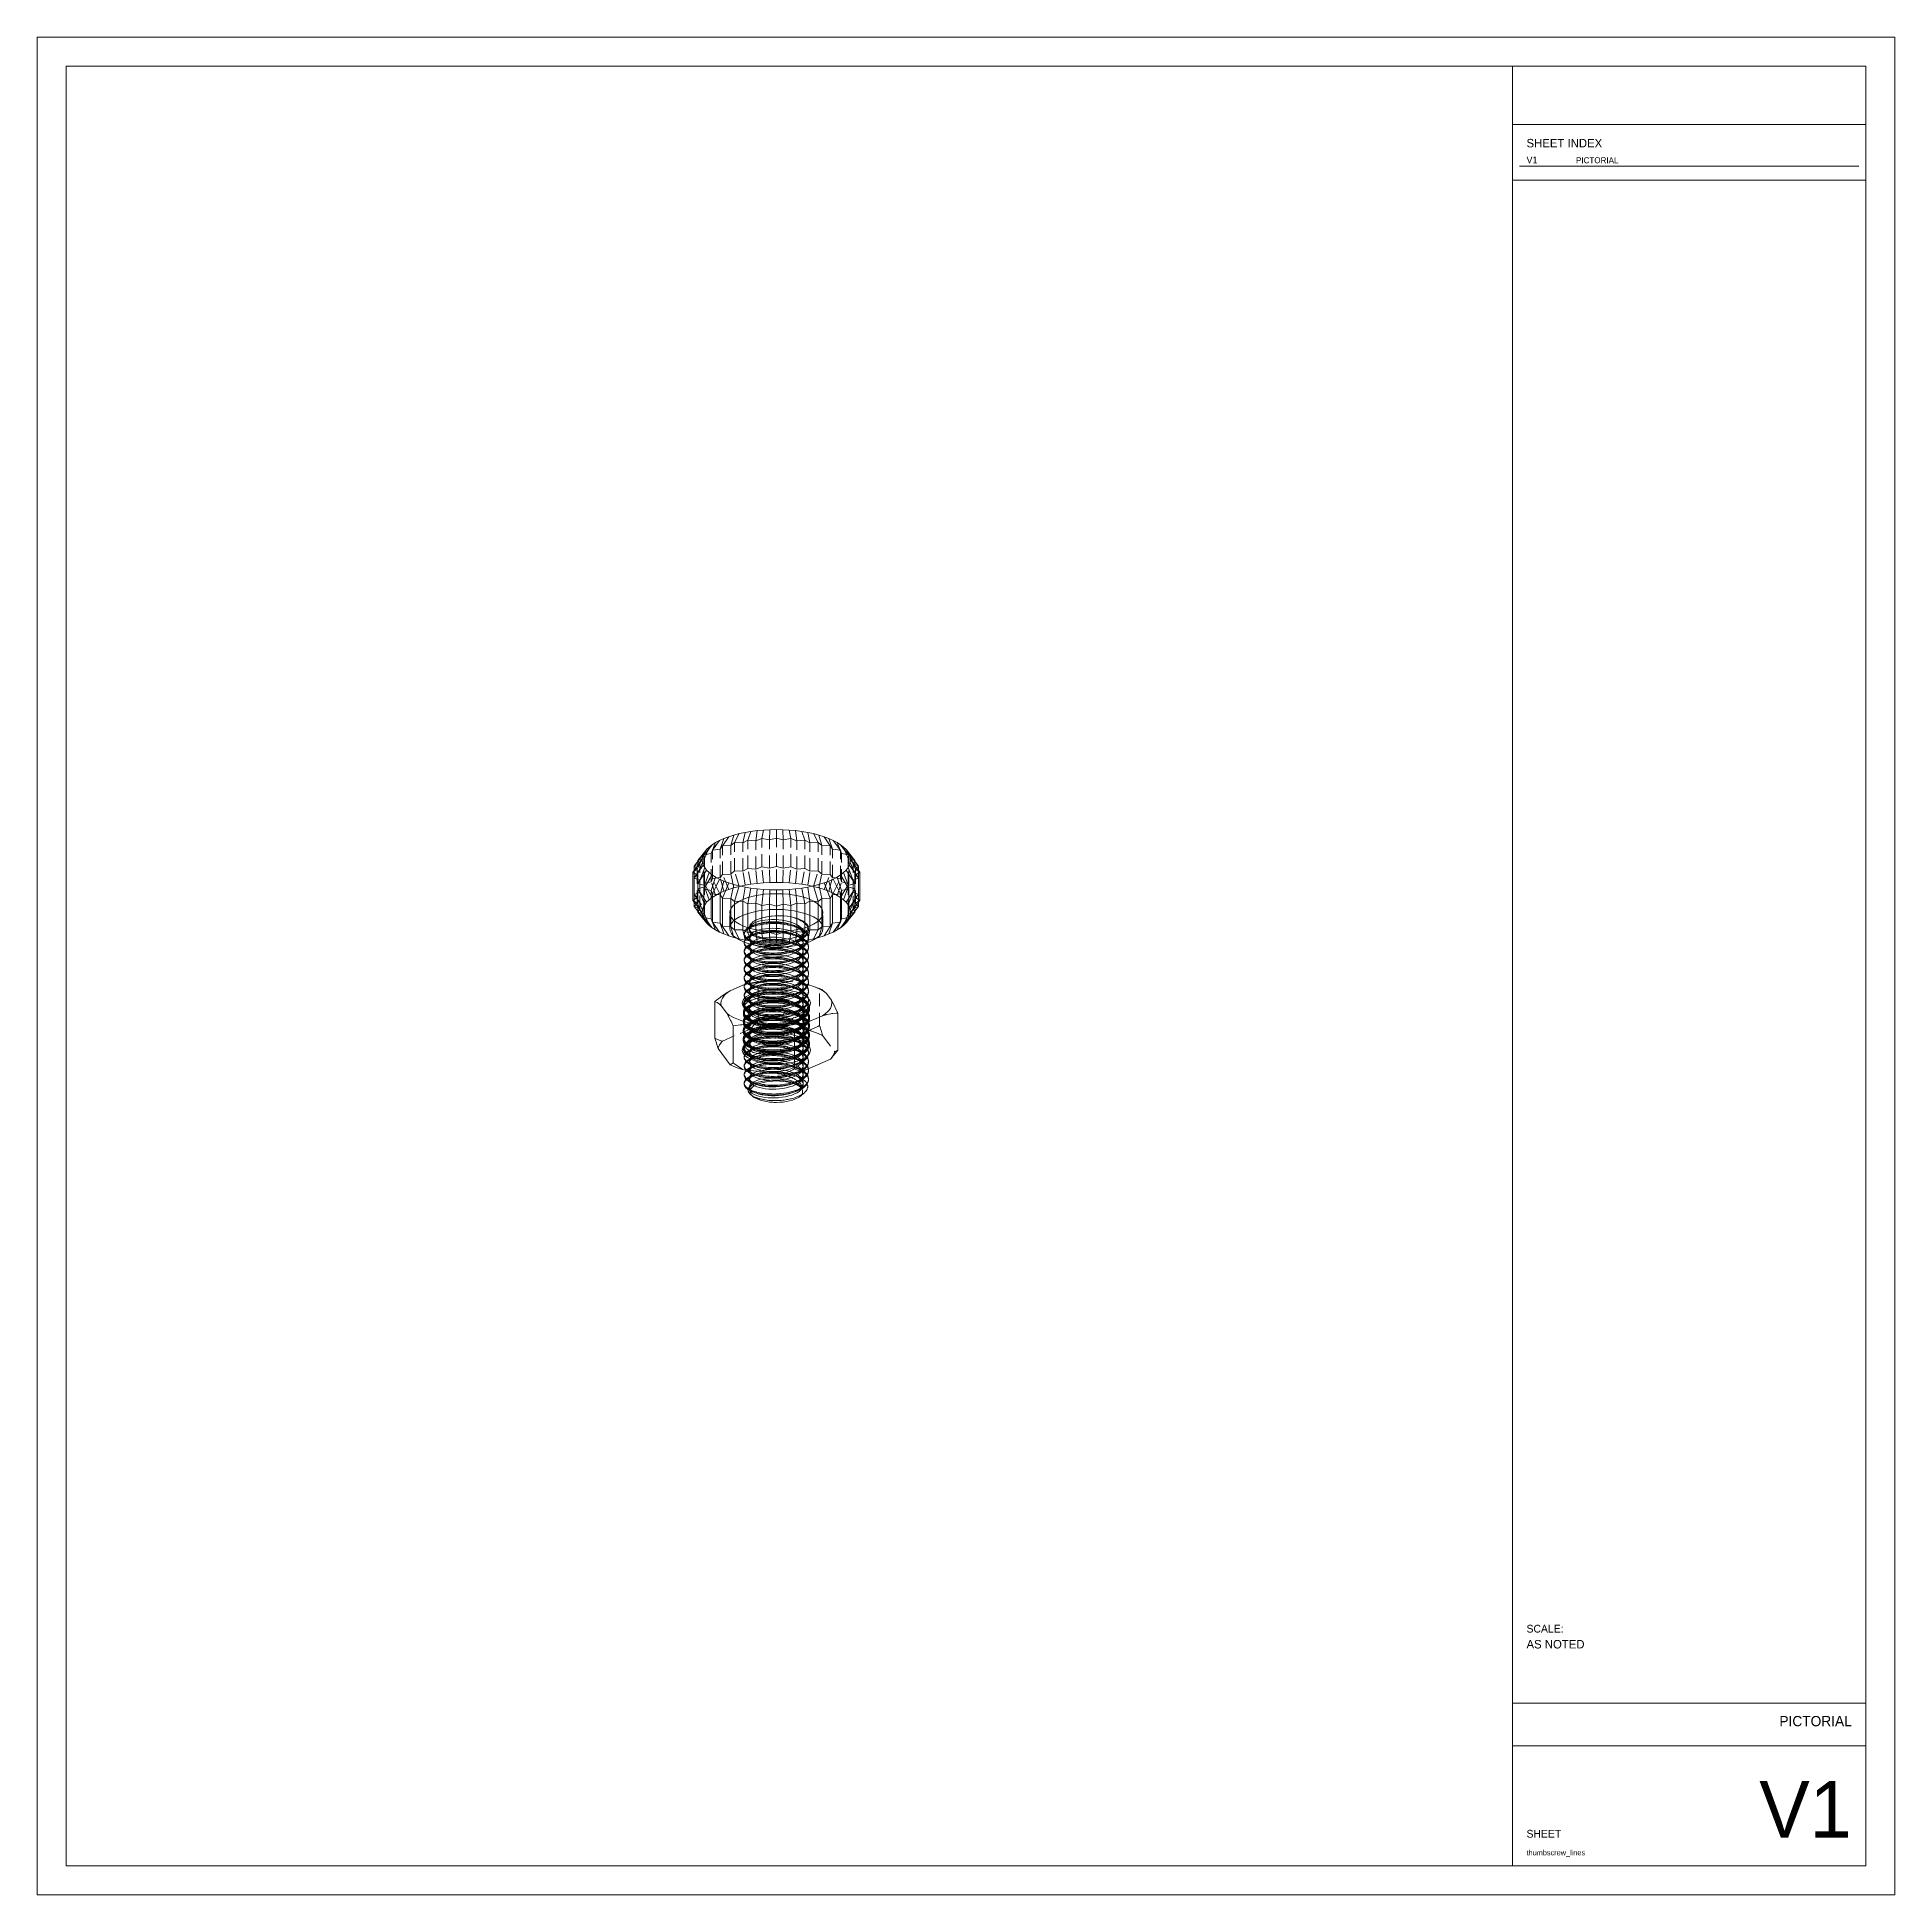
# Model space of a CAD drawing. Header units: millimetres. Extents: x 6 to 294, y 6 to 294.
import ezdxf
from ezdxf.enums import TextEntityAlignment as Align

# ---------------------------------------------------------------- set-up
doc = ezdxf.new("R2010")
doc.units = ezdxf.units.MM
doc.linetypes.add('HIDDEN', pattern=[3, 2, -1])
for name, color, linetype, lineweight in [('A-ANNO-TEXT', 7, 'CONTINUOUS', 0), ('G-ANNO-TTLB', 7, 'CONTINUOUS', 0), ('M-VIEW', 7, 'CONTINUOUS', 0), ('M-VIEW-HIDD', 8, 'HIDDEN', 0)]:
    doc.layers.add(name, color=color, linetype=linetype, lineweight=lineweight)

msp = doc.modelspace()

# ---------------------------------------------------------------- texts
at = {"layer": 'A-ANNO-TEXT', "lineweight": 0}
for s, height, p in [('SHEET INDEX', 1.32, (237.2, 277.35)), ('V1', 1.045, (237.2, 274.88)), ('PICTORIAL', 0.935, (244.9, 274.88)), ('SCALE:', 1.21, (237.2, 46.3)), ('AS NOTED', 1.32, (237.2, 43.83)), ('SHEET', 1.21, (237.2, 14.4)), ('thumbscrew_lines', 0.825, (237.2, 11.65))]:
    msp.add_text(s, height=height, dxfattribs=at).set_placement(p)
for s, height, p in [('PICTORIAL', 1.595, (287.8, 31.73)), ('V1', 8.8, (287.8, 14.4))]:
    msp.add_text(s, height=height, dxfattribs=at).set_placement(p, align=Align.RIGHT)

# ---------------------------------------------------------------- linework, layer by layer
at = {"layer": 'G-ANNO-TTLB', "lineweight": 0}
for p, q in [((235, 10), (235, 290)), ((235, 280.93), (290, 280.93)), ((235, 272.24), (290, 272.24)), ((236.1, 274.44), (288.9, 274.44)), ((235, 35.3), (290, 35.3)), ((235, 28.7), (290, 28.7))]:
    msp.add_line(p, q, dxfattribs=at)
for points in [[(5.5, 5.5), (294.5, 5.5), (294.5, 294.5), (5.5, 294.5)], [(10, 10), (290, 10), (290, 290), (10, 290)]]:
    msp.add_lwpolyline(points, close=True, dxfattribs=at)
at = {"layer": 'M-VIEW', "lineweight": 0}
for p, q in [((113.88, 170.37), (114.73, 170.59)), ((114.73, 170.59), (115.62, 170.78)), ((115.62, 170.78), (116.55, 170.93)), ((116.55, 170.93), (117.51, 171.06)), ((117.51, 171.06), (118.5, 171.15)), ((118.5, 171.15), (119.49, 171.2)), ((119.49, 171.2), (120.5, 171.22)), ((120.5, 171.22), (121.51, 171.2)), ((121.51, 171.2), (122.5, 171.15)), ((122.5, 171.15), (123.49, 171.06)), ((124.45, 170.93), (123.49, 171.06)), ((124.45, 170.93), (125.38, 170.78)), ((126.27, 170.59), (125.38, 170.78)), ((127.12, 170.37), (126.27, 170.59)), ((109.31, 167.7), (108.28, 166.43)), ((109.24, 167.54), (109.35, 167.74)), ((109.65, 168.13), (109.31, 167.7)), ((109.35, 167.74), (109.65, 168.13)), ((109.65, 168.13), (110.04, 168.51)), ((110.04, 168.51), (110.5, 168.87)), ((110.5, 168.87), (111.04, 169.21)), ((111.04, 169.21), (111.66, 169.54)), ((111.66, 169.54), (112.34, 169.84)), ((112.34, 169.84), (113.08, 170.12)), ((113.08, 170.12), (113.88, 170.37)), ((127.92, 170.12), (127.12, 170.37)), ((128.66, 169.84), (127.92, 170.12)), ((129.34, 169.54), (128.66, 169.84)), ((129.34, 169.54), (129.96, 169.21)), ((130.5, 168.87), (129.96, 169.21)), ((130.96, 168.51), (130.5, 168.87)), ((131.35, 168.13), (130.96, 168.51)), ((131.35, 168.13), (132.72, 166.43)), ((131.65, 167.74), (131.35, 168.13)), ((131.87, 167.34), (131.65, 167.74)), ((108.96, 166.52), (107.5, 164.62)), ((107.7, 165.54), (109.13, 167.34)), ((107.7, 163.7), (109.13, 165.71)), ((107.7, 164.88), (107.7, 165.54)), ((107.95, 165.3), (107.7, 165.54)), ((108.34, 166.34), (108.28, 166.43)), ((108.28, 162.81), (109.65, 164.92)), ((108.45, 164.85), (108.6, 165.15)), ((108.58, 166.07), (108.53, 165.99)), ((108.6, 165.15), (109, 166.11)), ((108.63, 163.48), (109.35, 165.31)), ((108.8, 166.46), (109, 166.93)), ((108.96, 166.52), (109, 166.93)), ((109, 166.11), (108.96, 166.52)), ((109, 166.93), (109.13, 167.34)), ((109.13, 165.71), (109, 166.11)), ((109.13, 167.34), (109.24, 167.53)), ((109.35, 165.31), (109.13, 165.71)), ((109.65, 164.92), (109.35, 165.31)), ((110.04, 164.54), (109.65, 164.92)), ((130.96, 164.54), (131.35, 164.92)), ((131.35, 164.92), (131.65, 165.31)), ((132.72, 162.81), (131.35, 164.92)), ((131.65, 165.31), (131.87, 165.71)), ((132.37, 163.48), (131.65, 165.31)), ((131.87, 167.34), (133.3, 165.54)), ((132, 166.93), (131.87, 167.34)), ((131.87, 165.71), (132, 166.11)), ((131.87, 165.71), (133.3, 163.7)), ((132, 166.93), (132.2, 166.46)), ((132.04, 166.52), (132, 166.93)), ((132, 166.11), (132.04, 166.52)), ((132, 166.11), (132.4, 165.15)), ((132.04, 166.52), (133.5, 164.62)), ((132.62, 164.69), (132.4, 165.15)), ((132.66, 166.34), (132.72, 166.43)), ((133.05, 165.3), (133.3, 165.54)), ((133.3, 164.88), (133.3, 165.54)), ((107.5, 160.2), (107.5, 164.62)), ((108.09, 164.25), (107.5, 164.62)), ((107.7, 159.28), (107.7, 163.7)), ((108.57, 163.32), (107.7, 163.7)), ((108.28, 162.81), (108.43, 163.07)), ((108.28, 158.39), (108.28, 162.81)), ((109.31, 162.5), (108.28, 162.81)), ((109.24, 161.98), (110.5, 164.17)), ((109.24, 161.98), (109.31, 162.5)), ((109.24, 157.56), (109.24, 161.98)), ((110.38, 161.74), (109.24, 161.98)), ((109.31, 162.5), (110.04, 164.54)), ((110.5, 164.17), (110.04, 164.54)), ((110.38, 161.74), (111.04, 163.83)), ((111.04, 163.83), (110.5, 164.17)), ((110.54, 161.22), (111.66, 163.5)), ((111.04, 163.83), (111.66, 163.5)), ((112.34, 163.2), (111.66, 163.5)), ((111.77, 161.07), (112.34, 163.2)), ((112.14, 160.57), (113.08, 162.92)), ((113.08, 162.92), (112.34, 163.2)), ((113.88, 162.68), (113.08, 162.92)), ((113.42, 160.51), (113.88, 162.68)), ((114.73, 162.46), (113.88, 162.68)), ((114, 160.04), (114.73, 162.46)), ((115.62, 162.27), (114.73, 162.46)), ((115.28, 160.07), (115.62, 162.27)), ((115.62, 162.27), (116.55, 162.11)), ((116.05, 159.65), (116.55, 162.11)), ((117.51, 161.99), (116.55, 162.11)), ((117.3, 159.77), (117.51, 161.99)), ((117.51, 161.99), (118.5, 161.9)), ((118.24, 159.41), (118.5, 161.9)), ((118.5, 161.9), (119.49, 161.84)), ((119.42, 159.62), (119.49, 161.84)), ((119.49, 161.84), (120.5, 161.83)), ((120.5, 161.83), (121.51, 161.84)), ((121.51, 161.84), (122.5, 161.9)), ((121.58, 159.62), (121.51, 161.84)), ((122.5, 161.9), (123.49, 161.99)), ((122.76, 159.41), (122.5, 161.9)), ((123.49, 161.99), (124.45, 162.11)), ((123.7, 159.77), (123.49, 161.99)), ((124.45, 162.11), (125.38, 162.27)), ((124.95, 159.65), (124.45, 162.11)), ((125.38, 162.27), (126.27, 162.46)), ((125.72, 160.07), (125.38, 162.27)), ((126.27, 162.46), (127.12, 162.68)), ((127, 160.04), (126.27, 162.46)), ((127.12, 162.68), (127.92, 162.92)), ((127.58, 160.51), (127.12, 162.68)), ((127.92, 162.92), (128.66, 163.2)), ((128.86, 160.57), (127.92, 162.92)), ((128.66, 163.2), (129.34, 163.5)), ((129.23, 161.07), (128.66, 163.2)), ((129.34, 163.5), (129.96, 163.83)), ((130.46, 161.22), (129.34, 163.5)), ((129.96, 163.83), (130.5, 164.17)), ((130.62, 161.74), (129.96, 163.83)), ((130.5, 164.17), (130.96, 164.54)), ((130.5, 164.17), (131.76, 161.98)), ((130.62, 161.74), (131.76, 161.98)), ((131.69, 162.5), (130.96, 164.54)), ((131.69, 162.5), (132.72, 162.81)), ((131.76, 161.98), (131.69, 162.5)), ((131.76, 157.56), (131.76, 161.98)), ((132.43, 163.32), (133.3, 163.7)), ((132.72, 162.81), (132.57, 163.07)), ((132.72, 158.39), (132.72, 162.81)), ((132.91, 164.25), (133.5, 164.62)), ((133.3, 159.28), (133.3, 163.7)), ((133.5, 160.2), (133.5, 164.62)), ((107.7, 159.94), (107.5, 160.2)), ((107.7, 160.08), (107.5, 160.2)), ((107.7, 159.28), (108.28, 158.55)), ((108.28, 159.03), (107.7, 159.28)), ((110.38, 157.32), (110.38, 161.74)), ((110.54, 161.22), (110.38, 161.74)), ((110.54, 156.8), (110.54, 161.22)), ((110.54, 161.22), (111.77, 161.07)), ((111.77, 156.65), (111.77, 161.07)), ((112.14, 160.57), (111.77, 161.07)), ((112.14, 156.15), (112.14, 160.57)), ((112.14, 160.57), (113.42, 160.51)), ((113.42, 156.09), (113.42, 160.51)), ((114, 160.04), (113.42, 160.51)), ((115.28, 160.07), (114, 160.04)), ((114, 155.62), (114, 160.04)), ((115.28, 155.65), (115.28, 160.07)), ((116.05, 159.65), (115.28, 160.07)), ((116.05, 159.65), (117.3, 159.77)), ((116.05, 155.23), (116.05, 159.65)), ((117.3, 155.35), (117.3, 159.77)), ((118.24, 159.41), (117.3, 159.77)), ((118.24, 159.41), (119.42, 159.62)), ((118.24, 154.99), (118.24, 159.41)), ((119.42, 155.2), (119.42, 159.62)), ((119.42, 159.62), (120.5, 159.33)), ((120.5, 159.33), (120.5, 161.83)), ((120.5, 159.33), (121.58, 159.62)), ((120.5, 154.91), (120.5, 159.33)), ((121.58, 155.2), (121.58, 159.62)), ((121.58, 159.62), (122.76, 159.41)), ((122.76, 159.41), (123.7, 159.77)), ((122.76, 154.99), (122.76, 159.41)), ((123.7, 155.35), (123.7, 159.77)), ((123.7, 159.77), (124.95, 159.65)), ((124.95, 159.65), (125.72, 160.07)), ((124.95, 155.23), (124.95, 159.65)), ((125.72, 155.65), (125.72, 160.07)), ((125.72, 160.07), (127, 160.04)), ((127, 160.04), (127.58, 160.51)), ((127, 155.62), (127, 160.04)), ((127.58, 160.51), (128.86, 160.57)), ((127.58, 156.09), (127.58, 160.51)), ((128.86, 160.57), (129.23, 161.07)), ((128.86, 156.15), (128.86, 160.57)), ((129.23, 161.07), (130.46, 161.22)), ((129.23, 156.65), (129.23, 161.07)), ((130.46, 161.22), (130.62, 161.74)), ((130.46, 156.8), (130.46, 161.22)), ((130.62, 157.32), (130.62, 161.74)), ((132.72, 158.55), (133.3, 159.28)), ((132.72, 159.03), (133.3, 159.28)), ((133.3, 160.08), (133.5, 160.2)), ((133.3, 159.94), (133.5, 160.2)), ((108.28, 158.39), (109.65, 156.69)), ((109.31, 158.08), (108.28, 158.39)), ((110.38, 157.32), (109.24, 157.56)), ((110.5, 155.95), (109.24, 157.56)), ((110.04, 156.32), (109.65, 156.69)), ((110.04, 156.32), (109.84, 156.8)), ((110.5, 155.95), (110.04, 156.32)), ((110.54, 156.8), (110.38, 157.32)), ((110.54, 156.8), (111.66, 155.28)), ((110.54, 156.8), (111.77, 156.65)), ((111.04, 155.61), (110.63, 156.68)), ((111.77, 156.65), (112.34, 154.98)), ((112.14, 156.15), (111.77, 156.65)), ((112.14, 156.15), (113.08, 154.7)), ((112.14, 156.15), (113.42, 156.09)), ((113.88, 154.45), (113.42, 156.09)), ((114, 155.62), (113.42, 156.09)), ((127, 155.62), (127.58, 156.09)), ((127.12, 154.45), (127.58, 156.09)), ((127.58, 156.09), (128.86, 156.15)), ((128.86, 156.15), (127.92, 154.7)), ((129.23, 156.65), (128.66, 154.98)), ((128.86, 156.15), (129.23, 156.65)), ((129.23, 156.65), (130.46, 156.8)), ((130.46, 156.8), (129.34, 155.28)), ((129.96, 155.61), (130.37, 156.68)), ((130.46, 156.8), (130.62, 157.32)), ((130.5, 155.95), (131.76, 157.56)), ((130.5, 155.95), (130.96, 156.32)), ((130.62, 157.32), (131.76, 157.56)), ((131.14, 156.76), (130.96, 156.32)), ((130.96, 156.32), (131.35, 156.69)), ((131.69, 158.08), (132.72, 158.39)), ((132.72, 158.39), (131.69, 157.12)), ((111.04, 155.61), (110.5, 155.95)), ((111.04, 155.61), (111.66, 155.28)), ((112.34, 154.98), (111.66, 155.28)), ((113.08, 154.7), (112.34, 154.98)), ((113.88, 154.45), (113.08, 154.7)), ((114.73, 154.23), (113.88, 154.45)), ((115.28, 155.65), (114, 155.62)), ((114.73, 154.23), (114, 155.62)), ((115.62, 154.04), (114.73, 154.23)), ((115.28, 155.65), (115.62, 154.04)), ((116.05, 155.23), (115.28, 155.65)), ((115.5, 153.49), (115.5, 153.65)), ((115.62, 154.04), (116.55, 153.89)), ((116.05, 155.23), (117.3, 155.35)), ((116.05, 155.23), (116.55, 153.89)), ((117.51, 153.76), (116.55, 153.89)), ((117.51, 153.76), (117.3, 155.35)), ((118.24, 154.99), (117.3, 155.35)), ((117.51, 153.76), (118.5, 153.68)), ((118.24, 154.99), (119.42, 155.2)), ((118.24, 154.99), (118.5, 153.68)), ((118.5, 153.68), (119.49, 153.62)), ((119.42, 155.2), (119.49, 153.62)), ((119.42, 155.2), (120.5, 154.91)), ((119.49, 153.62), (120.5, 153.6)), ((120.5, 154.91), (121.58, 155.2)), ((120.5, 153.6), (120.5, 154.91)), ((120.5, 153.6), (121.51, 153.62)), ((121.51, 153.62), (121.58, 155.2)), ((121.51, 153.62), (122.5, 153.68)), ((121.58, 155.2), (122.76, 154.99)), ((122.76, 154.99), (122.5, 153.68)), ((122.5, 153.68), (123.49, 153.76)), ((122.76, 154.99), (123.7, 155.35)), ((123.7, 155.35), (123.49, 153.76)), ((123.49, 153.76), (124.45, 153.89)), ((123.7, 155.35), (124.95, 155.23)), ((124.95, 155.23), (124.45, 153.89)), ((124.45, 153.89), (125.38, 154.04)), ((124.95, 155.23), (125.72, 155.65)), ((125.38, 154.04), (125.72, 155.65)), ((125.38, 154.04), (126.27, 154.23)), ((125.72, 155.65), (127, 155.62)), ((126.27, 154.23), (127, 155.62)), ((126.27, 154.23), (127.12, 154.45)), ((127.12, 154.45), (127.92, 154.7)), ((127.92, 154.7), (128.66, 154.98)), ((128.66, 154.98), (129.34, 155.28)), ((129.34, 155.28), (129.96, 155.61)), ((129.96, 155.61), (130.5, 155.95)), ((115.5, 152.12), (115.5, 152.28)), ((115.5, 150.75), (115.5, 150.91)), ((116.87, 150.94), (117.45, 150.74)), ((116.98, 152.27), (117.55, 152.08)), ((122.63, 152.11), (123.55, 152.42)), ((122.98, 150.85), (123.43, 151)), ((125.5, 152.94), (125.5, 153.1)), ((125.5, 151.56), (125.5, 151.73)), ((125.5, 150.19), (125.5, 150.36)), ((115.5, 149.37), (115.5, 149.54)), ((115.5, 148), (115.5, 148.17)), ((116.79, 149.6), (117.39, 149.39)), ((117.14, 148.11), (117.68, 147.92)), ((122.79, 148.04), (123.23, 148.19)), ((122.89, 149.45), (123.34, 149.6)), ((125.5, 148.82), (125.5, 148.99)), ((125.5, 147.45), (125.5, 147.61)), ((113.33, 146.16), (115.28, 147)), ((115.28, 147), (115.54, 147.08)), ((115.5, 146.64), (115.5, 146.8)), ((115.5, 145.27), (115.5, 145.43)), ((115.58, 144.65), (115.5, 144.48)), ((116.23, 145.93), (116.17, 145.96)), ((116.94, 145.43), (117.51, 145.24)), ((117.05, 146.77), (117.61, 146.58)), ((122.68, 146.64), (123.61, 146.96)), ((123.05, 145.39), (123.51, 145.55)), ((125.5, 146.08), (125.5, 146.25)), ((125.5, 144.71), (125.5, 144.87)), ((125.53, 147.07), (126.41, 146.77)), ((126.41, 146.77), (126.85, 146.62)), ((126.85, 146.62), (127.22, 146.49)), ((128.23, 145.77), (129.05, 144.66)), ((110.94, 138.75), (110.94, 144.5)), ((111.95, 143.77), (112.77, 142.66)), ((115.5, 143.89), (115.5, 144.06)), ((116.75, 142.76), (117.36, 142.55)), ((116.85, 144.1), (117.44, 143.89)), ((122.86, 142.59), (123.31, 142.74)), ((122.94, 143.99), (123.41, 144.14)), ((125.72, 141.42), (127.67, 142.27)), ((130.06, 136.92), (130.06, 142.67)), ((113.78, 134.92), (113.78, 140.67)), ((117.18, 140.98), (119.94, 140.72)), ((123.34, 134.01), (123.34, 139.76)), ((111.43, 137.16), (113.29, 134.65)), ((115.43, 133.84), (121.69, 133.24)), ((115.5, 132.93), (115.5, 133.09)), ((116.98, 133.09), (117.55, 132.89)), ((122.63, 132.92), (123.55, 133.23)), ((124.49, 133.58), (128.9, 135.49)), ((125.5, 133.75), (125.5, 133.91)), ((129.02, 135.6), (128.9, 135.49)), ((129.02, 135.6), (129.11, 135.71)), ((115.5, 131.56), (115.5, 131.72)), ((116.78, 130.42), (117.39, 130.21)), ((116.89, 131.74), (117.48, 131.55)), ((122.9, 130.27), (123.36, 130.42)), ((122.99, 131.67), (123.44, 131.82)), ((124.04, 129.62), (124.65, 130.12)), ((125.5, 132.38), (125.5, 132.54)), ((116.62, 129.89), (116.96, 129.62))]:
    msp.add_line(p, q, dxfattribs=at)
for points in [[(108.06, 164.2), (108.27, 164.52), (108.54, 165), (108.53, 165)], [(108.23, 165.57), (108.56, 166.03), (108.56, 166.03)], [(108.56, 166.03), (108.82, 166.48), (108.81, 166.48)], [(109.02, 167.19), (109.24, 167.54), (109.24, 167.54)], [(131.76, 167.54), (132, 167.17), (132, 167.17)], [(132.77, 165.57), (132.44, 166.03), (132.35, 166.17), (132.2, 166.46)], [(132.94, 164.2), (132.73, 164.52), (132.52, 164.85), (132.53, 164.85)], [(108.43, 163.07), (108.64, 163.49), (108.64, 163.49)], [(132.57, 163.07), (132.36, 163.49), (132.36, 163.49)], [(131.69, 157.12), (131.35, 156.69), (131.35, 156.7)], [(120.5, 152.89), (119.55, 152.92), (118.62, 152.99), (117.73, 153.12), (116.87, 153.29), (116.09, 153.5), (115.37, 153.76), (114.75, 154.05), (114.22, 154.37), (114.22, 154.37)], [(116.17, 152.81), (115.95, 152.96), (115.93, 152.98), (115.77, 153.13), (115.72, 153.19), (115.71, 153.21), (115.63, 153.3), (115.57, 153.42), (115.56, 153.44), (115.56, 153.45), (115.54, 153.47), (115.5, 153.65), (115.5, 153.67)], [(116.17, 152.64), (116.16, 152.65), (115.95, 152.8), (115.89, 152.85), (115.87, 152.86), (115.77, 152.96), (115.68, 153.07), (115.67, 153.08), (115.63, 153.13), (115.54, 153.3), (115.54, 153.32), (115.5, 153.49), (115.5, 153.49)], [(117.26, 153.21), (117.62, 153.08), (118.04, 152.97), (118.51, 152.88), (119.01, 152.81), (119.53, 152.78), (120.08, 152.77), (120.63, 152.79), (121.17, 152.84), (121.71, 152.92), (121.89, 152.96)], [(120.5, 152.89), (121.45, 152.92), (122.38, 152.99), (123.27, 153.12), (124.12, 153.29), (124.91, 153.5), (125.63, 153.76), (126.25, 154.05), (126.78, 154.37), (126.78, 154.37)], [(122.45, 152.1), (122.48, 152.11), (122.56, 152.13), (123, 152.24), (123.04, 152.25), (123.41, 152.37), (123.55, 152.42), (123.58, 152.43), (123.8, 152.52), (124.04, 152.62), (124.06, 152.63), (124.15, 152.68), (124.47, 152.85), (124.49, 152.86), (124.75, 153.04), (124.83, 153.1), (124.85, 153.11), (124.98, 153.23), (125.12, 153.37), (125.13, 153.38), (125.18, 153.43), (125.33, 153.64), (125.33, 153.65)], [(122.45, 150.9), (122.56, 150.92), (123, 151.04), (123.04, 151.05), (123.06, 151.06), (123.41, 151.16), (123.58, 151.23), (123.6, 151.24), (123.8, 151.31), (124.06, 151.44), (124.09, 151.45), (124.15, 151.47), (124.47, 151.65), (124.49, 151.67), (124.51, 151.68), (124.75, 151.83), (124.85, 151.92), (124.87, 151.93), (124.98, 152.02), (125.13, 152.19), (125.15, 152.2), (125.18, 152.23), (125.33, 152.44), (125.34, 152.47), (125.35, 152.48), (125.43, 152.66), (125.46, 152.76), (125.46, 152.77), (125.49, 152.87), (125.5, 153.05), (125.5, 153.07), (125.5, 153.1), (125.46, 153.32), (125.45, 153.35), (125.44, 153.36), (125.37, 153.53), (125.31, 153.64)], [(123.67, 152.64), (123.8, 152.68), (124.13, 152.83), (124.15, 152.84), (124.17, 152.86), (124.47, 153.01), (124.57, 153.09), (124.59, 153.1), (124.75, 153.2), (124.91, 153.34), (124.93, 153.35), (124.98, 153.39), (125.18, 153.6)], [(116.17, 151.44), (115.95, 151.59), (115.9, 151.64), (115.89, 151.65), (115.77, 151.75), (115.69, 151.86), (115.68, 151.88), (115.63, 151.93), (115.55, 152.1), (115.54, 152.11), (115.5, 152.28), (115.5, 152.33), (115.51, 152.35), (115.51, 152.46), (115.55, 152.57), (115.55, 152.59), (115.55, 152.6), (115.57, 152.63), (115.67, 152.82)], [(116.17, 151.27), (116.1, 151.31), (116.09, 151.33), (115.95, 151.43), (115.83, 151.53), (115.82, 151.54), (115.77, 151.59), (115.63, 151.76), (115.63, 151.77), (115.54, 151.94), (115.53, 151.99), (115.53, 152), (115.5, 152.12), (115.5, 152.12)], [(116.17, 150.07), (116.12, 150.11), (116.1, 150.12), (115.95, 150.22), (115.84, 150.32), (115.83, 150.33), (115.77, 150.39), (115.64, 150.55), (115.63, 150.56), (115.54, 150.73), (115.53, 150.78), (115.53, 150.8), (115.5, 150.91), (115.51, 151.02), (115.51, 151.03), (115.51, 151.09), (115.56, 151.26), (115.57, 151.27), (115.67, 151.44), (115.71, 151.49), (115.72, 151.5), (115.82, 151.6), (115.82, 151.6)], [(116.17, 149.9), (116.05, 149.98), (116.03, 149.99), (115.95, 150.06), (115.79, 150.2), (115.77, 150.21), (115.77, 150.22), (115.63, 150.39), (115.61, 150.43), (115.6, 150.44), (115.54, 150.57), (115.52, 150.66), (115.52, 150.67), (115.5, 150.75), (115.5, 150.75)], [(115.67, 152.82), (115.82, 152.98), (115.82, 152.98)], [(116.17, 152.81), (116.24, 152.78), (116.26, 152.76), (116.44, 152.66), (116.62, 152.59), (116.64, 152.58), (116.74, 152.52), (117.06, 152.42), (117.08, 152.41), (117.46, 152.3), (117.57, 152.28), (117.59, 152.27), (117.86, 152.2), (118.12, 152.16), (118.15, 152.16), (118.29, 152.13), (118.72, 152.08), (118.75, 152.07), (119.21, 152.03), (119.35, 152.03), (119.38, 152.03), (119.69, 152.01), (119.99, 152.02), (120.03, 152.01), (120.17, 152.01), (120.65, 152.03), (120.68, 152.03), (121.15, 152.06), (121.3, 152.09), (121.34, 152.09), (121.64, 152.12), (121.94, 152.18), (121.98, 152.18), (122.11, 152.2), (122.56, 152.3), (122.59, 152.3), (123, 152.4), (123.14, 152.45), (123.17, 152.46), (123.41, 152.53), (123.67, 152.64)], [(122.45, 152.1), (122.42, 152.09), (122.11, 152.04), (121.83, 151.98), (121.8, 151.98), (121.64, 151.96), (121.19, 151.9), (121.15, 151.9), (120.66, 151.86), (120.53, 151.85), (120.5, 151.85), (120.17, 151.85), (119.88, 151.84), (119.84, 151.84), (119.69, 151.85), (119.23, 151.86), (119.21, 151.86), (118.74, 151.91), (118.61, 151.92), (118.58, 151.92), (118.29, 151.97), (118.02, 152), (117.99, 152.01), (117.86, 152.04), (117.47, 152.12), (117.45, 152.13), (117.08, 152.24), (116.98, 152.27), (116.95, 152.28), (116.74, 152.36), (116.54, 152.44), (116.52, 152.45), (116.44, 152.5), (116.17, 152.64)], [(122.45, 150.9), (122.11, 150.82), (121.86, 150.79), (121.83, 150.79), (121.64, 150.75), (121.22, 150.71), (121.19, 150.7), (121.15, 150.7), (120.66, 150.66), (120.57, 150.66), (120.53, 150.66), (120.17, 150.64), (119.91, 150.64), (119.88, 150.65), (119.69, 150.64), (119.26, 150.66), (119.23, 150.66), (119.21, 150.66), (118.74, 150.7), (118.64, 150.72), (118.61, 150.72), (118.29, 150.76), (118.05, 150.81), (118.02, 150.81), (117.86, 150.83), (117.5, 150.92), (117.47, 150.93), (117.08, 151.03), (117, 151.07), (116.98, 151.08), (116.74, 151.15), (116.57, 151.24), (116.54, 151.25), (116.44, 151.29), (116.19, 151.43), (116.17, 151.44)], [(120.38, 150.47), (120.34, 150.47), (120.17, 150.47), (119.72, 150.47), (119.69, 150.47), (119.21, 150.5), (119.08, 150.5), (119.05, 150.5), (118.74, 150.54), (118.46, 150.56), (118.43, 150.57), (118.29, 150.59), (117.88, 150.66), (117.86, 150.67), (117.46, 150.76), (117.35, 150.79), (117.32, 150.79), (117.08, 150.87), (116.87, 150.94), (116.84, 150.95), (116.74, 150.99), (116.45, 151.12), (116.43, 151.13), (116.17, 151.27)], [(122.14, 151.63), (121.62, 151.53), (121.08, 151.46), (120.53, 151.41), (119.98, 151.4), (119.44, 151.41), (118.92, 151.45), (118.42, 151.52), (117.96, 151.62), (117.55, 151.73), (117.18, 151.87), (116.88, 152.03), (116.63, 152.2), (116.45, 152.39), (116.37, 152.53)], [(120.4, 150.03), (119.85, 150.03), (119.31, 150.05), (118.79, 150.1), (118.31, 150.17), (117.86, 150.27), (117.45, 150.4), (117.1, 150.54), (116.81, 150.7), (116.58, 150.88), (116.42, 151.06), (116.38, 151.15)], [(120.4, 150.38), (119.85, 150.37), (119.31, 150.39), (118.79, 150.44), (118.31, 150.51), (117.86, 150.61), (117.45, 150.74), (117.45, 150.74)], [(122.14, 151.98), (121.62, 151.87), (121.08, 151.8), (120.53, 151.75), (119.98, 151.74), (119.44, 151.75), (118.92, 151.79), (118.42, 151.86), (117.96, 151.96), (117.55, 152.08), (117.55, 152.08)], [(118.97, 149.14), (119, 149.14), (119.21, 149.13), (119.6, 149.1), (119.69, 149.1), (120.17, 149.1), (120.22, 149.1), (120.25, 149.1), (120.66, 149.12), (120.87, 149.13), (120.91, 149.13), (121.15, 149.16), (121.52, 149.2), (121.55, 149.2), (121.64, 149.22), (122.11, 149.29), (122.15, 149.3), (122.18, 149.3), (122.56, 149.39), (122.75, 149.43), (122.78, 149.44), (123, 149.5), (123.32, 149.59), (123.34, 149.6), (123.41, 149.63), (123.8, 149.77), (123.83, 149.79), (123.86, 149.8), (124.15, 149.94), (124.29, 150), (124.31, 150.02), (124.47, 150.11), (124.68, 150.25), (124.7, 150.26), (124.75, 150.29), (124.98, 150.49), (125.01, 150.51), (125.02, 150.52), (125.18, 150.7), (125.25, 150.78), (125.26, 150.8), (125.33, 150.91), (125.41, 151.07), (125.42, 151.08), (125.43, 151.12), (125.49, 151.34), (125.49, 151.36), (125.49, 151.38), (125.5, 151.56), (125.5, 151.57)], [(118.97, 147.95), (119.21, 147.92), (119.57, 147.91), (119.6, 147.91), (119.63, 147.9), (119.69, 147.9), (120.17, 147.9), (120.25, 147.91), (120.29, 147.91), (120.66, 147.91), (120.91, 147.94), (120.94, 147.94), (121.15, 147.95), (121.55, 148.01), (121.59, 148.01), (121.64, 148.01), (122.11, 148.09), (122.18, 148.11), (122.21, 148.11), (122.56, 148.18), (122.78, 148.24), (122.81, 148.25), (123, 148.29), (123.34, 148.41), (123.37, 148.41), (123.41, 148.42), (123.8, 148.57), (123.86, 148.6), (123.88, 148.61), (124.15, 148.73), (124.31, 148.82), (124.33, 148.83), (124.47, 148.9), (124.7, 149.06), (124.72, 149.07), (124.75, 149.09), (124.98, 149.28), (125.02, 149.33), (125.03, 149.34), (125.18, 149.49), (125.26, 149.6), (125.27, 149.62), (125.33, 149.7), (125.42, 149.89), (125.42, 149.9), (125.43, 149.92), (125.49, 150.14), (125.49, 150.18), (125.49, 150.2), (125.5, 150.36), (125.48, 150.48), (125.47, 150.49), (125.46, 150.58), (125.38, 150.77)], [(120.38, 150.47), (120.41, 150.48), (120.66, 150.49), (121.03, 150.51), (121.15, 150.53), (121.64, 150.58), (121.68, 150.59), (122.11, 150.66), (122.27, 150.69), (122.3, 150.7), (122.56, 150.76), (122.87, 150.83), (122.9, 150.84), (123, 150.87), (123.41, 151), (123.43, 151), (123.46, 151.01), (123.8, 151.15), (123.93, 151.2), (123.96, 151.21), (124.15, 151.31), (124.38, 151.43), (124.4, 151.44), (124.47, 151.48), (124.75, 151.66), (124.76, 151.67), (124.78, 151.69), (124.98, 151.86), (125.06, 151.94), (125.08, 151.95), (125.18, 152.07), (125.29, 152.22), (125.3, 152.23), (125.33, 152.28), (125.43, 152.49), (125.44, 152.51), (125.44, 152.52), (125.49, 152.71), (125.49, 152.8), (125.49, 152.81), (125.5, 152.94), (125.5, 152.94)], [(120.38, 149.28), (120.66, 149.28), (121, 149.32), (121.03, 149.32), (121.06, 149.32), (121.15, 149.32), (121.64, 149.38), (121.68, 149.39), (121.71, 149.4), (122.11, 149.46), (122.3, 149.5), (122.34, 149.51), (122.56, 149.55), (122.9, 149.64), (122.93, 149.65), (123, 149.66), (123.41, 149.8), (123.46, 149.81), (123.48, 149.82), (123.8, 149.94), (123.96, 150.02), (123.98, 150.03), (124.15, 150.1), (124.4, 150.24), (124.42, 150.25), (124.47, 150.27), (124.75, 150.46), (124.78, 150.49), (124.79, 150.5), (124.98, 150.65), (125.08, 150.76), (125.09, 150.77), (125.18, 150.86), (125.3, 151.04), (125.31, 151.05), (125.33, 151.07), (125.43, 151.29), (125.44, 151.33), (125.45, 151.34), (125.49, 151.5), (125.49, 151.62), (125.49, 151.64), (125.5, 151.73), (125.46, 151.92), (125.46, 151.93), (125.46, 151.95), (125.37, 152.17), (125.35, 152.21), (125.34, 152.22), (125.32, 152.25)], [(120.4, 150.03), (120.95, 150.07), (121.49, 150.14), (122.01, 150.24), (122.51, 150.36), (122.98, 150.51), (123.4, 150.68), (123.77, 150.87), (124.08, 151.09), (124.34, 151.31), (124.47, 151.48)], [(120.4, 150.38), (120.95, 150.41), (121.49, 150.48), (122.01, 150.58), (122.51, 150.7), (122.98, 150.85), (122.98, 150.85)], [(122.14, 151.63), (122.63, 151.76), (123.08, 151.92), (123.49, 152.09), (123.85, 152.29), (124.15, 152.51), (124.38, 152.74), (124.46, 152.84)], [(122.14, 151.98), (122.63, 152.1), (122.63, 152.11)], [(125.38, 150.77), (125.37, 150.8), (125.31, 150.88)], [(116.17, 148.69), (116.06, 148.78), (116.05, 148.79), (115.95, 148.85), (115.8, 148.99), (115.79, 149), (115.77, 149.02), (115.63, 149.19), (115.62, 149.22), (115.61, 149.23), (115.54, 149.36), (115.52, 149.46), (115.52, 149.47), (115.5, 149.54), (115.51, 149.69), (115.51, 149.71), (115.51, 149.72), (115.57, 149.89), (115.59, 149.93), (115.59, 149.94), (115.67, 150.07), (115.75, 150.16), (115.76, 150.17), (115.78, 150.2)], [(116.17, 148.53), (115.97, 148.66), (115.96, 148.67), (115.95, 148.69), (115.77, 148.85), (115.74, 148.88), (115.73, 148.89), (115.63, 149.02), (115.58, 149.11), (115.58, 149.13), (115.54, 149.2), (115.51, 149.35), (115.5, 149.36), (115.5, 149.37), (115.5, 149.37)], [(116.17, 147.32), (115.99, 147.46), (115.97, 147.47), (115.95, 147.48), (115.77, 147.65), (115.75, 147.67), (115.74, 147.69), (115.63, 147.81), (115.59, 147.91), (115.58, 147.92), (115.54, 147.99), (115.51, 148.14), (115.51, 148.15), (115.5, 148.17), (115.51, 148.35), (115.52, 148.38), (115.52, 148.39), (115.57, 148.52), (115.62, 148.62), (115.63, 148.63), (115.67, 148.7), (115.8, 148.84)], [(116.17, 147.16), (115.95, 147.32), (115.93, 147.33), (115.91, 147.34), (115.77, 147.48), (115.7, 147.55), (115.7, 147.56), (115.63, 147.65), (115.56, 147.78), (115.56, 147.8), (115.54, 147.83), (115.5, 148), (115.5, 148)], [(116.17, 145.96), (115.95, 146.11), (115.94, 146.12), (115.93, 146.13), (115.77, 146.27), (115.71, 146.35), (115.7, 146.36), (115.63, 146.44), (115.57, 146.58), (115.56, 146.59), (115.54, 146.62), (115.5, 146.8), (115.5, 146.81), (115.5, 146.83), (115.51, 146.97), (115.53, 147.05), (115.54, 147.07), (115.57, 147.15), (115.64, 147.29), (115.65, 147.3), (115.67, 147.33), (115.82, 147.5)], [(120.38, 149.28), (120.17, 149.27), (119.75, 149.27), (119.72, 149.27), (119.69, 149.27), (119.21, 149.29), (119.11, 149.3), (119.08, 149.31), (118.74, 149.33), (118.5, 149.37), (118.46, 149.37), (118.29, 149.39), (117.91, 149.46), (117.88, 149.46), (117.86, 149.47), (117.46, 149.55), (117.37, 149.58), (117.35, 149.59), (117.08, 149.66), (116.89, 149.74), (116.87, 149.75), (116.74, 149.78), (116.47, 149.91), (116.45, 149.92), (116.17, 150.07)], [(118.97, 149.14), (118.94, 149.14), (118.74, 149.17), (118.36, 149.21), (118.33, 149.21), (118.29, 149.22), (117.86, 149.3), (117.78, 149.31), (117.76, 149.32), (117.46, 149.39), (117.26, 149.44), (117.23, 149.45), (117.08, 149.5), (116.79, 149.6), (116.76, 149.61), (116.74, 149.62), (116.44, 149.75), (116.38, 149.78), (116.36, 149.79), (116.17, 149.9)], [(118.97, 147.95), (118.74, 147.96), (118.39, 148.01), (118.36, 148.01), (118.29, 148.02), (117.86, 148.09), (117.81, 148.11), (117.78, 148.12), (117.46, 148.18), (117.28, 148.24), (117.26, 148.25), (117.08, 148.29), (116.81, 148.39), (116.79, 148.4), (116.74, 148.42), (116.44, 148.55), (116.4, 148.57), (116.38, 148.59), (116.17, 148.69)], [(117.14, 148.11), (117.11, 148.12), (117.08, 148.13), (116.74, 148.25), (116.68, 148.27), (116.66, 148.28), (116.44, 148.39), (116.29, 148.46), (116.28, 148.47), (116.17, 148.53)], [(116.23, 147.12), (116.25, 147.11), (116.44, 147.02), (116.61, 146.93), (116.74, 146.88), (117.02, 146.77), (117.05, 146.77), (117.08, 146.76), (117.46, 146.65), (117.52, 146.63), (117.55, 146.62), (117.86, 146.56), (118.07, 146.51), (118.1, 146.51), (118.29, 146.48), (118.66, 146.43), (118.69, 146.43), (118.74, 146.42), (119.21, 146.38), (119.29, 146.38), (119.32, 146.37), (119.69, 146.37), (119.93, 146.36), (119.96, 146.36), (120.17, 146.36), (120.59, 146.37), (120.62, 146.37), (120.66, 146.38), (121.15, 146.42), (121.24, 146.42), (121.27, 146.43), (121.64, 146.48), (121.87, 146.51), (121.91, 146.51), (122.11, 146.55), (122.49, 146.63), (122.52, 146.63), (122.56, 146.64), (123, 146.76), (123.07, 146.78), (123.1, 146.79), (123.41, 146.89), (123.61, 146.96), (123.64, 146.97), (123.8, 147.04), (124.1, 147.17), (124.12, 147.18), (124.15, 147.19), (124.47, 147.37), (124.52, 147.4), (124.54, 147.41), (124.75, 147.56), (124.87, 147.65), (124.89, 147.66)], [(117.68, 147.58), (117.3, 147.71), (116.97, 147.87), (116.71, 148.03), (116.51, 148.21), (116.38, 148.4), (116.37, 148.42)], [(119.22, 148.68), (118.7, 148.74), (118.22, 148.82), (117.78, 148.92), (117.39, 149.05), (117.05, 149.2), (116.77, 149.36), (116.55, 149.54), (116.4, 149.73), (116.38, 149.78)], [(117.14, 148.11), (117.16, 148.1), (117.46, 148.02), (117.65, 147.97), (117.86, 147.93), (118.19, 147.87), (118.21, 147.86), (118.29, 147.85), (118.74, 147.79), (118.79, 147.79), (118.82, 147.78), (119.21, 147.76), (119.42, 147.74), (119.45, 147.74), (119.69, 147.74), (120.07, 147.73), (120.1, 147.73), (120.17, 147.73), (120.66, 147.75), (120.72, 147.75), (120.76, 147.75), (121.15, 147.79), (121.37, 147.81), (121.41, 147.81), (121.64, 147.85), (122.01, 147.9), (122.05, 147.91), (122.11, 147.92), (122.56, 148.02), (122.63, 148.03), (122.65, 148.03), (123, 148.13), (123.2, 148.19), (123.23, 148.19), (123.41, 148.26), (123.73, 148.37), (123.75, 148.38), (123.8, 148.4), (124.15, 148.56), (124.2, 148.59), (124.22, 148.6), (124.47, 148.74), (124.61, 148.83), (124.63, 148.84), (124.75, 148.93), (124.95, 149.08), (124.96, 149.1), (124.98, 149.12), (125.18, 149.32), (125.21, 149.36), (125.22, 149.37), (125.33, 149.54), (125.38, 149.64), (125.39, 149.66), (125.43, 149.75), (125.48, 149.94), (125.49, 149.95)], [(117.14, 146.91), (117.46, 146.81), (117.63, 146.78), (117.65, 146.78), (117.68, 146.77), (117.86, 146.72), (118.21, 146.66), (118.24, 146.66), (118.29, 146.65), (118.74, 146.59), (118.82, 146.59), (118.85, 146.58), (119.21, 146.55), (119.45, 146.55), (119.48, 146.54), (119.69, 146.53), (120.1, 146.53), (120.13, 146.53), (120.17, 146.53), (120.66, 146.55), (120.76, 146.56), (120.79, 146.56), (121.15, 146.58), (121.41, 146.62), (121.44, 146.62), (121.64, 146.64), (122.05, 146.71), (122.08, 146.71), (122.11, 146.72), (122.56, 146.81), (122.65, 146.84), (122.68, 146.85), (123, 146.92), (123.23, 147), (123.26, 147.01), (123.41, 147.05), (123.75, 147.19), (123.78, 147.19), (123.8, 147.2), (124.15, 147.36), (124.22, 147.4), (124.24, 147.42), (124.47, 147.53), (124.63, 147.64), (124.65, 147.66), (124.75, 147.72), (124.96, 147.9), (124.98, 147.91), (125.18, 148.12), (125.22, 148.18), (125.23, 148.19), (125.33, 148.33), (125.39, 148.46), (125.4, 148.48), (125.43, 148.54), (125.49, 148.75)], [(119.22, 149.03), (118.7, 149.08), (118.22, 149.16), (117.78, 149.27), (117.39, 149.39), (117.39, 149.39)], [(117.68, 147.58), (118.11, 147.47), (118.58, 147.38), (119.09, 147.32), (119.62, 147.29), (120.16, 147.29), (120.71, 147.31), (121.26, 147.37), (121.8, 147.45), (122.31, 147.56), (122.79, 147.7), (123.23, 147.86), (123.62, 148.05), (123.96, 148.25), (124.24, 148.48), (124.45, 148.71), (124.48, 148.75)], [(117.68, 147.92), (118.11, 147.81), (118.58, 147.73), (119.09, 147.67), (119.62, 147.63), (120.16, 147.63), (120.71, 147.65), (121.26, 147.71), (121.8, 147.79), (122.31, 147.91), (122.79, 148.04), (122.79, 148.04)], [(119.22, 148.68), (119.75, 148.66), (120.29, 148.66), (120.84, 148.69), (121.38, 148.75), (121.91, 148.84), (122.41, 148.96), (122.88, 149.1), (123.31, 149.27), (123.69, 149.46), (124.02, 149.67), (124.29, 149.89), (124.49, 150.13), (124.49, 150.13)], [(119.22, 149.03), (119.75, 149), (120.29, 149), (120.84, 149.04), (121.38, 149.1), (121.91, 149.19), (122.41, 149.3), (122.88, 149.45), (122.89, 149.45)], [(124.03, 145.76), (124.06, 145.78), (124.15, 145.82), (124.47, 145.99), (124.75, 146.18), (124.81, 146.23), (124.83, 146.24), (124.98, 146.38), (125.1, 146.5), (125.12, 146.51), (125.18, 146.58), (125.32, 146.78), (125.33, 146.8), (125.43, 147.01), (125.45, 147.07), (125.45, 147.09), (125.49, 147.23), (125.49, 147.37), (125.49, 147.38), (125.5, 147.45), (125.5, 147.45)], [(124.89, 147.66), (124.9, 147.68), (124.98, 147.75), (125.17, 147.93), (125.18, 147.95), (125.33, 148.17), (125.35, 148.2), (125.36, 148.22), (125.43, 148.38), (125.46, 148.49), (125.47, 148.51), (125.49, 148.6), (125.5, 148.79), (125.5, 148.81), (125.5, 148.82), (125.5, 148.82)], [(124.89, 146.47), (124.98, 146.54), (125.15, 146.72), (125.17, 146.74), (125.18, 146.75), (125.33, 146.96), (125.36, 147.02), (125.36, 147.04), (125.43, 147.17), (125.47, 147.32), (125.47, 147.33), (125.49, 147.39), (125.5, 147.61), (125.5, 147.62), (125.46, 147.84), (125.43, 147.91), (125.43, 147.92), (125.37, 148.05), (125.29, 148.19)], [(125.49, 148.75), (125.49, 148.77), (125.5, 148.99), (125.49, 149.04), (125.49, 149.05), (125.48, 149.07), (125.46, 149.2), (125.4, 149.35), (125.4, 149.36), (125.37, 149.42), (125.31, 149.51)], [(125.49, 149.95), (125.49, 149.97), (125.5, 150.19), (125.5, 150.19)], [(113.33, 146.16), (112.78, 145.84), (112.74, 145.82), (112.7, 145.78), (112.02, 145.32), (111.89, 145.23), (111.73, 145.11), (111.2, 144.7), (110.94, 144.5)], [(112.1, 145.01), (111.91, 144.56), (111.87, 144.1), (111.95, 143.77)], [(113.33, 146.16), (112.89, 145.87), (112.43, 145.45), (112.1, 145.01)], [(115.34, 144.71), (115.23, 144.43), (115.2, 144.15), (115.27, 143.86), (115.43, 143.59), (115.67, 143.33), (116, 143.08), (116.4, 142.85), (116.87, 142.64), (117.41, 142.46), (118, 142.31), (118.63, 142.2), (119.29, 142.11), (119.84, 142.08), (119.97, 142.07), (120.46, 142.06), (120.63, 142.06), (120.67, 142.06), (121.36, 142.09), (122.03, 142.15)], [(115.34, 144.71), (115.54, 144.97), (115.58, 145.01)], [(115.54, 146.47), (115.54, 146.48), (115.5, 146.64), (115.5, 146.64)], [(115.54, 145.28), (115.5, 145.43), (115.51, 145.5), (115.51, 145.52), (115.51, 145.6), (115.55, 145.74), (115.56, 145.75), (115.57, 145.78), (115.67, 145.96), (115.68, 145.97), (115.69, 145.98), (115.82, 146.12), (115.82, 146.12)], [(116.17, 144.42), (116.09, 144.47), (116.07, 144.48), (115.95, 144.58), (115.82, 144.68), (115.81, 144.7), (115.77, 144.74), (115.63, 144.91), (115.62, 144.92), (115.54, 145.09), (115.53, 145.14), (115.53, 145.16), (115.5, 145.27), (115.5, 145.27)], [(116.17, 145.79), (116.15, 145.8), (116.13, 145.81), (115.95, 145.95), (115.87, 146.01), (115.85, 146.02), (115.77, 146.11), (115.66, 146.24), (115.63, 146.28), (115.54, 146.45), (115.54, 146.46), (115.54, 146.47)], [(116.17, 144.59), (116.15, 144.6), (115.95, 144.74), (115.88, 144.81), (115.87, 144.82), (115.77, 144.9), (115.67, 145.03), (115.66, 145.04), (115.65, 145.05), (115.63, 145.08), (115.54, 145.25), (115.54, 145.28)], [(115.57, 144.42), (115.67, 144.59), (115.72, 144.64), (115.73, 144.66), (115.82, 144.75), (115.82, 144.75)], [(115.58, 144.65), (115.69, 144.74), (115.73, 144.79)], [(117.14, 146.91), (117.08, 146.92), (116.74, 147.04), (116.7, 147.07), (116.68, 147.08), (116.44, 147.18), (116.31, 147.25), (116.29, 147.26), (116.17, 147.32)], [(116.23, 147.12), (116.21, 147.13), (116.17, 147.16)], [(116.17, 145.79), (116.44, 145.64), (116.49, 145.62), (116.51, 145.61), (116.74, 145.51), (116.92, 145.44), (116.94, 145.43), (117.08, 145.39), (117.4, 145.29), (117.43, 145.28), (117.46, 145.28), (117.86, 145.19), (117.94, 145.17), (117.97, 145.16), (118.29, 145.11), (118.53, 145.08), (118.56, 145.07), (118.74, 145.06), (119.15, 145.02), (119.18, 145.01), (119.21, 145.01), (119.69, 144.99), (119.79, 144.99), (119.82, 144.99), (120.17, 144.99), (120.45, 145), (120.48, 145), (120.66, 145.01), (121.1, 145.04), (121.14, 145.04), (121.64, 145.11), (121.75, 145.12), (121.78, 145.12), (122.11, 145.18), (122.37, 145.23), (122.4, 145.24), (122.56, 145.28), (122.97, 145.38), (123, 145.39), (123.41, 145.52), (123.51, 145.55), (123.54, 145.56), (123.8, 145.67), (124.01, 145.75), (124.03, 145.76)], [(116.17, 144.59), (116.44, 144.44), (116.51, 144.41), (116.53, 144.4), (116.74, 144.3), (116.94, 144.24), (116.96, 144.23), (117.08, 144.18), (117.43, 144.09), (117.46, 144.08), (117.86, 143.98), (117.97, 143.97), (118, 143.96), (118.29, 143.9), (118.56, 143.88), (118.59, 143.87), (118.74, 143.85), (119.18, 143.81), (119.21, 143.81), (119.69, 143.79), (119.82, 143.79), (119.86, 143.79), (120.17, 143.78), (120.48, 143.8), (120.51, 143.8), (120.66, 143.8), (121.14, 143.84), (121.17, 143.85), (121.64, 143.9), (121.78, 143.93), (121.81, 143.93), (122.11, 143.97), (122.4, 144.04), (122.43, 144.05), (122.56, 144.07), (123, 144.19), (123.02, 144.19), (123.41, 144.31), (123.54, 144.37), (123.56, 144.38), (123.8, 144.46), (124.03, 144.57)], [(116.23, 145.93), (116.44, 145.81), (116.59, 145.75), (116.61, 145.74), (116.63, 145.73), (116.74, 145.67), (117.05, 145.57), (117.08, 145.55), (117.46, 145.44), (117.55, 145.43), (117.58, 145.42), (117.86, 145.35), (118.1, 145.32), (118.13, 145.31), (118.29, 145.27), (118.69, 145.23), (118.72, 145.22), (119.21, 145.18), (119.32, 145.18), (119.35, 145.18), (119.69, 145.16), (119.96, 145.16), (120, 145.16), (120.17, 145.16), (120.62, 145.18), (120.65, 145.18), (121.15, 145.21), (121.27, 145.23), (121.3, 145.24), (121.64, 145.27), (121.91, 145.32), (121.94, 145.32), (122.11, 145.34), (122.52, 145.44), (122.55, 145.44), (123, 145.55), (123.1, 145.59), (123.13, 145.6), (123.41, 145.68), (123.64, 145.77), (123.66, 145.78), (123.8, 145.83), (124.12, 145.98), (124.14, 145.99), (124.47, 146.16), (124.54, 146.21), (124.56, 146.23), (124.75, 146.35), (124.89, 146.47)], [(116.92, 146.52), (116.67, 146.69), (116.48, 146.88), (116.36, 147.07), (116.36, 147.07)], [(116.38, 145.68), (116.44, 145.55), (116.61, 145.37), (116.85, 145.19), (117.16, 145.03), (117.51, 144.89), (117.93, 144.77), (118.38, 144.68), (118.87, 144.6), (119.39, 144.56), (119.93, 144.54), (120.48, 144.56), (121.03, 144.6), (121.57, 144.67), (122.09, 144.77), (122.59, 144.9), (123.05, 145.05), (123.46, 145.23)], [(116.92, 146.52), (117.24, 146.37), (117.61, 146.23), (118.03, 146.12), (118.49, 146.03), (118.99, 145.96), (119.51, 145.92), (120.05, 145.91), (120.6, 145.93), (121.15, 145.98), (121.68, 146.06), (122.2, 146.17), (122.68, 146.3), (123.13, 146.45), (123.53, 146.63), (123.88, 146.83), (124.18, 147.05)], [(117.52, 145.24), (117.93, 145.12), (118.38, 145.02), (118.87, 144.95), (119.39, 144.9), (119.93, 144.89), (120.48, 144.9), (121.03, 144.94), (121.57, 145.01), (122.09, 145.11), (122.59, 145.24), (123.05, 145.39), (123.05, 145.39)], [(117.61, 146.58), (118.03, 146.46), (118.49, 146.37), (118.99, 146.31), (119.51, 146.27), (120.05, 146.26), (120.6, 146.28), (121.15, 146.33), (121.68, 146.4), (122.2, 146.51), (122.68, 146.64), (122.68, 146.64)], [(120.86, 142.28), (120.89, 142.28), (121.15, 142.31), (121.51, 142.34), (121.64, 142.36), (122.11, 142.44), (122.15, 142.44), (122.56, 142.54), (122.72, 142.57), (122.75, 142.58), (123, 142.65), (123.29, 142.73), (123.31, 142.74), (123.41, 142.78), (123.8, 142.92), (123.83, 142.94), (124.15, 143.08), (124.27, 143.14), (124.29, 143.15), (124.47, 143.26), (124.67, 143.38), (124.69, 143.4), (124.75, 143.44), (124.98, 143.64), (125, 143.65), (125.01, 143.66), (125.18, 143.84), (125.24, 143.92), (125.25, 143.93), (125.33, 144.06), (125.41, 144.21), (125.41, 144.22), (125.43, 144.27), (125.49, 144.49), (125.49, 144.5), (125.49, 144.52), (125.5, 144.71), (125.5, 144.71)], [(121.97, 143.37), (122.47, 143.5), (122.94, 143.64), (123.37, 143.81), (123.74, 144.01), (124.06, 144.22), (124.32, 144.44), (124.51, 144.68), (124.51, 144.68)], [(125.51, 144.9), (125.57, 144.84), (125.73, 144.56), (125.8, 144.28), (125.77, 144), (125.66, 143.72), (125.46, 143.45), (125.17, 143.19), (124.8, 142.95), (124.36, 142.74), (123.86, 142.54), (123.29, 142.38), (122.83, 142.28), (122.68, 142.25), (122.03, 142.15)], [(122.25, 143.84), (122.29, 143.84), (122.56, 143.91), (122.85, 143.97), (123, 144.02), (123.39, 144.14), (123.41, 144.14), (123.8, 144.29), (123.89, 144.33), (123.92, 144.34), (124.15, 144.46), (124.34, 144.55), (124.37, 144.57), (124.47, 144.63), (124.73, 144.8), (124.75, 144.81), (124.98, 145.01), (125.04, 145.06), (125.06, 145.08), (125.18, 145.22), (125.27, 145.34), (125.29, 145.36), (125.33, 145.43), (125.43, 145.63), (125.44, 145.65), (125.49, 145.86), (125.49, 145.92), (125.49, 145.94), (125.5, 146.08), (125.5, 146.08)], [(122.25, 142.64), (122.56, 142.7), (122.82, 142.77), (122.85, 142.78), (122.88, 142.79), (123, 142.81), (123.41, 142.95), (123.44, 142.96), (123.8, 143.09), (123.92, 143.15), (123.94, 143.16), (124.15, 143.25), (124.37, 143.37), (124.39, 143.38), (124.47, 143.42), (124.75, 143.61), (124.77, 143.63), (124.98, 143.8), (125.06, 143.88), (125.07, 143.9), (125.18, 144.01), (125.29, 144.16), (125.3, 144.18), (125.33, 144.22), (125.43, 144.44), (125.44, 144.45), (125.44, 144.46), (125.49, 144.65), (125.49, 144.75), (125.49, 144.76), (125.5, 144.87), (125.47, 145.04), (125.47, 145.05), (125.46, 145.1), (125.37, 145.32), (125.36, 145.33), (125.35, 145.35), (125.31, 145.4)], [(123.46, 145.23), (123.82, 145.43), (124.13, 145.64), (124.37, 145.87), (124.46, 145.99)], [(124.03, 144.57), (124.15, 144.62), (124.45, 144.78), (124.47, 144.79), (124.49, 144.81), (124.75, 144.98), (124.83, 145.05), (124.85, 145.06), (124.98, 145.17), (125.12, 145.32), (125.13, 145.33), (125.18, 145.38), (125.33, 145.59), (125.34, 145.61), (125.43, 145.8), (125.45, 145.89), (125.46, 145.91), (125.49, 146.02), (125.49, 146.19), (125.5, 146.2), (125.5, 146.25), (125.46, 146.47), (125.45, 146.48), (125.45, 146.49), (125.37, 146.68), (125.32, 146.77), (125.32, 146.77)], [(124.18, 147.05), (124.41, 147.28), (124.47, 147.37)], [(126.41, 146.77), (127.18, 146.44), (127.83, 146.06), (128.23, 145.77)], [(127.22, 146.49), (127.33, 146.44), (127.55, 146.32), (127.62, 146.28), (127.67, 146.24), (127.96, 146.03), (127.98, 146.01), (128, 145.99), (128.23, 145.77)], [(129.05, 144.66), (129.13, 144.33), (129.09, 143.86), (128.91, 143.41), (128.58, 142.97), (128.11, 142.56), (127.67, 142.27)], [(129.05, 144.66), (129.28, 144.27), (129.3, 144.24), (129.32, 144.2), (129.6, 143.64), (129.65, 143.54), (129.72, 143.39), (129.95, 142.92), (130.06, 142.67)], [(110.94, 144.5), (111.05, 144.44), (111.28, 144.32), (111.35, 144.28), (111.4, 144.25), (111.68, 144.03), (111.7, 144.01), (111.72, 144), (111.95, 143.77)], [(112.77, 142.66), (113, 142.27), (113.02, 142.24), (113.04, 142.2), (113.33, 141.65), (113.38, 141.54), (113.45, 141.4), (113.67, 140.92), (113.78, 140.67)], [(112.77, 142.66), (113.16, 142.36), (113.82, 141.99), (114.59, 141.66), (115.46, 141.36), (116.42, 141.12), (117.18, 140.98)], [(115.5, 144.48), (115.42, 144.38), (115.39, 144.21), (115.35, 144.11), (115.36, 143.94), (115.37, 143.83), (115.43, 143.66), (115.48, 143.56), (115.58, 143.4), (115.58, 143.4)], [(115.58, 144.42), (115.42, 144.19), (115.35, 143.94), (115.35, 143.94)], [(116.17, 143.21), (116.1, 143.27), (116.09, 143.28), (115.95, 143.37), (115.83, 143.48), (115.82, 143.49), (115.77, 143.53), (115.64, 143.7), (115.63, 143.71), (115.54, 143.88), (115.53, 143.94), (115.53, 143.95), (115.5, 144.06), (115.51, 144.18), (115.51, 144.19), (115.51, 144.2), (115.51, 144.23), (115.57, 144.42)], [(116.17, 143.05), (116.02, 143.15), (116.01, 143.16), (115.95, 143.21), (115.77, 143.37), (115.76, 143.38), (115.63, 143.54), (115.6, 143.59), (115.59, 143.61), (115.54, 143.72), (115.52, 143.83), (115.51, 143.84), (115.5, 143.89), (115.5, 143.9)], [(115.53, 143.73), (115.55, 143.61), (115.55, 143.58), (115.55, 143.58), (115.55, 143.51), (115.62, 143.39), (115.63, 143.38), (115.63, 143.37)], [(116.01, 143.16), (116, 143.12), (116.01, 143.06)], [(122.25, 143.84), (122.22, 143.83), (122.11, 143.81), (121.63, 143.73), (121.6, 143.73), (121.15, 143.68), (120.98, 143.66), (120.95, 143.66), (120.66, 143.64), (120.33, 143.62), (120.3, 143.62), (120.17, 143.62), (119.68, 143.62), (119.65, 143.62), (119.21, 143.64), (119.04, 143.65), (119.01, 143.65), (118.74, 143.69), (118.43, 143.72), (118.4, 143.72), (118.29, 143.74), (117.85, 143.82), (117.82, 143.82), (117.46, 143.91), (117.32, 143.94), (117.3, 143.95), (117.08, 144.02), (116.85, 144.1), (116.82, 144.1), (116.74, 144.14), (116.44, 144.27), (116.41, 144.28), (116.17, 144.42)], [(122.25, 142.64), (122.11, 142.6), (121.66, 142.54), (121.63, 142.53), (121.15, 142.47), (121.02, 142.47), (120.98, 142.47), (120.66, 142.43), (120.36, 142.43), (120.33, 142.43), (120.17, 142.42), (119.71, 142.42), (119.68, 142.42), (119.21, 142.44), (119.07, 142.45), (119.04, 142.46), (118.74, 142.48), (118.46, 142.52), (118.43, 142.52), (118.29, 142.54), (117.88, 142.61), (117.85, 142.62), (117.46, 142.7), (117.35, 142.74), (117.32, 142.75), (117.08, 142.81), (116.87, 142.89), (116.85, 142.9), (116.74, 142.93), (116.45, 143.07), (116.43, 143.08), (116.17, 143.21)], [(116.75, 142.76), (116.73, 142.77), (116.44, 142.9), (116.35, 142.94), (116.33, 142.95), (116.17, 143.05)], [(121.97, 143.37), (121.45, 143.28), (120.9, 143.22), (120.36, 143.18), (119.81, 143.17), (119.28, 143.2), (118.76, 143.25), (118.28, 143.32), (117.84, 143.43), (117.44, 143.55), (117.09, 143.69), (116.8, 143.86), (116.58, 144.03), (116.42, 144.22), (116.38, 144.3)], [(116.44, 142.83), (116.39, 142.89), (116.38, 142.93)], [(120.86, 142.28), (120.83, 142.28), (120.66, 142.27), (120.2, 142.25), (120.17, 142.25), (119.69, 142.25), (119.55, 142.25), (119.52, 142.25), (119.21, 142.28), (118.92, 142.29), (118.89, 142.3), (118.74, 142.31), (118.31, 142.36), (118.29, 142.37), (117.86, 142.45), (117.74, 142.47), (117.71, 142.48), (117.46, 142.54), (117.22, 142.6), (117.19, 142.61)], [(120.8, 142.18), (120.25, 142.15), (119.71, 142.15), (119.17, 142.18), (118.66, 142.23), (118.19, 142.32), (117.75, 142.42), (117.36, 142.55), (117.36, 142.55)], [(121.97, 143.72), (121.45, 143.62), (120.9, 143.56), (120.36, 143.52), (119.81, 143.52), (119.28, 143.54), (118.76, 143.59), (118.28, 143.67), (117.84, 143.77), (117.44, 143.89), (117.44, 143.89)], [(120.8, 142.18), (121.35, 142.24), (121.88, 142.33), (122.39, 142.44), (122.86, 142.59), (122.86, 142.59)], [(121.97, 143.72), (122.47, 143.84), (122.94, 143.99), (122.94, 143.99)], [(123.11, 142.34), (123.29, 142.41), (123.68, 142.6), (124.01, 142.81), (124.28, 143.03), (124.48, 143.27), (124.48, 143.27)], [(125.31, 144.03), (125.33, 144), (125.36, 143.84), (125.37, 143.77), (125.37, 143.76), (125.37, 143.72), (125.36, 143.56), (125.34, 143.47), (125.34, 143.44), (125.27, 143.28)], [(127.67, 142.27), (128.22, 142.42), (128.26, 142.43), (128.3, 142.44), (128.98, 142.57), (129.11, 142.59), (129.27, 142.61), (129.8, 142.66), (130.06, 142.67)], [(111.43, 137.16), (111.36, 137.37), (111.35, 137.4), (111.33, 137.46), (111.03, 138.47), (110.94, 138.75)], [(113.78, 140.67), (114.15, 140.73), (114.9, 140.84), (115.13, 140.87), (115.31, 140.89), (116.28, 140.97), (116.34, 140.97), (116.4, 140.97), (117.18, 140.98)], [(119.94, 140.72), (120.77, 140.7), (121.89, 140.75), (122.99, 140.85)], [(119.94, 140.72), (120.72, 140.56), (120.78, 140.55), (120.84, 140.53), (121.81, 140.27), (121.99, 140.22), (122.22, 140.14), (122.97, 139.89), (123.34, 139.76)], [(122.99, 140.85), (124.05, 141.01), (125.05, 141.23), (125.72, 141.42)], [(123.34, 139.76), (123.6, 139.97), (124.12, 140.38), (124.29, 140.5), (124.41, 140.59), (125.09, 141.05), (125.14, 141.08), (125.18, 141.11), (125.72, 141.42)], [(128.9, 135.49), (129.08, 135.68), (129.11, 135.71), (129.15, 135.76), (129.86, 136.67), (130.06, 136.92)], [(113.29, 134.65), (113.37, 134.66), (113.38, 134.66), (113.4, 134.67), (113.7, 134.86), (113.78, 134.92)], [(113.29, 134.65), (113.45, 134.56), (114.27, 134.21), (115.19, 133.9), (115.43, 133.84)], [(115.43, 133.84), (115.17, 133.97), (115.13, 133.99), (115.08, 134.03), (114.05, 134.73), (113.78, 134.92)], [(116.17, 132.26), (115.95, 132.41), (115.9, 132.46), (115.89, 132.47), (115.77, 132.57), (115.68, 132.68), (115.68, 132.69), (115.63, 132.74), (115.55, 132.91), (115.54, 132.92), (115.5, 133.09), (115.5, 133.15), (115.51, 133.16), (115.51, 133.27), (115.55, 133.39), (115.55, 133.4), (115.57, 133.45), (115.67, 133.62), (115.68, 133.63), (115.82, 133.79), (115.82, 133.79)], [(116.17, 133.45), (116.16, 133.46), (115.95, 133.61), (115.89, 133.66), (115.87, 133.67), (115.77, 133.78), (115.74, 133.81)], [(116.17, 133.62), (115.96, 133.77), (115.95, 133.78), (115.94, 133.79)], [(121.34, 132.91), (121.15, 132.88), (120.72, 132.85), (120.69, 132.85), (120.66, 132.84), (120.17, 132.82), (120.07, 132.83), (120.03, 132.83), (119.69, 132.82), (119.42, 132.84), (119.39, 132.84), (119.21, 132.84), (118.78, 132.89), (118.75, 132.89), (118.29, 132.94), (118.19, 132.97), (118.16, 132.97), (117.86, 133.02), (117.63, 133.08), (117.6, 133.08), (117.46, 133.11), (117.11, 133.21), (117.09, 133.22), (116.74, 133.34), (116.66, 133.38), (116.64, 133.39), (116.44, 133.47), (116.28, 133.57), (116.26, 133.58), (116.17, 133.62)], [(119.23, 132.68), (119.21, 132.68), (118.74, 132.72), (118.61, 132.73), (118.58, 132.74), (118.29, 132.78), (118.02, 132.82), (117.99, 132.83), (117.86, 132.86), (117.47, 132.94), (117.44, 132.95), (117.08, 133.06), (116.98, 133.09), (116.95, 133.1), (116.74, 133.18), (116.54, 133.26), (116.52, 133.27), (116.44, 133.31), (116.17, 133.45)], [(119.44, 132.23), (118.91, 132.27), (118.42, 132.34), (117.96, 132.43), (117.55, 132.55), (117.18, 132.69), (116.87, 132.85), (116.63, 133.02), (116.45, 133.2), (116.37, 133.34)], [(117.92, 131.47), (117.94, 131.47), (118.29, 131.41), (118.5, 131.38), (118.74, 131.35), (119.08, 131.32), (119.11, 131.31), (119.21, 131.31), (119.69, 131.29), (119.72, 131.29), (119.75, 131.29), (120.17, 131.29), (120.37, 131.29), (120.4, 131.29), (120.66, 131.31), (121.02, 131.33), (121.06, 131.33), (121.15, 131.34), (121.64, 131.4), (121.67, 131.4), (121.7, 131.41), (122.11, 131.48), (122.29, 131.51), (122.32, 131.52), (122.56, 131.57), (122.89, 131.65), (122.92, 131.66), (123, 131.68), (123.41, 131.81), (123.44, 131.82), (123.47, 131.83), (123.8, 131.96), (123.94, 132.02), (123.97, 132.03), (124.15, 132.12), (124.39, 132.25), (124.41, 132.26), (124.47, 132.29), (124.75, 132.48), (124.77, 132.49), (124.78, 132.5), (124.98, 132.68), (125.07, 132.75), (125.08, 132.77), (125.18, 132.88), (125.29, 133.03), (125.3, 133.05), (125.33, 133.09), (125.43, 133.31), (125.44, 133.32), (125.44, 133.34), (125.49, 133.53), (125.49, 133.61), (125.49, 133.63)], [(119.23, 131.48), (119.69, 131.45), (119.84, 131.46), (119.88, 131.46), (119.91, 131.46), (120.17, 131.45), (120.53, 131.47), (120.56, 131.47), (120.66, 131.47), (121.15, 131.51), (121.19, 131.52), (121.22, 131.52), (121.64, 131.57), (121.83, 131.6), (121.86, 131.61), (122.11, 131.64), (122.45, 131.72), (122.48, 131.72), (122.56, 131.74), (123, 131.85), (123.04, 131.87), (123.06, 131.87), (123.41, 131.98), (123.58, 132.05), (123.6, 132.06), (123.8, 132.12), (124.07, 132.25), (124.09, 132.26), (124.15, 132.29), (124.47, 132.46), (124.5, 132.48), (124.52, 132.5), (124.75, 132.64), (124.85, 132.74), (124.87, 132.75), (124.98, 132.84), (125.14, 133.01), (125.15, 133.02), (125.18, 133.05), (125.33, 133.26), (125.34, 133.29), (125.35, 133.3), (125.43, 133.47), (125.46, 133.58), (125.46, 133.6), (125.49, 133.69), (125.5, 133.88), (125.5, 133.89), (125.5, 133.91), (125.48, 134.01)], [(119.23, 132.68), (119.26, 132.68), (119.69, 132.66), (119.88, 132.65), (120.17, 132.66), (120.5, 132.67), (120.53, 132.67), (120.66, 132.68), (121.15, 132.71), (121.19, 132.71), (121.64, 132.77), (121.8, 132.79), (121.83, 132.8), (122.11, 132.85), (122.42, 132.91), (122.45, 132.91), (122.56, 132.94), (123, 133.05), (123.04, 133.06), (123.41, 133.19), (123.55, 133.23), (123.58, 133.24), (123.8, 133.33), (124.04, 133.44), (124.07, 133.45), (124.15, 133.49), (124.21, 133.53)], [(119.44, 132.23), (119.98, 132.21), (120.53, 132.23), (121.08, 132.27), (121.61, 132.35), (122.13, 132.45), (122.63, 132.58), (123.08, 132.73), (123.49, 132.91), (123.85, 133.11), (124.15, 133.32), (124.39, 133.56), (124.39, 133.56)], [(121.34, 132.91), (121.64, 132.93), (121.95, 132.99), (121.98, 133), (122.01, 133), (122.11, 133.01), (122.56, 133.11), (122.59, 133.12), (122.62, 133.13), (123, 133.22), (123.16, 133.28), (123.19, 133.29), (123.41, 133.35), (123.69, 133.46)], [(121.69, 133.24), (121.95, 133.33), (121.99, 133.34), (122.04, 133.37), (123.06, 133.87), (123.34, 134.01)], [(121.69, 133.24), (121.97, 133.25), (123.13, 133.36)], [(123.13, 133.36), (124.24, 133.53), (124.49, 133.58)], [(124.49, 133.58), (124.31, 133.62), (124.29, 133.62), (124.25, 133.64), (123.53, 133.92), (123.34, 134.01)], [(125.49, 132.44), (125.5, 132.54), (125.47, 132.71), (125.46, 132.73), (125.46, 132.74), (125.46, 132.76), (125.37, 132.98), (125.35, 133.02), (125.34, 133.04), (125.32, 133.07)], [(125.49, 133.63), (125.49, 133.65), (125.5, 133.75), (125.5, 133.75)], [(116.17, 132.09), (116.12, 132.12), (116.1, 132.13), (115.95, 132.25), (115.84, 132.33), (115.83, 132.34), (115.77, 132.41), (115.64, 132.56), (115.63, 132.57), (115.54, 132.75), (115.53, 132.79), (115.53, 132.8), (115.5, 132.93), (115.5, 132.93)], [(116.17, 130.88), (116.13, 130.91), (116.12, 130.92), (115.95, 131.04), (115.86, 131.13), (115.84, 131.14), (115.77, 131.2), (115.65, 131.35), (115.64, 131.36), (115.63, 131.37), (115.54, 131.55), (115.54, 131.58), (115.53, 131.6), (115.5, 131.72), (115.51, 131.82), (115.51, 131.84), (115.51, 131.9), (115.56, 132.06), (115.56, 132.07), (115.57, 132.08), (115.67, 132.25), (115.7, 132.29), (115.71, 132.3), (115.82, 132.42), (115.82, 132.42)], [(116.17, 130.72), (116.05, 130.8), (116.03, 130.81), (115.95, 130.87), (115.78, 131.02), (115.77, 131.03), (115.77, 131.04), (115.63, 131.21), (115.61, 131.24), (115.6, 131.26), (115.54, 131.38), (115.52, 131.48), (115.52, 131.49), (115.5, 131.56), (115.5, 131.56)], [(116.8, 129.79), (116.68, 129.86), (116.62, 129.89), (116.52, 129.97), (116.38, 130.09), (116.31, 130.18), (116.3, 130.19), (116.25, 130.25), (116.21, 130.3), (116.17, 130.39), (116.15, 130.43), (116.14, 130.46), (116.12, 130.51), (116.11, 130.61), (116.1, 130.67), (116.1, 130.67), (116.1, 130.73), (116.11, 130.76)], [(119.23, 131.48), (119.21, 131.48), (118.74, 131.51), (118.64, 131.53), (118.61, 131.54), (118.29, 131.57), (118.05, 131.62), (118.02, 131.63), (117.86, 131.65), (117.49, 131.74), (117.47, 131.74), (117.08, 131.85), (117, 131.88), (116.98, 131.89), (116.74, 131.97), (116.56, 132.05), (116.54, 132.06), (116.44, 132.1), (116.19, 132.24), (116.17, 132.26)], [(117.92, 131.47), (117.89, 131.48), (117.86, 131.48), (117.46, 131.58), (117.38, 131.59), (117.35, 131.6), (117.08, 131.69), (116.89, 131.74), (116.87, 131.75), (116.74, 131.81), (116.47, 131.92), (116.45, 131.93), (116.44, 131.94), (116.17, 132.09)], [(117.92, 130.27), (117.86, 130.28), (117.46, 130.37), (117.4, 130.39), (117.38, 130.4), (117.08, 130.48), (116.92, 130.54), (116.89, 130.55), (116.74, 130.6), (116.49, 130.72), (116.47, 130.72), (116.44, 130.74), (116.17, 130.88)], [(116.38, 130.6), (116.36, 130.61), (116.17, 130.72)], [(118.33, 130.98), (117.88, 131.08), (117.48, 131.2), (117.12, 131.35), (116.83, 131.51), (116.59, 131.68), (116.43, 131.87), (116.38, 131.97)], [(116.38, 130.6), (116.4, 130.59), (116.44, 130.57), (116.74, 130.43), (116.78, 130.42), (117.08, 130.32), (117.23, 130.27), (117.26, 130.26), (117.46, 130.21), (117.75, 130.13), (117.78, 130.13), (117.86, 130.11), (118.29, 130.04), (118.33, 130.03), (118.35, 130.02), (118.74, 129.98), (118.93, 129.96), (118.97, 129.95), (119.21, 129.94), (119.57, 129.92), (119.6, 129.92), (119.69, 129.92), (120.17, 129.92), (120.22, 129.92), (120.25, 129.92), (120.66, 129.94), (120.88, 129.95), (120.91, 129.95), (121.15, 129.98), (121.53, 130.01), (121.56, 130.02), (121.64, 130.03), (122.11, 130.11), (122.16, 130.12), (122.19, 130.12), (122.56, 130.2), (122.76, 130.25), (122.79, 130.26), (123, 130.32), (123.33, 130.41), (123.36, 130.42), (123.41, 130.44), (123.8, 130.59), (123.85, 130.61), (123.87, 130.62), (124.15, 130.75), (124.3, 130.83), (124.32, 130.84), (124.47, 130.93), (124.7, 131.07), (124.71, 131.08), (124.75, 131.11), (124.98, 131.31), (125.02, 131.33), (125.03, 131.35), (125.18, 131.51), (125.25, 131.61), (125.26, 131.62)], [(117.05, 130.01), (116.76, 130.18), (116.55, 130.35), (116.4, 130.54), (116.38, 130.6)], [(117.05, 130.01), (117.39, 129.87), (117.78, 129.74), (118.22, 129.63), (118.7, 129.55), (119.21, 129.5), (119.75, 129.47), (120.29, 129.48), (120.85, 129.51), (121.39, 129.57), (121.92, 129.66), (122.42, 129.78), (122.89, 129.92), (123.32, 130.09), (123.71, 130.28), (124.03, 130.49), (124.3, 130.72), (124.5, 130.95)], [(117.39, 130.21), (117.78, 130.08), (118.22, 129.98), (118.7, 129.9), (119.21, 129.84), (119.75, 129.82), (120.29, 129.82), (120.85, 129.85), (121.39, 129.91), (121.92, 130), (122.42, 130.12), (122.89, 130.27), (122.9, 130.27)], [(118.33, 131.32), (117.88, 131.42), (117.48, 131.55), (117.48, 131.55)], [(119.44, 132.57), (118.91, 132.61), (118.42, 132.68), (117.96, 132.77), (117.55, 132.89), (117.54, 132.89)], [(117.92, 130.27), (118.29, 130.2), (118.47, 130.18), (118.5, 130.18), (118.53, 130.18), (118.74, 130.14), (119.11, 130.12), (119.14, 130.11), (119.21, 130.11), (119.69, 130.09), (119.75, 130.09), (119.78, 130.09), (120.17, 130.08), (120.4, 130.1), (120.44, 130.1), (120.66, 130.1), (121.06, 130.14), (121.09, 130.14), (121.15, 130.14), (121.64, 130.2), (121.7, 130.21), (121.73, 130.22), (122.11, 130.27), (122.32, 130.32), (122.36, 130.33), (122.56, 130.37), (122.92, 130.46), (122.95, 130.47), (123, 130.48), (123.41, 130.61), (123.47, 130.64), (123.49, 130.64), (123.8, 130.75), (123.97, 130.84), (123.99, 130.85), (124.15, 130.91), (124.41, 131.06), (124.43, 131.07), (124.47, 131.09), (124.75, 131.28), (124.78, 131.31), (124.8, 131.32), (124.98, 131.47), (125.08, 131.58), (125.09, 131.59), (125.18, 131.67), (125.3, 131.85), (125.31, 131.87), (125.33, 131.89), (125.43, 132.1), (125.44, 132.14), (125.45, 132.16), (125.49, 132.32), (125.49, 132.44)], [(118.33, 130.98), (118.82, 130.91), (119.34, 130.86), (119.87, 130.84), (120.42, 130.85), (120.97, 130.89), (121.51, 130.96), (122.03, 131.05), (122.53, 131.18), (122.99, 131.33), (123.41, 131.5), (123.78, 131.69), (124.09, 131.9), (124.34, 132.13), (124.47, 132.29)], [(118.33, 131.32), (118.82, 131.25), (119.34, 131.2), (119.87, 131.18), (120.42, 131.19), (120.97, 131.23), (121.51, 131.3), (122.03, 131.4), (122.53, 131.52), (122.99, 131.67), (122.99, 131.67)], [(119.44, 132.57), (119.98, 132.55), (120.53, 132.57), (121.08, 132.61), (121.61, 132.69), (122.13, 132.79), (122.63, 132.92), (122.63, 132.92)], [(120.5, 129.06), (120.53, 129.06), (120.88, 129.08), (121.11, 129.09), (121.25, 129.1), (121.49, 129.13), (121.72, 129.15), (122.09, 129.21), (122.3, 129.24), (122.42, 129.26), (122.66, 129.32), (122.85, 129.36), (122.96, 129.39), (123.2, 129.46), (123.37, 129.5), (123.38, 129.51), (123.7, 129.63), (123.84, 129.68), (123.86, 129.69), (124.15, 129.83), (124.26, 129.88), (124.29, 129.89), (124.54, 130.05), (124.62, 130.1), (124.65, 130.12), (124.86, 130.28), (124.95, 130.36), (125.1, 130.54)], [(125.1, 130.54), (125.17, 130.62), (125.24, 130.75), (125.27, 130.81), (125.3, 130.86), (125.31, 130.89), (125.36, 131.08), (125.37, 131.13), (125.37, 131.16), (125.37, 131.36), (125.36, 131.4), (125.35, 131.44), (125.29, 131.64), (125.28, 131.65)], [(125.26, 131.62), (125.28, 131.64), (125.33, 131.72), (125.42, 131.91), (125.43, 131.94), (125.49, 132.16), (125.49, 132.19), (125.49, 132.21), (125.5, 132.38), (125.5, 132.38)], [(116.8, 129.79), (116.82, 129.77), (116.93, 129.7), (117.14, 129.61), (117.16, 129.61), (117.31, 129.54), (117.37, 129.52), (117.49, 129.48), (117.57, 129.45), (117.74, 129.39), (117.8, 129.38), (117.89, 129.36), (118.04, 129.32), (118.22, 129.27), (118.28, 129.26), (118.51, 129.22), (118.55, 129.21), (118.75, 129.17), (118.81, 129.17), (119.09, 129.13), (119.31, 129.1), (119.36, 129.1), (119.47, 129.1), (119.69, 129.08), (119.9, 129.07), (119.94, 129.07), (120.27, 129.07), (120.5, 129.06)], [(120.5, 128.78), (120.25, 128.79), (120.21, 128.79), (120.12, 128.79), (119.97, 128.8), (119.44, 128.84), (118.94, 128.91), (118.46, 129.01), (118.01, 129.13), (117.61, 129.27), (117.26, 129.43), (116.96, 129.62), (116.95, 129.62)], [(120.5, 128.78), (121.03, 128.8), (121.56, 128.84), (122.06, 128.91), (122.54, 129.01), (122.99, 129.13), (123.39, 129.27), (123.74, 129.43), (124.04, 129.61), (124.04, 129.62)]]:
    msp.add_lwpolyline(points, dxfattribs=at)
at = {"layer": 'M-VIEW-HIDD', "lineweight": 0}
for p, q in [((114.73, 170.59), (114, 169.2)), ((115.62, 170.78), (115.28, 169.17)), ((116.55, 170.93), (116.05, 169.59)), ((117.51, 171.06), (117.3, 169.47)), ((118.5, 171.15), (118.24, 169.83)), ((119.49, 171.2), (119.42, 169.63)), ((120.5, 171.22), (120.5, 169.91)), ((121.51, 171.2), (121.58, 169.63)), ((122.5, 171.15), (122.76, 169.83)), ((123.7, 169.47), (123.49, 171.06)), ((124.45, 170.93), (124.95, 169.59)), ((125.38, 170.78), (125.72, 169.17)), ((126.27, 170.59), (127, 169.2)), ((108.57, 165.92), (109.35, 167.74)), ((110.5, 168.87), (109.24, 167.27)), ((110.04, 168.51), (109.31, 166.74)), ((111.04, 169.21), (110.38, 167.5)), ((110.38, 167.5), (110.54, 168.02)), ((111.66, 169.54), (110.54, 168.02)), ((110.54, 168.02), (111.77, 168.17)), ((110.54, 163.6), (110.54, 168.02)), ((112.34, 169.84), (111.77, 168.17)), ((111.77, 168.17), (112.14, 168.67)), ((111.77, 163.75), (111.77, 168.17)), ((113.08, 170.12), (112.14, 168.67)), ((112.14, 168.67), (113.42, 168.74)), ((112.14, 164.25), (112.14, 168.67)), ((113.88, 170.37), (113.42, 168.74)), ((113.42, 168.74), (114, 169.2)), ((113.42, 164.31), (113.42, 168.74)), ((114, 164.78), (114, 169.2)), ((114, 169.2), (115.28, 169.17)), ((115.28, 169.17), (116.05, 169.59)), ((115.28, 164.75), (115.28, 169.17)), ((116.05, 165.17), (116.05, 169.59)), ((116.05, 169.59), (117.3, 169.47)), ((117.3, 169.47), (118.24, 169.83)), ((117.3, 165.05), (117.3, 169.47)), ((118.24, 165.41), (118.24, 169.83)), ((118.24, 169.83), (119.42, 169.63)), ((119.42, 169.63), (120.5, 169.91)), ((119.42, 165.2), (119.42, 169.63)), ((120.5, 165.49), (120.5, 169.91)), ((121.58, 169.63), (120.5, 169.91)), ((121.58, 169.63), (122.76, 169.83)), ((121.58, 165.2), (121.58, 169.63)), ((122.76, 165.41), (122.76, 169.83)), ((123.7, 169.47), (122.76, 169.83)), ((123.7, 169.47), (124.95, 169.59)), ((123.7, 165.05), (123.7, 169.47)), ((124.95, 165.17), (124.95, 169.59)), ((125.72, 169.17), (124.95, 169.59)), ((125.72, 169.17), (127, 169.2)), ((125.72, 164.75), (125.72, 169.17)), ((127, 164.78), (127, 169.2)), ((127.58, 168.74), (127, 169.2)), ((127.12, 170.37), (127.58, 168.74)), ((127.58, 164.31), (127.58, 168.74)), ((127.58, 168.74), (128.86, 168.67)), ((127.92, 170.12), (128.86, 168.67)), ((128.66, 169.84), (129.23, 168.17)), ((128.86, 164.25), (128.86, 168.67)), ((129.23, 168.17), (128.86, 168.67)), ((129.23, 163.75), (129.23, 168.17)), ((129.23, 168.17), (130.46, 168.02)), ((129.34, 169.54), (130.46, 168.02)), ((129.96, 169.21), (130.62, 167.5)), ((130.46, 163.6), (130.46, 168.02)), ((130.62, 167.5), (130.46, 168.02)), ((130.5, 168.87), (131.76, 167.27)), ((130.96, 168.51), (131.69, 166.74)), ((131.65, 167.74), (132.43, 165.92)), ((107.5, 164.62), (108.2, 165.06)), ((107.7, 165.54), (108.57, 165.92)), ((107.7, 163.7), (107.7, 164.88)), ((108.2, 165.06), (107.95, 165.3)), ((108.2, 165.06), (108.8, 166.46)), ((108.2, 164.18), (108.2, 165.06)), ((108.2, 164.18), (108.53, 165)), ((108.28, 166.43), (109.31, 166.74)), ((108.28, 162.81), (108.28, 166.43)), ((108.57, 165.92), (108.34, 166.34)), ((108.53, 165.99), (108.35, 165.71)), ((108.54, 165), (108.6, 165.15)), ((108.57, 161.5), (108.57, 165.92)), ((109.24, 167.27), (110.38, 167.5)), ((109.24, 162.84), (109.24, 167.27)), ((109.31, 166.74), (109.24, 167.27)), ((109.31, 162.32), (109.31, 166.74)), ((110.38, 163.08), (110.38, 167.5)), ((113.42, 164.31), (114, 164.78)), ((114, 164.78), (115.28, 164.75)), ((114.73, 162.37), (114, 164.78)), ((115.28, 164.75), (116.05, 165.17)), ((115.62, 162.56), (115.28, 164.75)), ((116.05, 165.17), (117.3, 165.05)), ((116.55, 162.71), (116.05, 165.17)), ((117.3, 165.05), (118.24, 165.41)), ((117.51, 162.84), (117.3, 165.05)), ((118.24, 165.41), (119.42, 165.2)), ((118.5, 162.92), (118.24, 165.41)), ((119.42, 165.2), (120.5, 165.49)), ((119.49, 162.98), (119.42, 165.2)), ((120.5, 163), (120.5, 165.49)), ((121.58, 165.2), (120.5, 165.49)), ((121.51, 162.98), (121.58, 165.2)), ((121.58, 165.2), (122.76, 165.41)), ((122.5, 162.92), (122.76, 165.41)), ((123.7, 165.05), (122.76, 165.41)), ((123.49, 162.84), (123.7, 165.05)), ((123.7, 165.05), (124.95, 165.17)), ((124.45, 162.71), (124.95, 165.17)), ((125.72, 164.75), (124.95, 165.17)), ((125.38, 162.56), (125.72, 164.75)), ((125.72, 164.75), (127, 164.78)), ((126.27, 162.37), (127, 164.78)), ((127.58, 164.31), (127, 164.78)), ((130.62, 163.08), (130.62, 167.5)), ((131.76, 167.27), (130.62, 167.5)), ((131.69, 166.74), (131.76, 167.27)), ((131.69, 162.32), (131.69, 166.74)), ((132.72, 166.43), (131.69, 166.74)), ((131.76, 162.84), (131.76, 167.27)), ((132.2, 166.46), (132.8, 165.06)), ((132.4, 165.15), (132.52, 164.85)), ((132.43, 165.92), (132.66, 166.34)), ((132.43, 161.5), (132.43, 165.92)), ((133.3, 165.54), (132.43, 165.92)), ((132.53, 164.85), (132.8, 164.18)), ((132.72, 162.81), (132.72, 166.43)), ((132.8, 165.06), (133.05, 165.3)), ((132.8, 164.18), (132.8, 165.06)), ((133.5, 164.62), (132.8, 165.06)), ((133.3, 163.7), (133.3, 164.88)), ((107.7, 163.7), (108.2, 164.18)), ((108.2, 164.18), (108.09, 164.25)), ((108.2, 159.76), (108.2, 164.18)), ((108.28, 162.01), (109.31, 162.32)), ((108.57, 161.5), (108.28, 162.01)), ((109.65, 159.91), (108.28, 162.01)), ((108.43, 163.07), (108.57, 163.32)), ((108.64, 163.49), (108.57, 163.32)), ((108.57, 163.32), (108.63, 163.48)), ((109.24, 162.84), (110.38, 163.08)), ((109.31, 162.32), (109.24, 162.84)), ((110.5, 160.65), (109.24, 162.84)), ((109.31, 158.08), (109.31, 162.32)), ((110.04, 160.28), (109.31, 162.32)), ((110.38, 163.08), (110.54, 163.6)), ((111.04, 160.99), (110.38, 163.08)), ((110.54, 163.6), (111.77, 163.75)), ((111.66, 161.32), (110.54, 163.6)), ((111.77, 163.75), (112.14, 164.25)), ((112.34, 161.62), (111.77, 163.75)), ((112.14, 164.25), (113.42, 164.31)), ((113.08, 161.9), (112.14, 164.25)), ((112.34, 161.62), (113.08, 161.9)), ((113.08, 161.9), (113.88, 162.15)), ((113.88, 162.15), (113.42, 164.31)), ((113.88, 162.15), (114.73, 162.37)), ((114.73, 162.37), (115.62, 162.56)), ((115.62, 162.56), (116.55, 162.71)), ((116.55, 162.71), (117.51, 162.84)), ((117.51, 162.84), (118.5, 162.92)), ((118.5, 162.92), (119.49, 162.98)), ((119.49, 162.98), (120.5, 163)), ((120.5, 163), (121.51, 162.98)), ((121.51, 162.98), (122.5, 162.92)), ((122.5, 162.92), (123.49, 162.84)), ((124.45, 162.71), (123.49, 162.84)), ((124.45, 162.71), (125.38, 162.56)), ((126.27, 162.37), (125.38, 162.56)), ((127.12, 162.15), (126.27, 162.37)), ((127.12, 162.15), (127.58, 164.31)), ((127.92, 161.9), (127.12, 162.15)), ((127.58, 164.31), (128.86, 164.25)), ((127.92, 161.9), (128.86, 164.25)), ((128.66, 161.62), (127.92, 161.9)), ((128.66, 161.62), (129.23, 163.75)), ((129.23, 163.75), (128.86, 164.25)), ((129.23, 163.75), (130.46, 163.6)), ((129.34, 161.32), (130.46, 163.6)), ((129.96, 160.99), (130.62, 163.08)), ((130.62, 163.08), (130.46, 163.6)), ((130.5, 160.65), (131.76, 162.84)), ((131.76, 162.84), (130.62, 163.08)), ((130.96, 160.28), (131.69, 162.32)), ((131.35, 159.91), (132.72, 162.01)), ((131.69, 162.32), (131.76, 162.84)), ((131.69, 158.08), (131.69, 162.32)), ((132.72, 162.01), (131.69, 162.32)), ((132.36, 163.49), (132.43, 163.32)), ((132.43, 163.32), (132.37, 163.48)), ((132.57, 163.07), (132.43, 163.32)), ((132.43, 161.5), (132.72, 162.01)), ((132.8, 164.18), (132.91, 164.25)), ((132.8, 159.76), (132.8, 164.18)), ((133.3, 163.7), (132.8, 164.18)), ((107.5, 160.2), (108.2, 160.64)), ((107.7, 161.12), (108.57, 161.5)), ((107.7, 161.12), (109.13, 159.12)), ((108.2, 160.64), (107.7, 161.12)), ((108.2, 159.76), (107.7, 160.08)), ((108.96, 158.3), (107.7, 159.94)), ((107.7, 159.28), (108.2, 159.76)), ((108.2, 160.64), (109, 158.71)), ((109, 157.89), (108.2, 159.76)), ((108.57, 158.9), (108.28, 159.03)), ((108.57, 158.9), (108.57, 161.5)), ((109.35, 159.52), (108.57, 161.5)), ((109, 158.71), (109.13, 159.12)), ((109.13, 159.12), (109.35, 159.52)), ((109.35, 159.52), (109.65, 159.91)), ((109.65, 159.91), (110.04, 160.28)), ((110.04, 160.28), (110.5, 160.65)), ((110.5, 160.65), (111.04, 160.99)), ((111.04, 160.99), (111.66, 161.32)), ((111.66, 161.32), (112.34, 161.62)), ((129.34, 161.32), (128.66, 161.62)), ((129.34, 161.32), (129.96, 160.99)), ((130.5, 160.65), (129.96, 160.99)), ((130.96, 160.28), (130.5, 160.65)), ((131.35, 159.91), (130.96, 160.28)), ((131.65, 159.52), (131.35, 159.91)), ((131.65, 159.52), (132.43, 161.5)), ((131.87, 159.12), (131.65, 159.52)), ((131.87, 159.12), (133.3, 161.12)), ((132, 158.71), (131.87, 159.12)), ((132, 158.71), (132.8, 160.64)), ((132, 157.89), (132.8, 159.76)), ((132.04, 158.3), (133.3, 159.94)), ((132.43, 158.9), (132.43, 161.5)), ((133.3, 161.12), (132.43, 161.5)), ((132.43, 158.9), (132.72, 159.03)), ((132.8, 160.64), (133.3, 161.12)), ((133.5, 160.2), (132.8, 160.64)), ((132.8, 159.76), (133.3, 160.08)), ((133.3, 159.28), (132.8, 159.76)), ((108.28, 158.39), (108.57, 158.9)), ((108.28, 158.55), (109.13, 157.48)), ((108.57, 158.9), (109.35, 157.08)), ((108.96, 158.3), (109, 158.71)), ((109, 157.89), (108.96, 158.3)), ((109.13, 157.48), (109, 157.89)), ((109.35, 157.08), (109.13, 157.48)), ((109.24, 157.56), (109.31, 158.08)), ((109.84, 156.8), (109.31, 158.08)), ((109.65, 156.7), (109.35, 157.08)), ((110.63, 156.68), (110.38, 157.32)), ((113.25, 155.84), (113.25, 158.3)), ((116.79, 156.29), (117.39, 156.49)), ((122.9, 156.43), (123.37, 156.27)), ((127.75, 155.84), (127.75, 158.3)), ((130.37, 156.68), (130.62, 157.32)), ((131.69, 158.08), (131.14, 156.76)), ((131.35, 156.7), (131.65, 157.08)), ((131.65, 157.08), (132.43, 158.9)), ((131.65, 157.08), (131.87, 157.48)), ((131.76, 157.56), (131.69, 158.08)), ((131.87, 157.48), (132, 157.89)), ((132.04, 158.3), (132, 158.71)), ((132, 157.89), (132.04, 158.3)), ((132.23, 157.93), (132.72, 158.55)), ((132.72, 158.39), (132.43, 158.9)), ((115.5, 154.85), (115.5, 155.02)), ((116.17, 154.17), (116, 154.3)), ((116.31, 154.11), (116.31, 154.45)), ((116.32, 155.43), (116.32, 155.93)), ((116.9, 154.96), (117.48, 155.16)), ((116.99, 153.62), (117.55, 153.81)), ((117.06, 153.61), (117.62, 153.42)), ((122.64, 153.78), (123.54, 153.47)), ((122.71, 153.5), (123.14, 153.65)), ((123.01, 155.02), (123.5, 154.86)), ((124.69, 154.9), (124.69, 155.24)), ((124.69, 153.47), (124.69, 153.82)), ((125.5, 155.67), (125.5, 155.84)), ((125.5, 154.3), (125.5, 154.47)), ((116.31, 152.77), (116.31, 153.11)), ((116.31, 151.45), (116.31, 151.79)), ((116.32, 150.11), (116.32, 150.46)), ((117.1, 152.28), (117.65, 152.47)), ((117.19, 150.94), (117.34, 150.99)), ((122.75, 152.37), (123.18, 152.22)), ((122.83, 150.97), (123.28, 150.82)), ((124.68, 150.62), (124.68, 150.97)), ((124.69, 152.05), (124.69, 152.4)), ((116.31, 147.26), (116.31, 147.6)), ((116.32, 148.6), (116.32, 148.94)), ((116.85, 149.46), (117.42, 149.65)), ((116.91, 148.11), (117.49, 148.31)), ((117.66, 141.66), (117.66, 147.41)), ((121.06, 147.71), (123.82, 147.45)), ((122.94, 149.57), (123.41, 149.41)), ((123.02, 148.17), (123.48, 148.01)), ((124.68, 149.46), (124.68, 149.8)), ((124.69, 148.03), (124.69, 148.37)), ((116.31, 145.94), (116.31, 146.28)), ((116.31, 144.6), (116.31, 144.94)), ((116.34, 145.74), (116.38, 145.68)), ((117.03, 146.78), (117.59, 146.97)), ((117.11, 145.44), (117.66, 145.62)), ((117.8, 145.76), (117.62, 145.72)), ((122.68, 146.91), (123.61, 146.59)), ((122.76, 145.52), (123.2, 145.37)), ((123.05, 145.39), (123.46, 145.57)), ((123.21, 145.52), (123.28, 145.5)), ((124.69, 146.61), (124.69, 146.95)), ((124.69, 145.18), (124.69, 145.52)), ((127.22, 140.74), (127.22, 146.49)), ((115.35, 143.94), (115.35, 144.11)), ((115.36, 142.62), (115.36, 142.95)), ((115.43, 143.59), (115.58, 143.4)), ((115.5, 142.69), (115.5, 142.52)), ((115.66, 143.29), (116.16, 142.68)), ((115.86, 144.24), (115.73, 144.15)), ((116.16, 141.9), (116.16, 142.1)), ((116.31, 141.76), (116.31, 142.1)), ((116.32, 143.08), (116.32, 143.43)), ((116.71, 142.71), (117.31, 142.92)), ((116.85, 143.97), (117.37, 144.15)), ((116.87, 142.61), (117.46, 142.81)), ((117.1, 144.22), (117.6, 144.39)), ((122.87, 144.11), (123.33, 143.95)), ((122.93, 144.25), (123.38, 144.09)), ((122.96, 142.71), (123.41, 142.56)), ((123.01, 142.85), (123.49, 142.69)), ((124.68, 143.76), (124.68, 144.11)), ((124.68, 142.59), (124.68, 142.93)), ((124.84, 142.54), (124.84, 142.73)), ((125.02, 142.9), (125.46, 143.45)), ((125.5, 143.34), (125.5, 143.5)), ((125.5, 141.96), (125.5, 142.14)), ((125.64, 143.07), (125.64, 143.4)), ((125.64, 141.95), (125.64, 142.28)), ((112.1, 138.32), (116.51, 140.22)), ((115.35, 139.72), (115.35, 140.05)), ((115.35, 138.4), (115.35, 138.73)), ((115.36, 141.05), (115.36, 141.37)), ((115.5, 141.15), (115.5, 141.32)), ((115.5, 139.78), (115.5, 139.95)), ((116.16, 140.54), (116.16, 140.73)), ((116.16, 139.17), (116.16, 139.36)), ((116.31, 140.42), (116.31, 140.77)), ((116.31, 139.1), (116.31, 139.44)), ((116.8, 141.38), (117.38, 141.58)), ((116.89, 140.04), (117.46, 140.23)), ((116.95, 141.27), (117.52, 141.47)), ((116.98, 138.7), (117.05, 138.72)), ((117.01, 139.93), (117.58, 139.73)), ((117.04, 139.76), (117.59, 139.58)), ((117.06, 139.94), (117.62, 140.13)), ((117.1, 141.27), (117.65, 141.08)), ((117.13, 141.1), (117.64, 140.93)), ((117.15, 138.6), (117.69, 138.78)), ((119.31, 140.57), (125.57, 139.97)), ((122.66, 139.78), (123.59, 140.1)), ((122.71, 140.05), (123.14, 139.9)), ((122.75, 141.18), (123.18, 141.33)), ((122.86, 139.69), (123.31, 139.84)), ((122.95, 141.09), (123.41, 141.25)), ((123.06, 141.3), (123.55, 141.13)), ((123.1, 141.45), (123.59, 141.28)), ((123.18, 140.04), (123.69, 139.87)), ((124.69, 141.17), (124.69, 141.51)), ((124.69, 139.74), (124.69, 140.08)), ((124.84, 141.17), (124.84, 141.36)), ((124.84, 139.8), (124.84, 139.99)), ((125.5, 140.6), (125.5, 140.77)), ((125.5, 139.23), (125.5, 139.39)), ((125.65, 140.52), (125.65, 140.85)), ((125.65, 139.09), (125.65, 139.42)), ((127.71, 139.16), (129.57, 136.65)), ((115.35, 137.15), (115.35, 137.4)), ((115.5, 137.59), (115.42, 137.42)), ((115.5, 138.41), (115.5, 138.57)), ((115.5, 137.04), (115.5, 137.2)), ((115.5, 135.67), (115.5, 135.84)), ((115.54, 137.67), (115.69, 137.85)), ((115.88, 138.08), (116.3, 138.61)), ((116.04, 136.09), (116.14, 136.03)), ((116.17, 137.73), (116.12, 137.77)), ((116.32, 137.77), (116.32, 138.11)), ((116.32, 136.25), (116.32, 136.59)), ((116.8, 137.1), (117.4, 137.31)), ((116.82, 137.25), (117.42, 137.05)), ((116.85, 137.08), (117.7, 136.8)), ((116.87, 135.76), (117.46, 135.96)), ((116.9, 138.59), (117.48, 138.4)), ((116.94, 138.42), (117.51, 138.23)), ((122.8, 138.65), (123.24, 138.5)), ((122.82, 135.72), (123.27, 135.87)), ((122.86, 138.32), (123.2, 138.44)), ((122.91, 137.24), (123.37, 137.09)), ((122.93, 137.13), (123.4, 137.29)), ((122.99, 135.85), (123.44, 135.69)), ((123.01, 138.53), (123.47, 138.68)), ((123.15, 137.05), (123.65, 137.22)), ((124.68, 136.89), (124.68, 137.24)), ((124.68, 135.72), (124.68, 136.06)), ((124.69, 138.32), (124.69, 138.66)), ((124.84, 138.43), (124.84, 138.62)), ((125.08, 138.15), (125.57, 137.53)), ((125.5, 137.86), (125.5, 138.02)), ((125.5, 136.49), (125.5, 136.65)), ((125.65, 137.66), (125.65, 137.99)), ((115.5, 134.3), (115.5, 134.47)), ((116.31, 134.91), (116.31, 135.25)), ((116.31, 133.59), (116.31, 133.93)), ((116.76, 135.74), (116.8, 135.73)), ((116.99, 134.43), (117.56, 134.62)), ((117.07, 133.09), (117.63, 133.28)), ((117.09, 134.42), (117.64, 134.23)), ((117.18, 135.76), (117.71, 135.58)), ((122.64, 134.59), (123.54, 134.28)), ((122.72, 133.19), (123.15, 133.05)), ((122.73, 134.32), (123.16, 134.47)), ((123.17, 133.04), (123.82, 132.8)), ((123.42, 135.77), (123.55, 135.81)), ((124.69, 134.3), (124.69, 134.64)), ((124.69, 132.87), (124.69, 133.21)), ((125.5, 135.12), (125.5, 135.29)), ((116.31, 132.25), (116.31, 132.6)), ((116.32, 130.93), (116.32, 131.27)), ((124.68, 131.45), (124.68, 131.79))]:
    msp.add_line(p, q, dxfattribs=at)
for points in [[(109.24, 167.54), (109.11, 167.3), (109.35, 167.74)], [(109.15, 167.28), (109.29, 167.57), (109.5, 167.93), (109.36, 167.71), (109.65, 168.13), (109.65, 168.13)], [(109.67, 167.63), (109.89, 168.06), (109.74, 167.77), (109.99, 168.2), (110.19, 168.47)], [(110.38, 167.5), (110.57, 167.95), (110.81, 168.38), (111.1, 168.78)], [(129.9, 168.78), (130.19, 168.38), (130.35, 168.11), (130.29, 168.22), (130.43, 167.95), (130.62, 167.5)], [(131.33, 167.63), (131.11, 168.06), (131.19, 167.92), (131.01, 168.2), (130.81, 168.47)], [(131.85, 167.28), (131.71, 167.57), (131.5, 167.93), (131.64, 167.71), (131.35, 168.13), (131.35, 168.13)], [(131.65, 167.74), (131.89, 167.3), (131.76, 167.54), (131.76, 167.54)], [(108.35, 165.71), (108.56, 166.03), (108.56, 166.03)], [(108.53, 165), (108.37, 164.67), (108.45, 164.85)], [(108.56, 166.03), (108.65, 166.17), (108.8, 166.46)], [(108.81, 166.48), (108.65, 166.17), (108.58, 166.07)], [(109.13, 167.33), (109, 167.17), (109.02, 167.19)], [(132, 167.17), (131.87, 167.34), (131.87, 167.34)], [(132.53, 164.85), (132.63, 164.67), (132.62, 164.69)], [(108.6, 159.67), (108.37, 160.15), (108.54, 159.82), (108.27, 160.3), (108.06, 160.62)], [(108.8, 158.36), (108.65, 158.65), (108.56, 158.79), (108.23, 159.25)], [(108.35, 159.11), (108.65, 158.65), (108.82, 158.34), (108.56, 158.79)], [(108.57, 161.5), (108.64, 161.33), (108.43, 161.75)], [(120.5, 155.35), (119.55, 155.38), (118.62, 155.45), (117.73, 155.58), (116.87, 155.75), (116.09, 155.96), (115.37, 156.21), (114.75, 156.5), (114.22, 156.83), (113.8, 157.17), (113.5, 157.54), (113.31, 157.91), (113.25, 158.3), (113.31, 158.68), (113.5, 159.06), (113.8, 159.43), (114.22, 159.77)], [(114.22, 159.77), (114.75, 160.09), (115.37, 160.38), (116.09, 160.64), (116.87, 160.85), (117.73, 161.02), (118.62, 161.15), (119.55, 161.22), (120.5, 161.25), (121.45, 161.22), (122.38, 161.15), (123.27, 161.02), (124.12, 160.85), (124.91, 160.64), (125.63, 160.38), (126.25, 160.09), (126.78, 159.77)], [(120.5, 155.35), (121.45, 155.38), (122.38, 155.45), (123.27, 155.58), (124.12, 155.75), (124.91, 155.96), (125.63, 156.21), (126.25, 156.5), (126.78, 156.83), (127.2, 157.17), (127.5, 157.54), (127.69, 157.91), (127.75, 158.3), (127.69, 158.68), (127.5, 159.06), (127.2, 159.43), (126.78, 159.77)], [(132.2, 158.36), (132.35, 158.65), (132.44, 158.79), (132.77, 159.25)], [(132.43, 161.5), (132.36, 161.33), (132.57, 161.75)], [(132.4, 159.67), (132.63, 160.15), (132.52, 159.97), (132.73, 160.3), (132.94, 160.62)], [(109.13, 157.48), (109, 157.65), (109.24, 157.28), (109.11, 157.52), (109.35, 157.08)], [(109.65, 156.7), (109.36, 157.11), (109.5, 156.89), (109.29, 157.25), (109.15, 157.54)], [(110.19, 156.35), (109.99, 156.63), (109.74, 157.05), (109.89, 156.76), (109.67, 157.2)], [(110.38, 157.32), (110.57, 156.87), (110.81, 156.45), (111.1, 156.04)], [(114.22, 154.37), (113.8, 154.71), (113.5, 155.08), (113.31, 155.46), (113.25, 155.84), (113.31, 156.23), (113.5, 156.61), (113.8, 156.97), (114.22, 157.32)], [(114.22, 157.32), (114.75, 157.64), (115.37, 157.93), (116.09, 158.18), (116.87, 158.4), (117.73, 158.57), (118.62, 158.69), (119.55, 158.77), (120.5, 158.79), (121.45, 158.77), (122.38, 158.69), (123.27, 158.57), (124.12, 158.4), (124.91, 158.18), (125.63, 157.93), (126.25, 157.64), (126.78, 157.32)], [(116, 154.3), (115.95, 154.33), (115.77, 154.5), (115.75, 154.52), (115.63, 154.67), (115.6, 154.74), (115.59, 154.75), (115.54, 154.84), (115.51, 154.97), (115.51, 154.99), (115.5, 155.02), (115.51, 155.2), (115.51, 155.21), (115.52, 155.22), (115.57, 155.37), (115.61, 155.45), (115.61, 155.46), (115.67, 155.55), (115.78, 155.68), (115.79, 155.69), (115.82, 155.72), (116.02, 155.88), (116.03, 155.89), (116.05, 155.91), (116.25, 156.03), (116.37, 156.1), (116.39, 156.11), (116.53, 156.17), (116.77, 156.28), (116.79, 156.29), (116.85, 156.31), (117.2, 156.42), (117.24, 156.44), (117.27, 156.44), (117.59, 156.52), (117.77, 156.57), (117.8, 156.58), (118, 156.61), (118.34, 156.67), (118.37, 156.68), (118.44, 156.68), (118.89, 156.74), (118.95, 156.74), (118.98, 156.75), (119.36, 156.77), (119.58, 156.78), (119.62, 156.78), (119.85, 156.78), (120.24, 156.78), (120.27, 156.78), (120.34, 156.78), (120.83, 156.75), (120.89, 156.75), (120.93, 156.75), (120.96, 156.74), (121.31, 156.71), (121.58, 156.68)], [(115.5, 154.87), (115.5, 154.88), (115.51, 155.04), (115.54, 155.11), (115.54, 155.12), (115.57, 155.21), (115.65, 155.34), (115.66, 155.35), (115.67, 155.38), (115.82, 155.55), (115.85, 155.57), (115.86, 155.58), (116.02, 155.72), (116.13, 155.78), (116.14, 155.79), (116.25, 155.87), (116.48, 155.98), (116.5, 155.99), (116.53, 156.01), (116.85, 156.14), (116.9, 156.15), (116.93, 156.16), (117.2, 156.26), (117.39, 156.3), (117.42, 156.31), (117.59, 156.36), (117.93, 156.43), (117.96, 156.43), (118, 156.45), (118.44, 156.52), (118.51, 156.52), (118.54, 156.52), (118.89, 156.57), (119.13, 156.58), (119.16, 156.58), (119.36, 156.6), (119.77, 156.61), (119.8, 156.61), (119.85, 156.62), (120.34, 156.61), (120.43, 156.6), (120.46, 156.6), (120.83, 156.59), (121.08, 156.56), (121.12, 156.56), (121.31, 156.54), (121.73, 156.48), (121.76, 156.48), (121.79, 156.48), (122.26, 156.4), (122.35, 156.37), (122.39, 156.36), (122.71, 156.3), (122.95, 156.23), (123.14, 156.18), (123.47, 156.06), (123.5, 156.05)], [(116.31, 155.97), (116.4, 156.16), (116.55, 156.35), (116.77, 156.53), (117.05, 156.69), (117.39, 156.84), (117.79, 156.96), (118.23, 157.07), (118.71, 157.15), (119.23, 157.2), (119.76, 157.23), (120.31, 157.22), (120.86, 157.19), (121.4, 157.13)], [(116.31, 155.97), (116.34, 156.18), (116.34, 156.2), (116.42, 156.39), (116.44, 156.43), (116.58, 156.6), (116.62, 156.65), (116.71, 156.73)], [(116.73, 154.87), (116.52, 155.05), (116.38, 155.24), (116.32, 155.43), (116.32, 155.63), (116.4, 155.82), (116.55, 156.01), (116.77, 156.18), (117.05, 156.35), (117.39, 156.49), (117.79, 156.62), (118.23, 156.73), (118.71, 156.81), (119.23, 156.86), (119.76, 156.88), (120.31, 156.88), (120.86, 156.85), (121.4, 156.78)], [(116.71, 156.73), (116.79, 156.8), (116.86, 156.86), (117.07, 156.99), (117.18, 157.06), (117.41, 157.17), (117.57, 157.25), (117.8, 157.33), (118.02, 157.41), (118.25, 157.47), (118.52, 157.55), (118.75, 157.59), (118.88, 157.62), (119.03, 157.64), (119.07, 157.66), (119.28, 157.69), (119.66, 157.74), (119.84, 157.76), (120.28, 157.79), (120.43, 157.8), (120.91, 157.81), (121.46, 157.79), (121.56, 157.79)], [(123.16, 153.66), (123.56, 153.84), (123.91, 154.04), (124.2, 154.26), (124.42, 154.5), (124.58, 154.74), (124.67, 154.99), (124.69, 155.24), (124.63, 155.49), (124.5, 155.74), (124.3, 155.98), (124.04, 156.2), (123.71, 156.41), (123.33, 156.6), (122.9, 156.77), (122.43, 156.92), (121.93, 157.04), (121.4, 157.13)], [(123.16, 153.32), (123.56, 153.5), (123.91, 153.7), (124.2, 153.92), (124.42, 154.15), (124.58, 154.4), (124.67, 154.65), (124.69, 154.9), (124.63, 155.15), (124.5, 155.4), (124.3, 155.63), (124.04, 155.86), (123.71, 156.07), (123.33, 156.26), (122.9, 156.43), (122.43, 156.57), (121.93, 156.69), (121.4, 156.78)], [(122.86, 157.63), (122.84, 157.63), (122.81, 157.63), (122.71, 157.67), (122.25, 157.73), (122.19, 157.74), (121.64, 157.78), (121.56, 157.79)], [(124.83, 155.52), (124.72, 155.61), (124.7, 155.62), (124.56, 155.71), (124.33, 155.85), (124.31, 155.87), (124.26, 155.89), (123.92, 156.06), (123.88, 156.08), (123.86, 156.09), (123.54, 156.21), (123.37, 156.27), (123.34, 156.28), (123.14, 156.34), (122.81, 156.44), (122.78, 156.45), (122.71, 156.46), (122.26, 156.56), (122.21, 156.58), (122.18, 156.58), (121.79, 156.64), (121.58, 156.68)], [(122.86, 157.63), (123.14, 157.55), (123.37, 157.47), (123.4, 157.46), (123.54, 157.41), (123.88, 157.27), (123.92, 157.26), (124.26, 157.1), (124.33, 157.05), (124.35, 157.04), (124.56, 156.92), (124.72, 156.8), (124.74, 156.79), (124.83, 156.73)], [(122.86, 157.63), (123.15, 157.57), (123.54, 157.46), (123.92, 157.33), (124.25, 157.19), (124.44, 157.09), (124.56, 157.03), (124.83, 156.86)], [(123.67, 153.83), (123.7, 153.84), (123.8, 153.89), (124.15, 154.04), (124.47, 154.22), (124.55, 154.27), (124.57, 154.28), (124.75, 154.41), (124.9, 154.52), (124.91, 154.54), (124.98, 154.6), (125.17, 154.8), (125.18, 154.81), (125.33, 155.02), (125.36, 155.08), (125.37, 155.09), (125.43, 155.24), (125.47, 155.37), (125.47, 155.38), (125.49, 155.45), (125.5, 155.67), (125.5, 155.68), (125.46, 155.9), (125.43, 155.96), (125.42, 155.97), (125.37, 156.11), (125.28, 156.25), (125.27, 156.26), (125.23, 156.33), (125.05, 156.53), (125.04, 156.54), (124.83, 156.73)], [(124.69, 155.01), (124.87, 155.15), (124.97, 155.22), (124.98, 155.24), (125.05, 155.3), (125.19, 155.47), (125.23, 155.53), (125.32, 155.72), (125.33, 155.76), (125.34, 155.77), (125.38, 155.98), (125.37, 156.02), (125.34, 156.24), (125.33, 156.27), (125.23, 156.5)], [(125.23, 156.5), (125.22, 156.51), (125.22, 156.52), (125.05, 156.68), (124.83, 156.86)], [(124.99, 154.77), (125.18, 154.97), (125.22, 155.04), (125.23, 155.05), (125.24, 155.07), (125.33, 155.18), (125.4, 155.34), (125.41, 155.35), (125.43, 155.4), (125.49, 155.62), (125.49, 155.64), (125.5, 155.84), (125.48, 155.93), (125.48, 155.94), (125.46, 156.06), (125.39, 156.22), (125.39, 156.23), (125.37, 156.28), (125.23, 156.5)], [(126.78, 154.37), (127.2, 154.71), (127.5, 155.08), (127.69, 155.46), (127.75, 155.84), (127.69, 156.23), (127.5, 156.61), (127.2, 156.97), (126.78, 157.32)], [(129.9, 156.04), (130.19, 156.45), (130.35, 156.71), (130.29, 156.6), (130.43, 156.87), (130.62, 157.32)], [(130.81, 156.35), (131.01, 156.63), (131.19, 156.9), (131.11, 156.76), (131.33, 157.2)], [(131.35, 156.7), (131.64, 157.11), (131.5, 156.89), (131.71, 157.25), (131.85, 157.54)], [(131.65, 157.08), (131.89, 157.52), (131.76, 157.28), (132, 157.65), (131.87, 157.48), (132.23, 157.93)], [(115.5, 153.67), (115.51, 153.83), (115.53, 153.9), (115.54, 153.91), (115.57, 154), (115.64, 154.13), (115.65, 154.15), (115.67, 154.18), (115.82, 154.35), (115.83, 154.36), (115.85, 154.37), (116.02, 154.51), (116.11, 154.58), (116.13, 154.59), (116.25, 154.66), (116.46, 154.77), (116.48, 154.78), (116.53, 154.81), (116.85, 154.94), (116.88, 154.95), (116.9, 154.96), (117.2, 155.05), (117.36, 155.1), (117.39, 155.11), (117.59, 155.15), (117.9, 155.23), (117.93, 155.23), (118, 155.24), (118.44, 155.31), (118.48, 155.32), (118.51, 155.33), (118.89, 155.36), (119.1, 155.38), (119.13, 155.39), (119.36, 155.4), (119.74, 155.41), (119.77, 155.41), (119.85, 155.41), (120.34, 155.41), (120.4, 155.41), (120.43, 155.41), (120.83, 155.38), (121.05, 155.37), (121.08, 155.36), (121.31, 155.34), (121.7, 155.29), (121.73, 155.29), (121.79, 155.28), (122.26, 155.19), (122.32, 155.18), (122.35, 155.18), (122.71, 155.09), (122.92, 155.04), (122.95, 155.03), (122.98, 155.02), (123.14, 154.97), (123.5, 154.86)], [(116.17, 154.01), (115.95, 154.17), (115.93, 154.18), (115.92, 154.19), (115.77, 154.33), (115.71, 154.4), (115.7, 154.41), (115.63, 154.51), (115.56, 154.63), (115.54, 154.68), (115.5, 154.85), (115.5, 154.86), (115.5, 154.87)], [(115.5, 153.49), (115.51, 153.54), (115.51, 153.55), (115.51, 153.67), (115.55, 153.78), (115.57, 153.84), (115.67, 154), (115.67, 154.01)], [(115.5, 152.12), (115.51, 152.23), (115.51, 152.24), (115.51, 152.29), (115.57, 152.47), (115.57, 152.48), (115.67, 152.64), (115.72, 152.7), (115.73, 152.71), (115.82, 152.81), (115.95, 152.92), (115.97, 152.93), (116.02, 152.97), (116.25, 153.12), (116.53, 153.27), (116.63, 153.3), (116.65, 153.31)], [(115.67, 154.01), (115.68, 154.03), (115.82, 154.18), (115.89, 154.24), (115.91, 154.25), (116.02, 154.35), (116.18, 154.45), (116.2, 154.46), (116.25, 154.5), (116.53, 154.64), (116.55, 154.64), (116.57, 154.65), (116.85, 154.77), (116.99, 154.81), (117.01, 154.82), (117.2, 154.89), (117.48, 154.96), (117.51, 154.96), (117.59, 154.99), (118, 155.08), (118.03, 155.08), (118.06, 155.08), (118.44, 155.15), (118.62, 155.16), (118.65, 155.17), (118.89, 155.2), (119.24, 155.22), (119.28, 155.22), (119.36, 155.23), (119.85, 155.24), (119.89, 155.24), (119.92, 155.24), (120.34, 155.24), (120.55, 155.22), (120.58, 155.22), (120.83, 155.22), (121.2, 155.18), (121.23, 155.18), (121.31, 155.17), (121.79, 155.11), (121.84, 155.1), (121.88, 155.09), (122.26, 155.03), (122.46, 154.98), (122.49, 154.97), (122.71, 154.93), (123.05, 154.83), (123.08, 154.82), (123.14, 154.81), (123.54, 154.67), (123.59, 154.65), (123.62, 154.64), (123.92, 154.52), (124.08, 154.44), (124.26, 154.36), (124.48, 154.22), (124.51, 154.21)], [(115.82, 152.98), (115.88, 153.03), (115.89, 153.04), (116.02, 153.14), (116.17, 153.24), (116.18, 153.25), (116.25, 153.29), (116.53, 153.43), (116.55, 153.44), (116.85, 153.56), (116.96, 153.61), (116.99, 153.62), (117.2, 153.68), (117.46, 153.76), (117.48, 153.76), (117.59, 153.78), (118, 153.87), (118.03, 153.88), (118.44, 153.94), (118.59, 153.96), (118.62, 153.97), (118.89, 153.99), (119.21, 154.02), (119.24, 154.02), (119.36, 154.03), (119.85, 154.04), (119.89, 154.05), (120.34, 154.03), (120.51, 154.03), (120.55, 154.03), (120.83, 154.01), (121.17, 153.99), (121.2, 153.98), (121.31, 153.97), (121.79, 153.91), (121.81, 153.9), (121.84, 153.9), (122.26, 153.82), (122.43, 153.79), (122.46, 153.78), (122.71, 153.72), (123.02, 153.64), (123.05, 153.63), (123.14, 153.6), (123.54, 153.47), (123.57, 153.46), (123.59, 153.45), (123.92, 153.31), (124.05, 153.26), (124.08, 153.25), (124.1, 153.23), (124.26, 153.15), (124.51, 153.01)], [(116.17, 154.17), (116.3, 154.11), (116.32, 154.1), (116.34, 154.09), (116.44, 154.03), (116.72, 153.91), (116.74, 153.9), (117.08, 153.77), (117.18, 153.75), (117.2, 153.74), (117.46, 153.66), (117.7, 153.62), (117.73, 153.61), (117.86, 153.57), (118.26, 153.51), (118.29, 153.5), (118.74, 153.44), (118.87, 153.44), (118.9, 153.43), (119.21, 153.4), (119.5, 153.39), (119.54, 153.39), (119.69, 153.38), (120.15, 153.38), (120.17, 153.38), (120.66, 153.4), (120.81, 153.41), (120.84, 153.42), (121.15, 153.43), (121.46, 153.48), (121.49, 153.48), (121.64, 153.49), (122.1, 153.57), (122.13, 153.57), (122.56, 153.66), (122.7, 153.7), (122.73, 153.71), (123, 153.77), (123.27, 153.87), (123.3, 153.87), (123.41, 153.9), (123.8, 154.05), (123.82, 154.06), (124.15, 154.21), (124.26, 154.28), (124.28, 154.29), (124.47, 154.38), (124.66, 154.52), (124.68, 154.53), (124.75, 154.57), (124.99, 154.77)], [(116.17, 154.01), (116.22, 153.98), (116.24, 153.97), (116.44, 153.87), (116.6, 153.79), (116.62, 153.78), (116.74, 153.73), (117.04, 153.62), (117.06, 153.61), (117.08, 153.61), (117.46, 153.5), (117.54, 153.48), (117.57, 153.47), (117.86, 153.41), (118.09, 153.36), (118.12, 153.36), (118.29, 153.33), (118.69, 153.28), (118.72, 153.27), (118.74, 153.27), (119.21, 153.24), (119.31, 153.23), (119.35, 153.22), (119.69, 153.22), (119.96, 153.21), (119.99, 153.21), (120.17, 153.22), (120.62, 153.23), (120.65, 153.23), (121.15, 153.27), (121.27, 153.28), (121.3, 153.28), (121.64, 153.33), (121.91, 153.37), (121.94, 153.37), (122.11, 153.4), (122.53, 153.49), (122.56, 153.49), (123, 153.61), (123.11, 153.64), (123.14, 153.65), (123.65, 153.82), (123.67, 153.83)], [(116.32, 155.75), (116.32, 155.43), (116.31, 155.97)], [(116.73, 155.1), (116.52, 155.31), (116.38, 155.53), (116.32, 155.75), (116.32, 155.93), (116.31, 155.97)], [(116.31, 154.45), (116.34, 154.65), (116.43, 154.84), (116.6, 155.02), (116.83, 155.2), (117.13, 155.36), (117.48, 155.5), (117.89, 155.62), (118.34, 155.72), (118.83, 155.79), (119.35, 155.84), (119.89, 155.86), (120.44, 155.85), (120.99, 155.81), (121.53, 155.74), (122.05, 155.64), (122.55, 155.51), (123.01, 155.36)], [(116.31, 154.11), (116.34, 154.3), (116.43, 154.49), (116.6, 154.68), (116.83, 154.85), (117.13, 155.01), (117.48, 155.16), (117.89, 155.28), (118.34, 155.38), (118.83, 155.45), (119.35, 155.5), (119.89, 155.52), (120.44, 155.5), (120.99, 155.46), (121.53, 155.4), (122.05, 155.3), (122.55, 155.17), (123.01, 155.02)], [(116.31, 154.45), (116.36, 154.26), (116.48, 154.07), (116.67, 153.88), (116.93, 153.71), (117.24, 153.56), (117.62, 153.42), (118.04, 153.31), (118.51, 153.22), (119.01, 153.15), (119.53, 153.12), (120.08, 153.11), (120.63, 153.13), (121.17, 153.18), (121.71, 153.26), (122.23, 153.37), (122.71, 153.5), (123.16, 153.66)], [(116.31, 154.11), (116.36, 153.91), (116.48, 153.72), (116.67, 153.54), (116.93, 153.37), (117.24, 153.22), (117.26, 153.21)], [(117.55, 152.08), (117.18, 152.22), (116.88, 152.37), (116.63, 152.55), (116.45, 152.73), (116.35, 152.92), (116.31, 153.11), (116.35, 153.31), (116.46, 153.5)], [(116.46, 153.5), (116.64, 153.68), (116.88, 153.86), (117.19, 154.01), (117.55, 154.15), (117.97, 154.27), (118.43, 154.36), (118.93, 154.43), (119.45, 154.47), (119.99, 154.49), (120.54, 154.47), (121.09, 154.43), (121.63, 154.35), (122.15, 154.25), (122.64, 154.12), (123.09, 153.96), (123.5, 153.78), (123.86, 153.59)], [(116.46, 153.16), (116.64, 153.34), (116.88, 153.51), (117.19, 153.67), (117.55, 153.81), (117.97, 153.93), (118.43, 154.02), (118.93, 154.09), (119.45, 154.13), (119.99, 154.15), (120.54, 154.13), (121.09, 154.08), (121.63, 154.01), (122.15, 153.91), (122.64, 153.78), (123.09, 153.62), (123.5, 153.44), (123.86, 153.24)], [(116.65, 153.31), (116.67, 153.32), (116.85, 153.4), (117.1, 153.48), (117.12, 153.49), (117.2, 153.52), (117.59, 153.62), (117.61, 153.62), (117.64, 153.63), (118, 153.71), (118.17, 153.73), (118.2, 153.73), (118.44, 153.78), (118.77, 153.81), (118.8, 153.81), (118.89, 153.83), (119.36, 153.86), (119.4, 153.86), (119.43, 153.86), (119.85, 153.88), (120.05, 153.87), (120.08, 153.87), (120.34, 153.87), (120.7, 153.85), (120.74, 153.85), (120.83, 153.85), (121.31, 153.8), (121.36, 153.79), (121.39, 153.79), (121.79, 153.74), (122, 153.7), (122.03, 153.69), (122.26, 153.66), (122.61, 153.57), (122.64, 153.57), (122.71, 153.56), (123.14, 153.44), (123.18, 153.42), (123.21, 153.41), (123.54, 153.3), (123.71, 153.23), (123.74, 153.22), (123.92, 153.15), (124.19, 153.02), (124.21, 153.01), (124.26, 152.99), (124.56, 152.81), (124.6, 152.78), (124.62, 152.77), (124.83, 152.62)], [(120.21, 154.14), (119.66, 154.17), (119.13, 154.23), (118.62, 154.32), (118.15, 154.43), (117.72, 154.57), (117.33, 154.73), (117, 154.91), (116.73, 155.1)], [(120.21, 154.14), (119.66, 154.14), (119.13, 154.17), (118.62, 154.23), (118.15, 154.31), (117.72, 154.42), (117.33, 154.55), (117, 154.7), (116.73, 154.87)], [(120.21, 154.14), (120.28, 154.14), (120.5, 154.13)], [(120.5, 154.13), (120.73, 154.12), (120.75, 154.12), (121.25, 154.13), (121.33, 154.13), (121.78, 154.16), (121.89, 154.17), (122.29, 154.22), (122.44, 154.24), (122.8, 154.3), (122.97, 154.34), (123.28, 154.41), (123.47, 154.46), (123.72, 154.55), (123.92, 154.62), (124.13, 154.71), (124.34, 154.8), (124.49, 154.89), (124.69, 155.01)], [(121.89, 152.96), (122.23, 153.02), (122.71, 153.16), (123.16, 153.32)], [(122.63, 152.11), (123.08, 152.26), (123.49, 152.44), (123.85, 152.63), (124.15, 152.85), (124.38, 153.08), (124.56, 153.32), (124.66, 153.57), (124.69, 153.82), (124.65, 154.07), (124.53, 154.32), (124.35, 154.55), (124.1, 154.78), (123.79, 154.99), (123.43, 155.19), (123.01, 155.36)], [(122.98, 150.85), (123.4, 151.02), (123.77, 151.22), (124.08, 151.43), (124.34, 151.66), (124.52, 151.9), (124.64, 152.14), (124.69, 152.4), (124.66, 152.65), (124.56, 152.9), (124.39, 153.14), (124.16, 153.37), (123.86, 153.59)], [(124.46, 152.84), (124.56, 152.98), (124.66, 153.22), (124.69, 153.47), (124.65, 153.73), (124.53, 153.97), (124.35, 154.21), (124.1, 154.44), (123.79, 154.65), (123.43, 154.85), (123.01, 155.02)], [(123.5, 156.05), (123.52, 156.05), (123.54, 156.04), (123.92, 155.89), (123.99, 155.85), (124.02, 155.84), (124.26, 155.73), (124.43, 155.62), (124.45, 155.61), (124.56, 155.55), (124.8, 155.38), (124.82, 155.37), (124.83, 155.36)], [(123.5, 154.86), (123.54, 154.84), (123.92, 154.69), (123.97, 154.67), (123.99, 154.66), (124.26, 154.52), (124.41, 154.44), (124.43, 154.43), (124.56, 154.34), (124.78, 154.19), (124.8, 154.18), (124.83, 154.16)], [(124.47, 151.48), (124.52, 151.55), (124.64, 151.8), (124.69, 152.05), (124.66, 152.3), (124.56, 152.55), (124.39, 152.8), (124.16, 153.03), (123.86, 153.24)], [(124.83, 153.99), (124.56, 154.18), (124.53, 154.2), (124.51, 154.21)], [(125.18, 153.6), (125.19, 153.62), (125.33, 153.81), (125.37, 153.9), (125.38, 153.91), (125.43, 154.03), (125.47, 154.19), (125.48, 154.2), (125.49, 154.25), (125.5, 154.47), (125.5, 154.48), (125.49, 154.5), (125.46, 154.69), (125.42, 154.78), (125.42, 154.8), (125.37, 154.9), (125.27, 155.07), (125.26, 155.08), (125.23, 155.12), (125.05, 155.33), (125.04, 155.35), (125.02, 155.36), (124.83, 155.52)], [(125.33, 153.65), (125.34, 153.66), (125.43, 153.86), (125.45, 153.94), (125.46, 153.95), (125.49, 154.08), (125.49, 154.23), (125.5, 154.25), (125.5, 154.3), (125.46, 154.52), (125.45, 154.54), (125.37, 154.74), (125.32, 154.81), (125.31, 154.83), (125.23, 154.96), (125.11, 155.1), (125.1, 155.11), (125.05, 155.16), (124.83, 155.36)], [(125.31, 153.64), (125.3, 153.65), (125.23, 153.75), (125.1, 153.91), (125.08, 153.93), (125.05, 153.96), (124.83, 154.16)], [(125.5, 152.94), (125.47, 153.1), (125.46, 153.11), (125.46, 153.15), (125.37, 153.37), (125.35, 153.39), (125.35, 153.4), (125.23, 153.59), (125.15, 153.67), (125.14, 153.68), (125.05, 153.79), (124.88, 153.94), (124.86, 153.96), (124.83, 153.99)], [(115.5, 150.75), (115.51, 150.9), (115.51, 150.91), (115.57, 151.1), (115.59, 151.14), (115.6, 151.15), (115.67, 151.28), (115.76, 151.37), (115.77, 151.38), (115.82, 151.44), (116, 151.59), (116.02, 151.6), (116.25, 151.76), (116.33, 151.79), (116.35, 151.8), (116.53, 151.9), (116.73, 151.97), (116.75, 151.98), (116.85, 152.03), (117.19, 152.14), (117.2, 152.14), (117.59, 152.25), (117.68, 152.27), (117.71, 152.27)], [(115.5, 149.37), (115.51, 149.55), (115.52, 149.59), (115.53, 149.6), (115.57, 149.73), (115.63, 149.82), (115.63, 149.84), (115.67, 149.9), (115.81, 150.05), (115.82, 150.06), (116.02, 150.23), (116.08, 150.27), (116.09, 150.28), (116.25, 150.39), (116.42, 150.46), (116.44, 150.48), (116.53, 150.53), (116.83, 150.65), (116.85, 150.66), (117.2, 150.78), (117.31, 150.8), (117.33, 150.81), (117.59, 150.88), (117.84, 150.93), (117.87, 150.93), (118, 150.97), (118.42, 151.03), (118.44, 151.03), (118.89, 151.09), (119.03, 151.09), (119.36, 151.12), (119.64, 151.12), (119.67, 151.12)], [(115.78, 150.2), (115.82, 150.23), (115.99, 150.38), (116, 150.39), (116.02, 150.4), (116.25, 150.55), (116.31, 150.58), (116.33, 150.6), (116.53, 150.69), (116.7, 150.77), (116.73, 150.78), (116.85, 150.82), (117.16, 150.93), (117.19, 150.94), (117.2, 150.94), (117.59, 151.04), (117.71, 151.08)], [(115.82, 151.6), (115.94, 151.71), (115.95, 151.72), (116.02, 151.77), (116.25, 151.92), (116.26, 151.93), (116.28, 151.94), (116.53, 152.06), (116.65, 152.12)], [(116.37, 152.53), (116.35, 152.58), (116.31, 152.77), (116.35, 152.97), (116.46, 153.16)], [(117.45, 150.74), (117.1, 150.88), (116.81, 151.04), (116.58, 151.22), (116.42, 151.4), (116.33, 151.6), (116.31, 151.79), (116.37, 151.99), (116.49, 152.18), (116.69, 152.36), (116.95, 152.52), (117.27, 152.68)], [(116.38, 151.15), (116.33, 151.25), (116.31, 151.45), (116.37, 151.64), (116.49, 151.83), (116.69, 152.01), (116.95, 152.18), (117.27, 152.33)], [(117.39, 149.39), (117.05, 149.54), (116.77, 149.7), (116.55, 149.88), (116.4, 150.07), (116.32, 150.26), (116.32, 150.46), (116.39, 150.65), (116.52, 150.84), (116.73, 151.02), (117, 151.18), (117.34, 151.33), (117.72, 151.46), (118.16, 151.57)], [(116.38, 149.78), (116.32, 149.92), (116.32, 150.11), (116.39, 150.31), (116.52, 150.5), (116.73, 150.67), (117, 150.84), (117.34, 150.99), (117.72, 151.12), (118.16, 151.23)], [(117.68, 147.92), (117.3, 148.06), (116.97, 148.21), (116.71, 148.38), (116.51, 148.56), (116.38, 148.74), (116.32, 148.94), (116.33, 149.13), (116.41, 149.33), (116.57, 149.51), (116.79, 149.69), (117.08, 149.85), (117.42, 150), (117.82, 150.12), (118.27, 150.22), (118.75, 150.3), (119.27, 150.35), (119.8, 150.38)], [(116.65, 152.12), (116.85, 152.19), (117.08, 152.28), (117.1, 152.28), (117.2, 152.31), (117.59, 152.42), (117.61, 152.42), (118, 152.5), (118.14, 152.53), (118.17, 152.54), (118.44, 152.57), (118.74, 152.61), (118.77, 152.61), (118.89, 152.62), (119.36, 152.66), (119.4, 152.66), (119.85, 152.67), (120.01, 152.67), (120.05, 152.68), (120.34, 152.66), (120.67, 152.65), (120.7, 152.65), (120.83, 152.64), (121.31, 152.6), (121.36, 152.6), (121.79, 152.53), (121.96, 152.51), (122, 152.5), (122.26, 152.45), (122.58, 152.39), (122.61, 152.38), (122.71, 152.35), (123.14, 152.23), (123.16, 152.23), (123.18, 152.22), (123.54, 152.1), (123.69, 152.04), (123.71, 152.04), (123.92, 151.94), (124.16, 151.83), (124.19, 151.82), (124.26, 151.78), (124.56, 151.61), (124.58, 151.59), (124.6, 151.58), (124.83, 151.41)], [(117.27, 152.68), (117.65, 152.81), (118.08, 152.92), (118.55, 153.01), (119.05, 153.08), (119.58, 153.11), (120.12, 153.12), (120.67, 153.09), (121.22, 153.04), (121.75, 152.96), (122.27, 152.85), (122.75, 152.71), (123.19, 152.55), (123.59, 152.37), (123.94, 152.16), (124.22, 151.94), (124.44, 151.71), (124.59, 151.47)], [(117.27, 152.33), (117.65, 152.47), (118.08, 152.58), (118.55, 152.67), (119.05, 152.73), (119.58, 152.77), (120.12, 152.77), (120.67, 152.75), (121.22, 152.7), (121.75, 152.62), (122.27, 152.51), (122.75, 152.37), (123.19, 152.21), (123.59, 152.03), (123.94, 151.82), (124.22, 151.6), (124.44, 151.37), (124.59, 151.12)], [(117.71, 152.27), (117.74, 152.28), (118, 152.34), (118.27, 152.37), (118.3, 152.38), (118.44, 152.41), (118.88, 152.45), (118.91, 152.46), (119.36, 152.49), (119.51, 152.49), (119.55, 152.49), (119.85, 152.51), (120.16, 152.5), (120.2, 152.5), (120.34, 152.5), (120.83, 152.47), (120.85, 152.47), (121.31, 152.43), (121.47, 152.41), (121.51, 152.4), (121.79, 152.37), (122.11, 152.31), (122.14, 152.3), (122.26, 152.29), (122.71, 152.18), (122.74, 152.17), (123.14, 152.07), (123.28, 152.01), (123.31, 152), (123.54, 151.93), (123.8, 151.82), (123.83, 151.81), (123.92, 151.78), (124.27, 151.61), (124.29, 151.6), (124.56, 151.44), (124.66, 151.36), (124.68, 151.35), (124.83, 151.25)], [(117.71, 151.08), (118, 151.13), (118.24, 151.18), (118.27, 151.18), (118.44, 151.2), (118.85, 151.25), (118.89, 151.26), (119.36, 151.29), (119.48, 151.29), (119.51, 151.3), (119.85, 151.3), (120.13, 151.3), (120.16, 151.3), (120.34, 151.29), (120.79, 151.28), (120.83, 151.27), (121.31, 151.23), (121.44, 151.21), (121.47, 151.21), (121.79, 151.16), (122.07, 151.12), (122.11, 151.11), (122.26, 151.08), (122.69, 150.99), (122.71, 150.98), (123.14, 150.86), (123.25, 150.83), (123.28, 150.82), (123.54, 150.72), (123.78, 150.64), (123.8, 150.63), (123.92, 150.58), (124.25, 150.42), (124.27, 150.41), (124.56, 150.23), (124.64, 150.18), (124.66, 150.17), (124.83, 150.04)], [(118.16, 151.57), (118.63, 151.66), (119.14, 151.71), (119.67, 151.74), (120.22, 151.74), (120.77, 151.72), (121.32, 151.66), (121.85, 151.57), (122.36, 151.46), (122.83, 151.32), (123.27, 151.15), (123.66, 150.96), (123.99, 150.76), (124.26, 150.53), (124.47, 150.3), (124.61, 150.05), (124.68, 149.8), (124.68, 149.55)], [(118.16, 151.23), (118.63, 151.31), (119.14, 151.37), (119.67, 151.4), (120.22, 151.4), (120.77, 151.37), (121.32, 151.32), (121.85, 151.23), (122.36, 151.11), (122.83, 150.97), (123.27, 150.81), (123.66, 150.62), (123.99, 150.41), (124.26, 150.19), (124.47, 149.95), (124.61, 149.71), (124.68, 149.46), (124.68, 149.21)], [(119.67, 151.12), (119.7, 151.13), (119.85, 151.14), (120.34, 151.13), (120.83, 151.11), (120.98, 151.09), (121.01, 151.08), (121.31, 151.06), (121.63, 151.01), (121.66, 151.01), (121.79, 151), (122.26, 150.91), (122.29, 150.91), (122.71, 150.82), (122.85, 150.77), (122.88, 150.76), (123.14, 150.7), (123.41, 150.6), (123.44, 150.59), (123.54, 150.56), (123.92, 150.41), (123.94, 150.39), (124.26, 150.25), (124.37, 150.18), (124.39, 150.17), (124.56, 150.07), (124.75, 149.93), (124.77, 149.92), (124.83, 149.88)], [(124.18, 147.39), (124.41, 147.63), (124.57, 147.87), (124.67, 148.12), (124.69, 148.37), (124.64, 148.62), (124.51, 148.87), (124.32, 149.11), (124.06, 149.33), (123.74, 149.54), (123.37, 149.74), (122.94, 149.91), (122.47, 150.05), (121.97, 150.18), (121.45, 150.27), (120.9, 150.33), (120.35, 150.37), (119.8, 150.38)], [(122.89, 149.45), (123.31, 149.61), (123.69, 149.8), (124.02, 150.01), (124.29, 150.23), (124.49, 150.47), (124.62, 150.72), (124.68, 150.97), (124.67, 151.22), (124.59, 151.47)], [(124.49, 150.13), (124.62, 150.37), (124.68, 150.62), (124.67, 150.87), (124.59, 151.12)], [(124.83, 152.79), (124.56, 152.97), (124.51, 153.01)], [(125.32, 152.25), (125.23, 152.38), (125.14, 152.49), (125.13, 152.51), (125.05, 152.58), (124.86, 152.76), (124.85, 152.77), (124.83, 152.79)], [(125.38, 151.96), (125.38, 151.98), (125.37, 152), (125.23, 152.21), (125.2, 152.25), (125.05, 152.42), (124.95, 152.51), (124.94, 152.52), (124.83, 152.62)], [(125.31, 150.88), (125.23, 151.01), (125.21, 151.04), (125.2, 151.05), (125.19, 151.07), (125.05, 151.21), (124.94, 151.33), (124.92, 151.34), (124.83, 151.41)], [(125.5, 150.19), (125.49, 150.25), (125.46, 150.42), (125.41, 150.52), (125.4, 150.54), (125.37, 150.63), (125.25, 150.82), (125.24, 150.83), (125.23, 150.84), (125.05, 151.05), (125, 151.09), (124.99, 151.1), (124.83, 151.25)], [(125.5, 151.57), (125.48, 151.66), (125.48, 151.67), (125.46, 151.79), (125.39, 151.95), (125.38, 151.96)], [(115.28, 147), (115.82, 147.16), (115.86, 147.17), (115.91, 147.18), (116.59, 147.3), (116.71, 147.32), (116.88, 147.34), (117.4, 147.39), (117.66, 147.41)], [(115.5, 148), (115.5, 148.02), (115.5, 148.03), (115.51, 148.18), (115.54, 148.26), (115.54, 148.27), (115.57, 148.36), (115.65, 148.49), (115.66, 148.51), (115.67, 148.53), (115.82, 148.7), (115.85, 148.72), (115.86, 148.73), (116.02, 148.86), (116.13, 148.93), (116.15, 148.94), (116.25, 149.02), (116.49, 149.13), (116.5, 149.14), (116.53, 149.16), (116.85, 149.29), (116.91, 149.3), (116.94, 149.31), (117.2, 149.41), (117.4, 149.45), (117.43, 149.46), (117.59, 149.51), (117.94, 149.58), (117.97, 149.59), (118, 149.59), (118.44, 149.67), (118.52, 149.67), (118.56, 149.67), (118.89, 149.72), (119.14, 149.73), (119.18, 149.73), (119.36, 149.75), (119.79, 149.76), (119.82, 149.76), (119.85, 149.76), (120.34, 149.76), (120.44, 149.75), (120.83, 149.74), (121.06, 149.71), (121.1, 149.7)], [(115.5, 146.64), (115.51, 146.71), (115.51, 146.72), (115.51, 146.81), (115.56, 146.95), (115.56, 146.96), (115.57, 146.99), (115.67, 147.16), (115.69, 147.18), (115.7, 147.19), (115.82, 147.33), (115.91, 147.4), (115.93, 147.41), (116.02, 147.49), (116.21, 147.61), (116.23, 147.62), (116.25, 147.64), (116.53, 147.79), (116.58, 147.8), (116.6, 147.81), (116.85, 147.92), (117.03, 147.97), (117.05, 147.98), (117.2, 148.04), (117.52, 148.12), (117.55, 148.13), (117.59, 148.14), (118, 148.23), (118.08, 148.23), (118.11, 148.24), (118.44, 148.3), (118.67, 148.32), (118.7, 148.32), (118.89, 148.35), (119.3, 148.37), (119.33, 148.37), (119.36, 148.38), (119.85, 148.39), (119.94, 148.39), (119.98, 148.39), (120.34, 148.39), (120.6, 148.37), (120.63, 148.37), (120.83, 148.37), (121.25, 148.32), (121.29, 148.32), (121.31, 148.32), (121.79, 148.26), (121.9, 148.23), (121.93, 148.23), (122.26, 148.18), (122.51, 148.11), (122.71, 148.08), (123.07, 147.97), (123.1, 147.96)], [(115.54, 147.08), (115.96, 147.2), (116.94, 147.41), (118, 147.57), (119.1, 147.68), (120.22, 147.72), (121.06, 147.71)], [(115.8, 148.84), (115.81, 148.86), (115.82, 148.87), (116.02, 149.03), (116.06, 149.06), (116.08, 149.07), (116.25, 149.18), (116.4, 149.26), (116.42, 149.27), (116.53, 149.32), (116.81, 149.44), (116.83, 149.45), (116.85, 149.46), (117.2, 149.57), (117.28, 149.6), (117.31, 149.61), (117.59, 149.67), (117.81, 149.73), (117.84, 149.73), (118, 149.76), (118.39, 149.83), (118.42, 149.83), (118.44, 149.83), (118.89, 149.88), (119, 149.89), (119.03, 149.9), (119.06, 149.9), (119.36, 149.91), (119.67, 149.93)], [(115.82, 147.5), (115.84, 147.51), (115.85, 147.53), (116.02, 147.66), (116.12, 147.73), (116.13, 147.74), (116.25, 147.81), (116.47, 147.92), (116.49, 147.93), (116.53, 147.95), (116.85, 148.08), (116.89, 148.1), (116.91, 148.11), (117.2, 148.2), (117.37, 148.25), (117.4, 148.26), (117.59, 148.3), (117.91, 148.38), (117.94, 148.38), (118, 148.39), (118.44, 148.46), (118.49, 148.47), (118.52, 148.48), (118.89, 148.51), (119.11, 148.53), (119.14, 148.54), (119.36, 148.54), (119.75, 148.56), (119.79, 148.56), (119.85, 148.56), (120.34, 148.56), (120.41, 148.56), (120.44, 148.56), (120.47, 148.55), (120.83, 148.53), (121.1, 148.51)], [(116.92, 146.87), (116.67, 147.04), (116.48, 147.22), (116.36, 147.41), (116.31, 147.6), (116.34, 147.8), (116.44, 147.99), (116.6, 148.17), (116.84, 148.35), (117.14, 148.51), (117.49, 148.65), (117.9, 148.77), (118.35, 148.87), (118.84, 148.94), (119.36, 148.99), (119.9, 149.01), (120.45, 149), (121, 148.95)], [(116.36, 147.07), (116.31, 147.26), (116.34, 147.45), (116.44, 147.65), (116.6, 147.83), (116.84, 148.01), (117.14, 148.16), (117.49, 148.31), (117.9, 148.43), (118.35, 148.53), (118.84, 148.6), (119.36, 148.65), (119.9, 148.66), (120.45, 148.65), (121, 148.61)], [(116.34, 146.08), (116.31, 146.28), (116.35, 146.47), (116.47, 146.66), (116.65, 146.85), (116.9, 147.02), (117.22, 147.17), (117.59, 147.31), (118.01, 147.43), (118.47, 147.52), (118.97, 147.59), (119.49, 147.63), (120.03, 147.64), (120.58, 147.62), (121.13, 147.57), (121.67, 147.49), (122.19, 147.39), (122.68, 147.26)], [(116.37, 148.42), (116.32, 148.6), (116.33, 148.79), (116.41, 148.98), (116.57, 149.17), (116.79, 149.35), (117.08, 149.51), (117.42, 149.65), (117.82, 149.78), (118.27, 149.88), (118.75, 149.96), (119.27, 150.01), (119.8, 150.03)], [(117.66, 147.41), (118.03, 147.47), (118.78, 147.57), (119.01, 147.6), (119.19, 147.62), (120.16, 147.7), (120.22, 147.7), (120.28, 147.7), (121.06, 147.71)], [(119.67, 149.93), (119.85, 149.93), (120.29, 149.93), (120.34, 149.93), (120.83, 149.9), (120.95, 149.89), (120.98, 149.89), (121.31, 149.85), (121.59, 149.82), (121.63, 149.82), (121.79, 149.79), (122.23, 149.72), (122.26, 149.71), (122.71, 149.61), (122.83, 149.58), (122.85, 149.58), (123.14, 149.49), (123.38, 149.42), (123.41, 149.41), (123.54, 149.36), (123.9, 149.22), (123.92, 149.21), (124.26, 149.04), (124.35, 149), (124.37, 148.98), (124.56, 148.86), (124.73, 148.75), (124.75, 148.74), (124.83, 148.67)], [(124.47, 147.37), (124.57, 147.53), (124.67, 147.77), (124.69, 148.03), (124.64, 148.28), (124.51, 148.53), (124.32, 148.76), (124.06, 148.99), (123.74, 149.2), (123.37, 149.39), (122.94, 149.57), (122.47, 149.71), (121.97, 149.83), (121.45, 149.93), (120.9, 149.99), (120.35, 150.03), (119.8, 150.03)], [(123.46, 145.57), (123.82, 145.77), (124.13, 145.98), (124.37, 146.21), (124.55, 146.45), (124.65, 146.7), (124.69, 146.95), (124.65, 147.21), (124.54, 147.45), (124.36, 147.69), (124.11, 147.92), (123.8, 148.14), (123.44, 148.33), (123.02, 148.51), (122.56, 148.66), (122.06, 148.79), (121.54, 148.88), (121, 148.95)], [(124.46, 145.99), (124.55, 146.11), (124.65, 146.36), (124.69, 146.61), (124.65, 146.86), (124.54, 147.11), (124.36, 147.35), (124.11, 147.58), (123.8, 147.8), (123.44, 147.99), (123.02, 148.17), (122.56, 148.32), (122.06, 148.44), (121.54, 148.54), (121, 148.61)], [(121.1, 149.7), (121.13, 149.7), (121.31, 149.69), (121.74, 149.63), (121.77, 149.63), (121.79, 149.63), (122.26, 149.55), (122.37, 149.52), (122.4, 149.51), (122.71, 149.45), (122.96, 149.37), (122.99, 149.36), (123.14, 149.33), (123.51, 149.2), (123.54, 149.19), (123.92, 149.04), (124, 148.99), (124.03, 148.98), (124.26, 148.88), (124.44, 148.76), (124.46, 148.75), (124.56, 148.7), (124.81, 148.52), (124.83, 148.51)], [(121.1, 148.51), (121.31, 148.48), (121.71, 148.44), (121.74, 148.43), (121.79, 148.42), (122.26, 148.34), (122.34, 148.33), (122.37, 148.32), (122.71, 148.24), (122.93, 148.19), (122.96, 148.18), (123.14, 148.12), (123.48, 148.01), (123.51, 148), (123.54, 147.99), (123.92, 147.84), (123.98, 147.81), (124, 147.8), (124.26, 147.67), (124.42, 147.58), (124.44, 147.57), (124.56, 147.49), (124.79, 147.33), (124.81, 147.32), (124.83, 147.31)], [(122.68, 146.64), (123.13, 146.8), (123.53, 146.98), (123.88, 147.18), (124.18, 147.39)], [(122.79, 148.04), (123.23, 148.21), (123.62, 148.39), (123.96, 148.6), (124.24, 148.82), (124.45, 149.05), (124.6, 149.3), (124.68, 149.55)], [(123.1, 147.96), (123.14, 147.95), (123.54, 147.82), (123.63, 147.78), (123.66, 147.77), (123.92, 147.67), (124.11, 147.57), (124.14, 147.56), (124.26, 147.51), (124.54, 147.34), (124.56, 147.33), (124.83, 147.14)], [(123.82, 147.45), (124.57, 147.31), (125.53, 147.07), (125.53, 147.07)], [(123.82, 147.45), (124.6, 147.29), (124.66, 147.28), (124.72, 147.26), (125.69, 147), (125.87, 146.95), (126.1, 146.88)], [(124.48, 148.75), (124.6, 148.96), (124.68, 149.21)], [(125.31, 149.51), (125.24, 149.63), (125.23, 149.64), (125.05, 149.84), (124.99, 149.91), (124.97, 149.92), (124.83, 150.04)], [(125.5, 148.82), (125.46, 149.04), (125.44, 149.09), (125.43, 149.1), (125.37, 149.26), (125.29, 149.37), (125.29, 149.39), (125.23, 149.47), (125.07, 149.66), (125.06, 149.67), (124.83, 149.88)], [(125.29, 148.19), (125.28, 148.21), (125.23, 148.27), (125.06, 148.47), (125.05, 148.48), (124.83, 148.67)], [(125.5, 147.45), (125.46, 147.67), (125.45, 147.68), (125.37, 147.89), (125.33, 147.95), (125.32, 147.97), (125.23, 148.11), (125.12, 148.23), (125.1, 148.25), (125.05, 148.31), (124.83, 148.51)], [(115.5, 145.27), (115.51, 145.38), (115.51, 145.44), (115.57, 145.61), (115.57, 145.62)], [(115.5, 143.9), (115.51, 144.07), (115.52, 144.08), (115.57, 144.25), (115.6, 144.3), (115.61, 144.32), (115.67, 144.42), (115.78, 144.53), (115.79, 144.55), (115.82, 144.59), (116.02, 144.75), (116.25, 144.91), (116.34, 144.94), (116.36, 144.95)], [(115.57, 145.62), (115.58, 145.63), (115.67, 145.79), (115.73, 145.85), (115.74, 145.86), (115.82, 145.96), (115.96, 146.07), (115.97, 146.08), (116.02, 146.12), (116.25, 146.27), (116.27, 146.28), (116.29, 146.29), (116.53, 146.42), (116.66, 146.46), (116.68, 146.47), (116.85, 146.55), (117.11, 146.63), (117.13, 146.64), (117.2, 146.67), (117.59, 146.77), (117.62, 146.77), (117.65, 146.78), (118, 146.86), (118.18, 146.88), (118.21, 146.88), (118.44, 146.93), (118.78, 146.96), (118.81, 146.96), (118.89, 146.98), (119.36, 147.01), (119.41, 147.01), (119.44, 147.01), (119.85, 147.03), (120.06, 147.02), (120.09, 147.02), (120.34, 147.02), (120.72, 147), (120.75, 146.99), (120.83, 146.99), (121.31, 146.95), (121.37, 146.94), (121.4, 146.93), (121.79, 146.89), (122.01, 146.84), (122.04, 146.84), (122.26, 146.81), (122.62, 146.72), (122.65, 146.71), (122.71, 146.7), (123.14, 146.58), (123.2, 146.56), (123.22, 146.55), (123.54, 146.45), (123.72, 146.37), (123.92, 146.3), (124.17, 146.17), (124.2, 146.16)], [(115.58, 145.01), (115.83, 145.23), (116.2, 145.47), (116.64, 145.69), (117.14, 145.88), (117.71, 146.04), (118.32, 146.18), (118.97, 146.28), (119.64, 146.34), (120.33, 146.37), (121.03, 146.36), (121.71, 146.31), (122.37, 146.23), (123, 146.11), (123.59, 145.96), (124.13, 145.78)], [(115.58, 144.42), (115.82, 144.65), (116.14, 144.87), (116.54, 145.06), (117.01, 145.23), (117.53, 145.37), (118.11, 145.49), (118.73, 145.57), (119.38, 145.62), (120.05, 145.63), (120.72, 145.61), (121.4, 145.55), (122.05, 145.46), (122.68, 145.33), (123.28, 145.17), (123.82, 144.98), (124.31, 144.76), (124.73, 144.51)], [(115.73, 144.79), (115.82, 144.91), (115.97, 144.99), (116.14, 145.15), (116.33, 145.22), (116.54, 145.37), (116.75, 145.43), (116.94, 145.53), (117.01, 145.56), (117.09, 145.58), (117.19, 145.61), (117.25, 145.62), (117.27, 145.63)], [(115.82, 146.12), (115.9, 146.2), (115.91, 146.21), (116.02, 146.28), (116.19, 146.41), (116.21, 146.42), (116.25, 146.44), (116.53, 146.58), (116.56, 146.6), (116.58, 146.61), (116.85, 146.71), (117, 146.77), (117.03, 146.78), (117.2, 146.83), (117.5, 146.91), (117.52, 146.92), (117.59, 146.93), (118, 147.02), (118.05, 147.03), (118.08, 147.04), (118.44, 147.09), (118.64, 147.12), (118.67, 147.12), (118.89, 147.14), (119.26, 147.17), (119.3, 147.18), (119.36, 147.18), (119.85, 147.19), (119.91, 147.19), (119.94, 147.19), (120.34, 147.18), (120.57, 147.18), (120.6, 147.18), (120.83, 147.16), (121.22, 147.13), (121.25, 147.13), (121.31, 147.12), (121.79, 147.05), (121.86, 147.04), (121.9, 147.04), (122.26, 146.97), (122.48, 146.93), (122.51, 146.92), (122.54, 146.91), (122.71, 146.87), (123.1, 146.77)], [(115.82, 144.75), (115.95, 144.86), (115.96, 144.88), (116.02, 144.92), (116.25, 145.07), (116.27, 145.08), (116.53, 145.21), (116.64, 145.26), (116.66, 145.27), (116.85, 145.34), (117.09, 145.43), (117.11, 145.44), (117.2, 145.46), (117.59, 145.57), (117.62, 145.57), (118, 145.65), (118.15, 145.68), (118.18, 145.69), (118.44, 145.72), (118.75, 145.76), (118.78, 145.76), (118.89, 145.77), (119.36, 145.81), (119.41, 145.81), (119.85, 145.82), (120.03, 145.82), (120.06, 145.82), (120.34, 145.81), (120.68, 145.8), (120.72, 145.8), (120.83, 145.79), (121.31, 145.75), (121.34, 145.75), (121.37, 145.74), (121.79, 145.68), (121.97, 145.66), (122.01, 145.65), (122.26, 145.6), (122.59, 145.53), (122.62, 145.52), (122.71, 145.5), (123.14, 145.38), (123.17, 145.37), (123.2, 145.37), (123.54, 145.24), (123.7, 145.19), (123.72, 145.18), (123.75, 145.17), (123.92, 145.09), (124.2, 144.97)], [(115.86, 144.24), (115.95, 144.35), (116.02, 144.38), (116.1, 144.41), (116.13, 144.43), (116.24, 144.53), (116.32, 144.55), (116.39, 144.57), (116.46, 144.6), (116.61, 144.69), (116.68, 144.71), (116.84, 144.74), (116.86, 144.75), (117.03, 144.83), (117.1, 144.84), (117.31, 144.87), (117.51, 144.94), (117.56, 144.95), (117.81, 144.97), (118.03, 145.03), (118.07, 145.03), (118.35, 145.03), (118.59, 145.08), (118.84, 145.08), (118.92, 145.07), (119.16, 145.11), (119.32, 145.09), (119.51, 145.08), (119.73, 145.1), (119.76, 145.1), (120.1, 145.05), (120.3, 145.06), (120.36, 145.06), (120.7, 145), (120.86, 144.99), (120.95, 144.99), (121.28, 144.91), (121.41, 144.9), (121.51, 144.89), (121.71, 144.83), (121.83, 144.79), (121.94, 144.77), (122.06, 144.76), (122.36, 144.64), (122.43, 144.63), (122.57, 144.6), (122.84, 144.47), (122.87, 144.46), (122.96, 144.42)], [(116.34, 145.74), (116.31, 145.94), (116.35, 146.13), (116.47, 146.32), (116.65, 146.5), (116.9, 146.67), (117.22, 146.83), (117.59, 146.97), (118.01, 147.08), (118.47, 147.18), (118.97, 147.24), (119.49, 147.28), (120.03, 147.29), (120.58, 147.28), (121.13, 147.23), (121.67, 147.15), (122.19, 147.05), (122.68, 146.91)], [(117.44, 143.89), (117.09, 144.04), (116.8, 144.2), (116.58, 144.37), (116.42, 144.56), (116.33, 144.75), (116.31, 144.94), (116.37, 145.14)], [(116.38, 144.3), (116.33, 144.41), (116.31, 144.6), (116.37, 144.8)], [(116.34, 146.08), (116.44, 145.89), (116.61, 145.71), (116.85, 145.54), (117.16, 145.38), (117.51, 145.24), (117.52, 145.24)], [(116.36, 144.95), (116.38, 144.96), (116.53, 145.05), (116.76, 145.14), (116.78, 145.15), (116.85, 145.18), (117.2, 145.29), (117.23, 145.3), (117.25, 145.3), (117.59, 145.4), (117.75, 145.43), (117.78, 145.43), (118, 145.49), (118.32, 145.53), (118.35, 145.54), (118.44, 145.56), (118.89, 145.6), (118.93, 145.61), (118.96, 145.61), (119.36, 145.64), (119.57, 145.64), (119.6, 145.64), (119.85, 145.66), (120.22, 145.65), (120.25, 145.65), (120.34, 145.65), (120.83, 145.62), (120.88, 145.62), (120.91, 145.61), (121.31, 145.58), (121.53, 145.55), (121.56, 145.54), (121.79, 145.52), (122.16, 145.45), (122.19, 145.44), (122.26, 145.43), (122.71, 145.33), (122.76, 145.32), (122.79, 145.31), (123.14, 145.22), (123.33, 145.15), (123.35, 145.14), (123.54, 145.08), (123.84, 144.95), (123.87, 144.95), (123.92, 144.93), (124.26, 144.76), (124.3, 144.74), (124.32, 144.72), (124.56, 144.59), (124.69, 144.49), (124.71, 144.48), (124.83, 144.4)], [(116.37, 145.14), (116.5, 145.33), (116.69, 145.51), (116.96, 145.68), (117.28, 145.83), (117.66, 145.96), (118.09, 146.07), (118.56, 146.16), (119.06, 146.22), (119.59, 146.26), (120.13, 146.26), (120.68, 146.24), (121.23, 146.19), (121.76, 146.11), (122.28, 146), (122.76, 145.86), (123.2, 145.7), (123.6, 145.51)], [(116.37, 144.8), (116.5, 144.98), (116.69, 145.17), (116.96, 145.33), (117.28, 145.49), (117.66, 145.62), (118.09, 145.73), (118.56, 145.82), (119.06, 145.88), (119.59, 145.92), (120.13, 145.92), (120.68, 145.9), (121.23, 145.85), (121.76, 145.76), (122.28, 145.65), (122.76, 145.52), (123.2, 145.35), (123.6, 145.17)], [(116.63, 144.05), (117.1, 144.22), (117.64, 144.36), (118.23, 144.47), (118.85, 144.54), (119.5, 144.58), (120.17, 144.59), (120.85, 144.56), (121.52, 144.5), (122.17, 144.4), (122.8, 144.26), (123.38, 144.09), (123.92, 143.9), (124.39, 143.67), (124.8, 143.42), (125.13, 143.16), (125.39, 142.87), (125.56, 142.58)], [(116.92, 146.87), (117.24, 146.71), (117.61, 146.58), (117.61, 146.58)], [(117.03, 144.34), (117.37, 144.49), (117.76, 144.62), (118.2, 144.73), (118.67, 144.81), (119.18, 144.87), (119.72, 144.89), (120.26, 144.89), (120.81, 144.86), (121.36, 144.8), (121.89, 144.71), (122.4, 144.59), (122.87, 144.45), (123.3, 144.28), (123.69, 144.1), (124.02, 143.89), (124.28, 143.66), (124.49, 143.43)], [(117.03, 144), (117.37, 144.15), (117.76, 144.28), (118.2, 144.39), (118.67, 144.47), (119.18, 144.52), (119.72, 144.55), (120.26, 144.55), (120.81, 144.52), (121.36, 144.46), (121.89, 144.37), (122.4, 144.25), (122.87, 144.11), (123.3, 143.94), (123.69, 143.75), (124.02, 143.54), (124.28, 143.32), (124.49, 143.08)], [(117.18, 144.24), (117.29, 144.28), (117.54, 144.36), (117.6, 144.39), (117.72, 144.41), (118.01, 144.49), (118.07, 144.5), (118.19, 144.52), (118.52, 144.58), (118.57, 144.59), (118.7, 144.61), (119.06, 144.65), (119.11, 144.66), (119.24, 144.66), (119.52, 144.68), (119.62, 144.69), (119.66, 144.69), (119.72, 144.69), (119.74, 144.7), (119.8, 144.69)], [(117.27, 145.63), (117.53, 145.7), (117.56, 145.71), (117.62, 145.72)], [(117.27, 145.63), (117.53, 145.7), (117.62, 145.72)], [(117.8, 145.76), (118.13, 145.82), (118.15, 145.83), (118.21, 145.83), (118.4, 145.86), (118.75, 145.91), (118.77, 145.91), (118.82, 145.91), (119.03, 145.93), (119.39, 145.96), (119.44, 145.96), (119.68, 145.96), (120.05, 145.97), (120.1, 145.97), (120.34, 145.96), (120.72, 145.95), (120.78, 145.95), (121, 145.93), (121.36, 145.9), (121.4, 145.89), (121.45, 145.88), (121.65, 145.86), (122.01, 145.81), (122.03, 145.8), (122.08, 145.79), (122.27, 145.75), (122.61, 145.68), (122.65, 145.67), (122.7, 145.66), (122.86, 145.61), (123.18, 145.53), (123.21, 145.52), (123.27, 145.5), (123.41, 145.45), (123.7, 145.35), (123.72, 145.34), (123.79, 145.31), (123.9, 145.26)], [(117.8, 145.76), (118.11, 145.82), (118.73, 145.9), (119.38, 145.95), (120.05, 145.96), (120.72, 145.94), (121.4, 145.88), (122.05, 145.79), (122.68, 145.66), (123.28, 145.5), (123.82, 145.31), (124.31, 145.09), (124.73, 144.84)], [(119.8, 144.69), (120.13, 144.73), (120.18, 144.72), (120.36, 144.71), (120.56, 144.73), (120.93, 144.71), (120.99, 144.72), (121.41, 144.69), (121.49, 144.67), (121.81, 144.65), (121.84, 144.65), (122.03, 144.6), (122.22, 144.59), (122.55, 144.51), (122.6, 144.51), (122.96, 144.42)], [(119.8, 144.69), (120.14, 144.69), (120.19, 144.69), (120.23, 144.69), (120.56, 144.67), (120.76, 144.66), (120.8, 144.66), (120.99, 144.64), (121.32, 144.6), (121.36, 144.6), (121.41, 144.59), (121.82, 144.53), (121.87, 144.52), (121.91, 144.51), (122.22, 144.44), (122.4, 144.4), (122.43, 144.39), (122.6, 144.34), (122.89, 144.26), (122.93, 144.25), (122.96, 144.23), (123.3, 144.11), (123.35, 144.09), (123.37, 144.08), (123.61, 143.96), (123.75, 143.9), (123.77, 143.89), (123.89, 143.81), (124.1, 143.68), (124.12, 143.67), (124.14, 143.66), (124.35, 143.48), (124.38, 143.46), (124.4, 143.44), (124.53, 143.3), (124.6, 143.21), (124.61, 143.2), (124.63, 143.18), (124.67, 143.12), (124.76, 142.94)], [(124.73, 144.84), (125.08, 144.58), (125.35, 144.3), (125.53, 144), (125.63, 143.7), (125.64, 143.4), (125.57, 143.1), (125.4, 142.8), (125.15, 142.52), (124.82, 142.25), (124.42, 142), (123.94, 141.77), (123.41, 141.58), (122.83, 141.41), (122.21, 141.27), (121.56, 141.17), (120.89, 141.1), (120.21, 141.07)], [(124.73, 144.51), (125.08, 144.25), (125.35, 143.97), (125.53, 143.67), (125.63, 143.37), (125.64, 143.07), (125.57, 142.77), (125.4, 142.47), (125.15, 142.19), (124.82, 141.92), (124.42, 141.67), (123.94, 141.44), (123.41, 141.25), (122.83, 141.08), (122.21, 140.94), (121.56, 140.84), (120.89, 140.77), (120.21, 140.74)], [(120.86, 141.09), (121.15, 141.1), (121.48, 141.14), (121.51, 141.15), (121.54, 141.15), (121.64, 141.16), (122.11, 141.24), (122.15, 141.25), (122.18, 141.25), (122.56, 141.33), (122.75, 141.38), (122.78, 141.39), (123, 141.44), (123.31, 141.55), (123.34, 141.55), (123.41, 141.57), (123.8, 141.72), (123.83, 141.74), (123.86, 141.75), (124.15, 141.88), (124.29, 141.96), (124.31, 141.97), (124.47, 142.05), (124.69, 142.2), (124.7, 142.21), (124.75, 142.24), (124.98, 142.43), (125.01, 142.46), (125.02, 142.48), (125.18, 142.64), (125.25, 142.74), (125.26, 142.76), (125.33, 142.85), (125.41, 143.03), (125.42, 143.04), (125.43, 143.07), (125.49, 143.29), (125.49, 143.32), (125.49, 143.34), (125.5, 143.5), (125.48, 143.62), (125.48, 143.63), (125.46, 143.72), (125.38, 143.91), (125.38, 143.92), (125.37, 143.94), (125.23, 144.16), (125.21, 144.2), (125.19, 144.21), (125.05, 144.36), (124.94, 144.47), (124.93, 144.48), (124.83, 144.56)], [(122.94, 143.99), (123.37, 144.16), (123.74, 144.35), (124.06, 144.56), (124.32, 144.79), (124.51, 145.02), (124.63, 145.27), (124.69, 145.52), (124.67, 145.78), (124.57, 146.02), (124.41, 146.27), (124.18, 146.5), (123.88, 146.72), (123.53, 146.92), (123.13, 147.1), (122.68, 147.26)], [(124.51, 144.68), (124.63, 144.93), (124.69, 145.18), (124.67, 145.43), (124.57, 145.68), (124.41, 145.92), (124.18, 146.16), (123.88, 146.37), (123.53, 146.58), (123.13, 146.76), (122.68, 146.91)], [(122.86, 142.59), (123.29, 142.75), (123.68, 142.94), (124.01, 143.15), (124.28, 143.37), (124.48, 143.61), (124.62, 143.86), (124.68, 144.11), (124.67, 144.36), (124.59, 144.61), (124.44, 144.85), (124.22, 145.09), (123.94, 145.31), (123.6, 145.51)], [(123.1, 146.77), (123.14, 146.75), (123.54, 146.62), (123.61, 146.59), (123.63, 146.59), (123.92, 146.46), (124.09, 146.39), (124.11, 146.38), (124.26, 146.3), (124.52, 146.15), (124.54, 146.14), (124.56, 146.12), (124.83, 145.93)], [(124.48, 143.27), (124.62, 143.51), (124.68, 143.76), (124.67, 144.02), (124.59, 144.27), (124.44, 144.51), (124.22, 144.75), (123.94, 144.97), (123.6, 145.17)], [(123.9, 145.26), (124.17, 145.13), (124.33, 145.04), (124.48, 144.95), (124.56, 144.9)], [(124.13, 145.78), (124.6, 145.58), (124.79, 145.47), (124.8, 145.46), (124.81, 145.45), (124.9, 145.4), (124.95, 145.38), (125, 145.35), (125.33, 145.1), (125.51, 144.9)], [(124.83, 145.77), (124.62, 145.91), (124.61, 145.92), (124.56, 145.96), (124.26, 146.13), (124.22, 146.15), (124.2, 146.16)], [(124.83, 144.56), (124.61, 144.73), (124.59, 144.74), (124.56, 144.75), (124.26, 144.93), (124.2, 144.97)], [(124.56, 144.9), (124.63, 144.85), (124.7, 144.8), (124.87, 144.66), (124.93, 144.6), (124.94, 144.59), (124.99, 144.54), (125.12, 144.4), (125.15, 144.35), (125.17, 144.32), (125.2, 144.28), (125.28, 144.12), (125.29, 144.1), (125.31, 144.04), (125.31, 144.03)], [(125.32, 146.77), (125.31, 146.79), (125.23, 146.9), (125.1, 147.05), (125.09, 147.07), (125.05, 147.1), (124.83, 147.31)], [(125.5, 146.08), (125.47, 146.22), (125.47, 146.24), (125.46, 146.3), (125.37, 146.52), (125.36, 146.53), (125.23, 146.73), (125.17, 146.8), (125.16, 146.81), (125.05, 146.94), (124.9, 147.07), (124.89, 147.08), (124.83, 147.14)], [(125.31, 145.4), (125.23, 145.53), (125.16, 145.62), (125.15, 145.63), (125.05, 145.73), (124.89, 145.89), (124.87, 145.9), (124.83, 145.93)], [(125.5, 144.71), (125.48, 144.8), (125.48, 144.81), (125.46, 144.93), (125.39, 145.09), (125.38, 145.11), (125.37, 145.15), (125.23, 145.36), (125.22, 145.38), (125.21, 145.39), (125.05, 145.57), (124.96, 145.65), (124.94, 145.66), (124.83, 145.77)], [(115.35, 143.94), (115.37, 143.69), (115.48, 143.45), (115.67, 143.22), (115.95, 142.99), (116.13, 142.9)], [(120.43, 141.84), (119.75, 141.85), (119.09, 141.82), (118.46, 141.76), (117.85, 141.66), (117.3, 141.53), (116.8, 141.38), (116.36, 141.2), (115.99, 140.99), (115.71, 140.77), (115.5, 140.54), (115.38, 140.3), (115.35, 140.05), (115.41, 139.81), (115.55, 139.57), (115.79, 139.34), (116.1, 139.12), (116.49, 138.92)], [(116.63, 144.05), (116.21, 143.86), (115.88, 143.65), (115.62, 143.43), (115.45, 143.19), (115.36, 142.95), (115.36, 142.7), (115.45, 142.46), (115.63, 142.22), (115.89, 141.99), (116.24, 141.78), (116.65, 141.6), (117.13, 141.43), (117.67, 141.29), (118.26, 141.19), (118.89, 141.11), (119.54, 141.07), (120.21, 141.07)], [(116.63, 143.72), (116.21, 143.53), (115.88, 143.32), (115.62, 143.1), (115.45, 142.86), (115.36, 142.62), (115.36, 142.37), (115.45, 142.13), (115.63, 141.89), (115.89, 141.66), (116.24, 141.46), (116.65, 141.27), (117.13, 141.1), (117.67, 140.97), (118.26, 140.86), (118.89, 140.78), (119.54, 140.74), (120.21, 140.74)], [(118.34, 143.11), (117.75, 143.01), (117.2, 142.88), (116.71, 142.71), (116.29, 142.53), (115.93, 142.32), (115.66, 142.1), (115.47, 141.86), (115.37, 141.62), (115.36, 141.37), (115.43, 141.13), (115.59, 140.89), (115.84, 140.66), (116.17, 140.45), (116.57, 140.26), (117.04, 140.09), (117.57, 139.95), (118.15, 139.83)], [(118.34, 142.78), (117.75, 142.68), (117.2, 142.55), (116.71, 142.39), (116.29, 142.2), (115.93, 141.99), (115.66, 141.77), (115.47, 141.53), (115.37, 141.29), (115.36, 141.05), (115.43, 140.8), (115.59, 140.56), (115.84, 140.33), (116.17, 140.12), (116.57, 139.93), (117.04, 139.76), (117.57, 139.62), (118.15, 139.51)], [(116.17, 141.68), (115.95, 141.83), (115.94, 141.84), (115.77, 142), (115.72, 142.05), (115.71, 142.06), (115.63, 142.17), (115.57, 142.28), (115.57, 142.29), (115.54, 142.35), (115.5, 142.52), (115.5, 142.53), (115.51, 142.7), (115.53, 142.76), (115.53, 142.77), (115.57, 142.88), (115.64, 142.99), (115.64, 143), (115.67, 143.05), (115.82, 143.22), (115.84, 143.23), (116.02, 143.38), (116.1, 143.43), (116.12, 143.44), (116.25, 143.54), (116.45, 143.63), (116.47, 143.64), (116.53, 143.68), (116.85, 143.81), (116.87, 143.81), (116.89, 143.82), (117.2, 143.93), (117.35, 143.96), (117.59, 144.03), (117.86, 144.08), (117.89, 144.08)], [(116.17, 141.84), (116.04, 141.94), (116.02, 141.95), (115.95, 142), (115.78, 142.16), (115.77, 142.17), (115.63, 142.33), (115.61, 142.39), (115.6, 142.4), (115.54, 142.51), (115.52, 142.62), (115.52, 142.64), (115.5, 142.69), (115.51, 142.86), (115.51, 142.87), (115.57, 143.04), (115.6, 143.1), (115.6, 143.11), (115.67, 143.21), (115.76, 143.33), (115.78, 143.34), (115.82, 143.38), (116.01, 143.55), (116.02, 143.56), (116.04, 143.57), (116.25, 143.7), (116.36, 143.76)], [(116.17, 140.47), (115.96, 140.62), (115.95, 140.63), (115.77, 140.79), (115.73, 140.84), (115.72, 140.86), (115.63, 140.96), (115.58, 141.07), (115.57, 141.09), (115.54, 141.14), (115.51, 141.31), (115.5, 141.32), (115.51, 141.49), (115.53, 141.55), (115.53, 141.56), (115.57, 141.67), (115.63, 141.78), (115.64, 141.8), (115.67, 141.84), (115.81, 142.01), (115.82, 142.02), (116.02, 142.17), (116.09, 142.23), (116.1, 142.24), (116.25, 142.33), (116.43, 142.42), (116.45, 142.44), (116.53, 142.47), (116.84, 142.6), (116.87, 142.61), (117.2, 142.72), (117.32, 142.76), (117.35, 142.77), (117.38, 142.77), (117.59, 142.82), (117.89, 142.89)], [(116.17, 140.31), (115.95, 140.47), (115.91, 140.5), (115.89, 140.51), (115.77, 140.63), (115.69, 140.72), (115.68, 140.73), (115.63, 140.8), (115.55, 140.95), (115.55, 140.97), (115.5, 141.15), (115.5, 141.19), (115.51, 141.2), (115.51, 141.33), (115.54, 141.43), (115.55, 141.44), (115.57, 141.51), (115.66, 141.66), (115.67, 141.68), (115.82, 141.85), (115.87, 141.89), (115.89, 141.9), (116.02, 142.01), (116.16, 142.1), (116.18, 142.11), (116.25, 142.17), (116.52, 142.29), (116.53, 142.3), (116.85, 142.44), (116.95, 142.47), (116.97, 142.47), (117.2, 142.56), (117.44, 142.61), (117.47, 142.62), (117.59, 142.66), (117.98, 142.74), (118.01, 142.74), (118.44, 142.82), (118.57, 142.82), (118.89, 142.87), (119.16, 142.88), (119.2, 142.88)], [(116.17, 139.1), (115.95, 139.26), (115.92, 139.29), (115.91, 139.3), (115.77, 139.42), (115.7, 139.51), (115.69, 139.53), (115.63, 139.59), (115.56, 139.74), (115.55, 139.76), (115.54, 139.77), (115.5, 139.95), (115.5, 139.98), (115.5, 140), (115.51, 140.12), (115.54, 140.22), (115.54, 140.23), (115.57, 140.3), (115.66, 140.45), (115.66, 140.47), (115.67, 140.48), (115.82, 140.64), (115.86, 140.68), (115.87, 140.69), (116.02, 140.8), (116.14, 140.89), (116.16, 140.9), (116.25, 140.96), (116.5, 141.09), (116.52, 141.1), (116.53, 141.1), (116.85, 141.23), (116.93, 141.26), (116.95, 141.27), (117.2, 141.35), (117.42, 141.41), (117.44, 141.42), (117.59, 141.45), (117.96, 141.53), (117.98, 141.54), (118.44, 141.61), (118.54, 141.63), (118.57, 141.63), (118.61, 141.63), (118.89, 141.66), (119.2, 141.69)], [(115.73, 144.15), (115.7, 144.09), (115.67, 144.03), (115.63, 144), (115.58, 143.94), (115.57, 143.83), (115.57, 143.82), (115.55, 143.79), (115.53, 143.73), (115.53, 143.73)], [(115.58, 143.4), (115.67, 143.3), (115.82, 143.14), (115.95, 143.05), (116.13, 142.9)], [(115.63, 143.37), (115.66, 143.29), (115.77, 143.18), (115.79, 143.16), (115.86, 143.08), (116.01, 142.97), (116.03, 142.96), (116.15, 142.88), (116.34, 142.78), (116.35, 142.77), (116.44, 142.73)], [(116.15, 143.55), (116.11, 143.49), (116.08, 143.44), (116.04, 143.34), (116.02, 143.28), (116.01, 143.21), (116.01, 143.16)], [(116.01, 143.06), (116.01, 143.05), (116.02, 142.98), (116.04, 142.9), (116.07, 142.84), (116.11, 142.77), (116.16, 142.68), (116.21, 142.62), (116.28, 142.55), (116.35, 142.47), (116.43, 142.42), (116.53, 142.34), (116.62, 142.28), (116.72, 142.23), (116.85, 142.15), (116.96, 142.09), (117.07, 142.05), (117.24, 141.98), (117.35, 141.93), (117.49, 141.89), (117.69, 141.83), (117.81, 141.79), (117.97, 141.76), (118.19, 141.71), (118.31, 141.68), (118.49, 141.65), (118.74, 141.61), (118.86, 141.59), (119.04, 141.58), (119.32, 141.54), (119.44, 141.53), (119.63, 141.53), (119.93, 141.51), (120.04, 141.5), (120.24, 141.51)], [(117.18, 144.24), (116.91, 144.12), (116.88, 144.11), (116.82, 144.08), (116.76, 144.04), (116.59, 143.95), (116.51, 143.9), (116.46, 143.86), (116.33, 143.75), (116.28, 143.7), (116.23, 143.65), (116.15, 143.55)], [(118.68, 143.24), (118.51, 143.21), (118.21, 143.16), (118.18, 143.16), (118.14, 143.15), (117.8, 143.07), (117.72, 143.05), (117.69, 143.04), (117.48, 142.97), (117.31, 142.92), (117.29, 142.91), (117.19, 142.87), (116.95, 142.77), (116.93, 142.76), (116.7, 142.63), (116.66, 142.6), (116.64, 142.59), (116.52, 142.49), (116.43, 142.42), (116.42, 142.4), (116.37, 142.35), (116.27, 142.22), (116.26, 142.21), (116.19, 142.06), (116.18, 142.02), (116.18, 142.01), (116.16, 141.9), (116.17, 141.82), (116.17, 141.81), (116.18, 141.75)], [(117.24, 143.07), (117.21, 143.07), (117.19, 143.06), (116.93, 142.94), (116.89, 142.92), (116.7, 142.82), (116.63, 142.76), (116.61, 142.75), (116.52, 142.69), (116.4, 142.58), (116.39, 142.56), (116.37, 142.54), (116.26, 142.4), (116.25, 142.38), (116.25, 142.37), (116.19, 142.25), (116.18, 142.18), (116.18, 142.16), (116.16, 142.1), (116.17, 141.98), (116.17, 141.96), (116.18, 141.94)], [(118.68, 142.05), (118.65, 142.05), (118.51, 142.03), (118.18, 141.97), (118.14, 141.97), (117.8, 141.89), (117.75, 141.87), (117.72, 141.86), (117.48, 141.8), (117.34, 141.74), (117.31, 141.73), (117.19, 141.69), (116.97, 141.59), (116.95, 141.58), (116.93, 141.57), (116.7, 141.45), (116.67, 141.42), (116.66, 141.41), (116.52, 141.32), (116.44, 141.24), (116.43, 141.23), (116.37, 141.17), (116.28, 141.05), (116.27, 141.03), (116.26, 141.03), (116.19, 140.88), (116.18, 140.85), (116.18, 140.83), (116.16, 140.73), (116.17, 140.64), (116.17, 140.63), (116.18, 140.58)], [(116.18, 140.38), (116.17, 140.47), (116.17, 140.49), (116.16, 140.54), (116.19, 140.67), (116.19, 140.69), (116.26, 140.84), (116.28, 140.87), (116.29, 140.89), (116.37, 140.98), (116.45, 141.07), (116.47, 141.08), (116.52, 141.12), (116.69, 141.25), (116.7, 141.26), (116.93, 141.38), (116.99, 141.42), (117.02, 141.43), (117.19, 141.5), (117.36, 141.57), (117.38, 141.58), (117.48, 141.6), (117.77, 141.69), (117.8, 141.7), (118.14, 141.78), (118.24, 141.8), (118.27, 141.81), (118.51, 141.84), (118.75, 141.88), (118.78, 141.88), (118.9, 141.89), (119.28, 141.93), (119.3, 141.93), (119.72, 141.94), (119.83, 141.95), (119.87, 141.95), (119.91, 141.95), (120.14, 141.95), (120.44, 141.94)], [(120.86, 141.09), (120.66, 141.06), (120.24, 141.05), (120.2, 141.05), (120.17, 141.05), (119.69, 141.05), (119.58, 141.06), (119.55, 141.06), (119.21, 141.07), (118.95, 141.1), (118.92, 141.1), (118.74, 141.11), (118.34, 141.16), (118.31, 141.17), (118.29, 141.17), (117.86, 141.24), (117.77, 141.27), (117.74, 141.27), (117.46, 141.33), (117.24, 141.4), (117.22, 141.41), (117.08, 141.44), (116.77, 141.56), (116.75, 141.56), (116.44, 141.7), (116.37, 141.74), (116.35, 141.75), (116.17, 141.84)], [(118.77, 140.94), (118.74, 140.94), (118.29, 141), (118.17, 141.02), (118.14, 141.02), (117.86, 141.08), (117.61, 141.13), (117.58, 141.13), (117.46, 141.17), (117.1, 141.27), (116.74, 141.4), (116.65, 141.43), (116.63, 141.44), (116.44, 141.54), (116.27, 141.62), (116.25, 141.63), (116.17, 141.68)], [(116.18, 141.94), (116.23, 141.79), (116.24, 141.78), (116.25, 141.76), (116.33, 141.65), (116.39, 141.58), (116.4, 141.57), (116.47, 141.51), (116.61, 141.4), (116.62, 141.38), (116.65, 141.37), (116.86, 141.24), (116.89, 141.22), (116.91, 141.21), (117.11, 141.12), (117.24, 141.07), (117.26, 141.06), (117.39, 141.01), (117.64, 140.93), (117.66, 140.92), (117.7, 140.91), (118.04, 140.83), (118.09, 140.82), (118.12, 140.81), (118.4, 140.76), (118.58, 140.73), (118.61, 140.73), (118.78, 140.71), (119.11, 140.67), (119.14, 140.67), (119.18, 140.67), (119.59, 140.65), (119.65, 140.64), (119.69, 140.64), (120.01, 140.64), (120.22, 140.64), (120.26, 140.64)], [(116.18, 141.75), (116.23, 141.62), (116.23, 141.61), (116.33, 141.46), (116.37, 141.42), (116.38, 141.41), (116.47, 141.31), (116.58, 141.24), (116.59, 141.22), (116.65, 141.18), (116.85, 141.06), (116.87, 141.05), (117.11, 140.93), (117.19, 140.9), (117.21, 140.89), (117.39, 140.82), (117.59, 140.77), (117.61, 140.76), (117.7, 140.72), (118.03, 140.65), (118.06, 140.64), (118.4, 140.57), (118.52, 140.56)], [(116.24, 142.85), (116.31, 142.79), (116.44, 142.73)], [(116.24, 142.85), (116.31, 142.82), (116.44, 142.73)], [(119.05, 140.82), (118.54, 140.88), (118.08, 140.97), (117.65, 141.08), (117.27, 141.22), (116.95, 141.37), (116.69, 141.54), (116.49, 141.72), (116.37, 141.91), (116.31, 142.1), (116.33, 142.3), (116.42, 142.49), (116.58, 142.68), (116.81, 142.85), (117.1, 143.01), (117.46, 143.16), (117.86, 143.28), (118.31, 143.38)], [(119.05, 140.48), (118.54, 140.54), (118.08, 140.63), (117.65, 140.74), (117.27, 140.87), (116.95, 141.03), (116.69, 141.2), (116.49, 141.38), (116.37, 141.57), (116.31, 141.76), (116.33, 141.95), (116.42, 142.15), (116.58, 142.33), (116.81, 142.51), (117.1, 142.67), (117.46, 142.81), (117.86, 142.94), (118.31, 143.04)], [(118, 139.62), (117.58, 139.73), (117.21, 139.87), (116.9, 140.03), (116.65, 140.2), (116.47, 140.38), (116.35, 140.57), (116.31, 140.77), (116.34, 140.96), (116.45, 141.15), (116.62, 141.34), (116.86, 141.51), (117.16, 141.67), (117.52, 141.81), (117.94, 141.93), (118.39, 142.02), (118.89, 142.1), (119.41, 142.14)], [(118, 139.27), (117.58, 139.39), (117.21, 139.53), (116.9, 139.69), (116.65, 139.86), (116.47, 140.04), (116.35, 140.23), (116.31, 140.42), (116.34, 140.62), (116.45, 140.81), (116.62, 140.99), (116.86, 141.17), (117.16, 141.33), (117.52, 141.47), (117.94, 141.59), (118.39, 141.68), (118.89, 141.75), (119.41, 141.8)], [(117.36, 142.55), (117.02, 142.7), (116.75, 142.87), (116.53, 143.04), (116.39, 143.23), (116.32, 143.43), (116.32, 143.62), (116.39, 143.81), (116.54, 144), (116.75, 144.18), (117.03, 144.34)], [(116.38, 142.93), (116.32, 143.08), (116.32, 143.28), (116.39, 143.47), (116.54, 143.66), (116.75, 143.84), (117.03, 144)], [(116.36, 143.76), (116.53, 143.84), (116.74, 143.93), (116.76, 143.94), (116.85, 143.97), (117.2, 144.09), (117.23, 144.1), (117.59, 144.19), (117.72, 144.23), (117.75, 144.23), (118, 144.28), (118.29, 144.33), (118.32, 144.34), (118.44, 144.35), (118.89, 144.4), (118.93, 144.41), (119.36, 144.43), (119.53, 144.45), (119.57, 144.45), (119.85, 144.45), (120.18, 144.45), (120.22, 144.45), (120.34, 144.44), (120.83, 144.42), (120.88, 144.42), (121.31, 144.37), (121.49, 144.36), (121.53, 144.35), (121.79, 144.31), (122.13, 144.26), (122.16, 144.25), (122.26, 144.23), (122.71, 144.13), (122.74, 144.12), (122.76, 144.12), (123.14, 144.01), (123.3, 143.96), (123.33, 143.95), (123.54, 143.87), (123.82, 143.77), (123.84, 143.76), (123.92, 143.72), (124.26, 143.56), (124.28, 143.55), (124.3, 143.54), (124.56, 143.38), (124.67, 143.31), (124.69, 143.3), (124.83, 143.19)], [(120.8, 141.84), (120.25, 141.81), (119.71, 141.81), (119.17, 141.83), (118.66, 141.89), (118.19, 141.97), (117.75, 142.08), (117.36, 142.21), (117.02, 142.36), (116.75, 142.52), (116.53, 142.7), (116.44, 142.83)], [(116.51, 140.22), (116.69, 140.41), (116.71, 140.44), (116.75, 140.49), (117.47, 141.4), (117.66, 141.66)], [(117.18, 144.24), (116.63, 144.05), (117.54, 144.36)], [(116.63, 143.72), (117.1, 143.89), (117.64, 144.03), (118.23, 144.14), (118.85, 144.21), (119.5, 144.25), (120.17, 144.26), (120.85, 144.23), (121.52, 144.17), (122.17, 144.07), (122.8, 143.93), (123.38, 143.76), (123.92, 143.57), (124.39, 143.34), (124.8, 143.09), (125.13, 142.83), (125.39, 142.54), (125.56, 142.25)], [(117.24, 143.07), (117.26, 143.08), (117.48, 143.17), (117.64, 143.21), (117.67, 143.22), (117.8, 143.26), (118.09, 143.32), (118.12, 143.33), (118.14, 143.34), (118.51, 143.4), (118.59, 143.41), (118.62, 143.41), (118.9, 143.46), (119.11, 143.47), (119.15, 143.47), (119.3, 143.49), (119.66, 143.5), (119.7, 143.5), (120.14, 143.51), (120.23, 143.5), (120.26, 143.5), (120.56, 143.49), (120.8, 143.47), (120.83, 143.47), (120.99, 143.46), (121.36, 143.41), (121.4, 143.41), (121.82, 143.35), (121.91, 143.32), (121.94, 143.32), (122.22, 143.27), (122.43, 143.2), (122.47, 143.2), (122.6, 143.17), (122.93, 143.06), (122.96, 143.05), (123.3, 142.93), (123.37, 142.89), (123.4, 142.88), (123.61, 142.79), (123.77, 142.69), (123.8, 142.68), (123.89, 142.64), (124.12, 142.48), (124.14, 142.47), (124.35, 142.3), (124.4, 142.25), (124.42, 142.24), (124.53, 142.13), (124.61, 142.01), (124.67, 141.94), (124.75, 141.77), (124.76, 141.76)], [(117.51, 139.78), (117.54, 139.78), (117.86, 139.71), (118.07, 139.66), (118.29, 139.63), (118.63, 139.58), (118.66, 139.58), (118.74, 139.57), (119.21, 139.53), (119.25, 139.53), (119.28, 139.52), (119.69, 139.51), (119.89, 139.51), (119.93, 139.5), (120.17, 139.51), (120.55, 139.52), (120.58, 139.52), (120.66, 139.53), (121.15, 139.57), (121.21, 139.57), (121.24, 139.57), (121.64, 139.63), (121.85, 139.65), (121.88, 139.66), (122.11, 139.7), (122.47, 139.77), (122.5, 139.78), (122.56, 139.79), (123, 139.91), (123.06, 139.92), (123.08, 139.93), (123.41, 140.04), (123.59, 140.1), (123.62, 140.11), (123.8, 140.18), (124.08, 140.31), (124.11, 140.32), (124.15, 140.34), (124.47, 140.52), (124.51, 140.54), (124.53, 140.55), (124.75, 140.7), (124.86, 140.79), (124.88, 140.8), (124.98, 140.9), (125.15, 141.06), (125.16, 141.08), (125.18, 141.1), (125.33, 141.31), (125.35, 141.35), (125.35, 141.36), (125.43, 141.53), (125.46, 141.64), (125.47, 141.65), (125.49, 141.75), (125.5, 141.93), (125.5, 141.95)], [(119.31, 140.57), (119.05, 140.7), (119.01, 140.73), (118.96, 140.76), (117.94, 141.46), (117.66, 141.66)], [(117.89, 144.08), (117.91, 144.09), (118, 144.12), (118.44, 144.18), (118.46, 144.18), (118.49, 144.19), (118.89, 144.24), (119.08, 144.24), (119.11, 144.25), (119.36, 144.27), (119.72, 144.27), (119.75, 144.28), (119.85, 144.28), (120.34, 144.28), (120.37, 144.27), (120.4, 144.27), (120.83, 144.26), (121.02, 144.23), (121.05, 144.23), (121.31, 144.21), (121.67, 144.16), (121.7, 144.16), (121.79, 144.15), (122.26, 144.06), (122.29, 144.05), (122.32, 144.05), (122.71, 143.96), (122.88, 143.91), (122.91, 143.9), (123.14, 143.85), (123.44, 143.74), (123.46, 143.73), (123.54, 143.71), (123.92, 143.56), (123.94, 143.54), (123.96, 143.53), (124.26, 143.4), (124.38, 143.32), (124.4, 143.3), (124.56, 143.22), (124.76, 143.07), (124.78, 143.06), (124.83, 143.03)], [(117.89, 142.89), (118, 142.91), (118.43, 142.98), (118.46, 142.99), (118.89, 143.03), (119.05, 143.05), (119.08, 143.05), (119.36, 143.06), (119.68, 143.08), (119.72, 143.08), (119.85, 143.08), (120.34, 143.08), (120.37, 143.08), (120.83, 143.05), (120.99, 143.04), (121.02, 143.04), (121.31, 143), (121.63, 142.97), (121.67, 142.96), (121.79, 142.94), (122.29, 142.86), (122.71, 142.76), (122.85, 142.72), (122.88, 142.72), (123.14, 142.64), (123.41, 142.55), (123.44, 142.55), (123.54, 142.5), (123.92, 142.36), (123.94, 142.35), (124.26, 142.19), (124.36, 142.13), (124.38, 142.12), (124.56, 142.01), (124.74, 141.89), (124.76, 141.88), (124.83, 141.82)], [(118.15, 139.83), (118.77, 139.75), (119.42, 139.71), (120.09, 139.7), (120.76, 139.72), (121.43, 139.78), (122.09, 139.88), (122.72, 140.01), (123.31, 140.17), (123.85, 140.36), (124.33, 140.59), (124.75, 140.83), (125.09, 141.1), (125.36, 141.38), (125.54, 141.67), (125.64, 141.97), (125.64, 142.28), (125.56, 142.58)], [(118.15, 139.51), (118.77, 139.42), (119.42, 139.38), (120.09, 139.37), (120.76, 139.39), (121.43, 139.45), (122.09, 139.55), (122.72, 139.68), (123.31, 139.84), (123.85, 140.04), (124.33, 140.26), (124.75, 140.5), (125.09, 140.77), (125.36, 141.05), (125.54, 141.34), (125.64, 141.64), (125.64, 141.95), (125.56, 142.25)], [(118.31, 143.38), (118.79, 143.46), (119.31, 143.5), (119.84, 143.52), (120.39, 143.52), (120.94, 143.48), (121.48, 143.41), (122, 143.32), (122.5, 143.2), (122.96, 143.05), (123.38, 142.88), (123.76, 142.69), (124.07, 142.47), (124.33, 142.25), (124.52, 142.01), (124.64, 141.76), (124.69, 141.51)], [(118.31, 143.04), (118.79, 143.11), (119.31, 143.16), (119.84, 143.18), (120.39, 143.17), (120.94, 143.14), (121.48, 143.07), (122, 142.98), (122.5, 142.85), (122.96, 142.71), (123.38, 142.53), (123.76, 142.34), (124.07, 142.13), (124.33, 141.91), (124.52, 141.67), (124.64, 141.42), (124.69, 141.17)], [(118.34, 143.11), (118.97, 143.18), (119.63, 143.22), (120.3, 143.22), (120.98, 143.18), (121.65, 143.11), (122.29, 143), (122.91, 142.86), (123.49, 142.69), (124.01, 142.49), (124.47, 142.26), (124.87, 142), (125.19, 141.73), (125.43, 141.45), (125.58, 141.15), (125.65, 140.85), (125.62, 140.55), (125.51, 140.25)], [(118.34, 142.78), (118.97, 142.85), (119.63, 142.89), (120.3, 142.89), (120.98, 142.85), (121.65, 142.78), (122.29, 142.67), (122.91, 142.53), (123.49, 142.36), (124.01, 142.16), (124.47, 141.93), (124.87, 141.68), (125.19, 141.4), (125.43, 141.12), (125.58, 140.82), (125.65, 140.52), (125.62, 140.22), (125.51, 139.92)], [(118.52, 140.56), (118.78, 140.52), (119.01, 140.5), (119.04, 140.5), (119.08, 140.49), (119.18, 140.48), (119.59, 140.46), (119.63, 140.46), (120.01, 140.45), (120.15, 140.46), (120.19, 140.46), (120.44, 140.46), (120.72, 140.48), (120.76, 140.48), (120.86, 140.49), (121.28, 140.53), (121.33, 140.54), (121.7, 140.59), (121.84, 140.62), (121.87, 140.63), (122.1, 140.67), (122.37, 140.74), (122.4, 140.74), (122.49, 140.76), (122.86, 140.87), (122.9, 140.89), (123.2, 140.99), (123.32, 141.05), (123.35, 141.06), (123.52, 141.13), (123.73, 141.24), (123.75, 141.25), (123.81, 141.28), (124.08, 141.45), (124.1, 141.46), (124.3, 141.6), (124.37, 141.68), (124.38, 141.69), (124.48, 141.78), (124.59, 141.92), (124.6, 141.93), (124.63, 141.96), (124.74, 142.16), (124.75, 142.17), (124.75, 142.18), (124.81, 142.35), (124.82, 142.43), (124.82, 142.44), (124.84, 142.54), (124.83, 142.69), (124.83, 142.7), (124.82, 142.73)], [(118.68, 143.24), (118.9, 143.26), (119.18, 143.29), (119.21, 143.3), (119.3, 143.3), (119.72, 143.32), (119.77, 143.32), (120.14, 143.32), (120.3, 143.32), (120.33, 143.32), (120.56, 143.3), (120.86, 143.28), (120.9, 143.28), (120.99, 143.27), (121.41, 143.22), (121.46, 143.22), (121.82, 143.15), (121.97, 143.13), (122.01, 143.12), (122.22, 143.07), (122.49, 143.01), (122.53, 143), (122.6, 142.98), (122.96, 142.86), (122.98, 142.86), (123.01, 142.85), (123.3, 142.73), (123.43, 142.68), (123.45, 142.67), (123.61, 142.59), (123.82, 142.49), (123.84, 142.48), (123.89, 142.45), (124.14, 142.28), (124.16, 142.27), (124.18, 142.26), (124.35, 142.11), (124.43, 142.04), (124.44, 142.03), (124.53, 141.93), (124.64, 141.8), (124.65, 141.78), (124.67, 141.75), (124.77, 141.56), (124.77, 141.54), (124.78, 141.53), (124.82, 141.36)], [(118.68, 142.05), (118.72, 142.06), (118.9, 142.09), (119.21, 142.11), (119.25, 142.11), (119.3, 142.12), (119.72, 142.14), (119.77, 142.13), (119.8, 142.13), (120.14, 142.14), (120.33, 142.13), (120.37, 142.13), (120.56, 142.12), (120.9, 142.09), (120.94, 142.09), (120.99, 142.09), (121.41, 142.04), (121.46, 142.03), (121.5, 142.02), (121.82, 141.98), (122.01, 141.93), (122.04, 141.92), (122.22, 141.89), (122.53, 141.81), (122.56, 141.8), (122.6, 141.79), (122.96, 141.68), (123.01, 141.66), (123.04, 141.65), (123.3, 141.56), (123.45, 141.48), (123.48, 141.47), (123.61, 141.42), (123.84, 141.29), (123.87, 141.27), (123.89, 141.26), (124.14, 141.1), (124.18, 141.07), (124.2, 141.06), (124.35, 140.93), (124.44, 140.84), (124.46, 140.82), (124.53, 140.76), (124.65, 140.59), (124.66, 140.58), (124.67, 140.57), (124.77, 140.38), (124.78, 140.34), (124.78, 140.32), (124.82, 140.19)], [(118.77, 140.94), (118.8, 140.93), (119.21, 140.9), (119.4, 140.89), (119.69, 140.88), (120.01, 140.88), (120.05, 140.88), (120.17, 140.88), (120.66, 140.9), (120.7, 140.9), (121.15, 140.94), (121.32, 140.95), (121.36, 140.95), (121.64, 141), (121.96, 141.04), (121.99, 141.05), (122.11, 141.07), (122.56, 141.16), (122.61, 141.17), (123, 141.28), (123.15, 141.32), (123.18, 141.33), (123.41, 141.41), (123.69, 141.51), (123.71, 141.52), (123.8, 141.55), (124.15, 141.71), (124.17, 141.72), (124.19, 141.73), (124.47, 141.89), (124.58, 141.95), (124.6, 141.97), (124.75, 142.07), (124.92, 142.21), (124.94, 142.22), (124.98, 142.27), (125.18, 142.47), (125.19, 142.48), (125.2, 142.5), (125.33, 142.69), (125.37, 142.77), (125.38, 142.78), (125.43, 142.9), (125.48, 143.06), (125.48, 143.08), (125.49, 143.12), (125.5, 143.34), (125.49, 143.36), (125.49, 143.37), (125.46, 143.56), (125.42, 143.65), (125.41, 143.66), (125.37, 143.78), (125.27, 143.94), (125.26, 143.95)], [(118.77, 139.74), (119.21, 139.7), (119.36, 139.7), (119.4, 139.7), (119.43, 139.69), (119.69, 139.67), (120.05, 139.68), (120.08, 139.68), (120.17, 139.68), (120.66, 139.7), (120.7, 139.7), (120.73, 139.7), (121.15, 139.73), (121.36, 139.76), (121.39, 139.76), (121.64, 139.79), (121.99, 139.85), (122.03, 139.86), (122.11, 139.86), (122.56, 139.96), (122.61, 139.98), (122.64, 139.98), (123, 140.07), (123.18, 140.14), (123.21, 140.14), (123.41, 140.2), (123.71, 140.32), (123.74, 140.33), (123.8, 140.35), (124.15, 140.51), (124.19, 140.53), (124.21, 140.54), (124.47, 140.68), (124.6, 140.77), (124.61, 140.78), (124.75, 140.86), (124.94, 141.03), (124.95, 141.04), (124.98, 141.06), (125.18, 141.27), (125.2, 141.3), (125.21, 141.32), (125.33, 141.48), (125.38, 141.59), (125.39, 141.6), (125.43, 141.69), (125.48, 141.88), (125.48, 141.89), (125.49, 141.92), (125.5, 142.14), (125.49, 142.18), (125.49, 142.19), (125.46, 142.35), (125.41, 142.47), (125.41, 142.49), (125.37, 142.57), (125.26, 142.76)], [(119.05, 140.82), (119.58, 140.78), (120.12, 140.78), (120.67, 140.8), (121.22, 140.85), (121.75, 140.93), (122.27, 141.04), (122.75, 141.18), (123.19, 141.34), (123.59, 141.52), (123.93, 141.73), (124.22, 141.95), (124.44, 142.18), (124.59, 142.43), (124.67, 142.68), (124.68, 142.93), (124.62, 143.18), (124.49, 143.43)], [(119.05, 140.48), (119.58, 140.44), (120.12, 140.43), (120.67, 140.46), (121.22, 140.51), (121.75, 140.59), (122.27, 140.7), (122.75, 140.84), (123.19, 141), (123.59, 141.18), (123.93, 141.39), (124.22, 141.61), (124.44, 141.84), (124.59, 142.08), (124.67, 142.33), (124.68, 142.59), (124.62, 142.84), (124.49, 143.08)], [(119.2, 142.88), (119.23, 142.88), (119.36, 142.9), (119.85, 142.91), (119.87, 142.91), (120.34, 142.91), (120.49, 142.89), (120.53, 142.89), (120.83, 142.89), (121.15, 142.85), (121.18, 142.85), (121.31, 142.84), (121.8, 142.77), (121.83, 142.77), (122.26, 142.7), (122.42, 142.65), (122.45, 142.65), (122.71, 142.6), (123, 142.51), (123.03, 142.5), (123.14, 142.48), (123.55, 142.33), (123.58, 142.32), (123.92, 142.19), (124.04, 142.12), (124.07, 142.11), (124.26, 142.03), (124.47, 141.89), (124.49, 141.88), (124.56, 141.85), (124.83, 141.66)], [(123.53, 141.14), (123.14, 141.27), (123, 141.31), (122.97, 141.32), (122.71, 141.39), (122.42, 141.46), (122.38, 141.47), (122.26, 141.49), (121.8, 141.57), (121.76, 141.58), (121.31, 141.63), (121.15, 141.66), (121.12, 141.66), (120.83, 141.68), (120.49, 141.7), (120.46, 141.7), (120.34, 141.7), (119.85, 141.71), (119.81, 141.71), (119.36, 141.69), (119.2, 141.69)], [(124.35, 139.34), (124.54, 139.58), (124.65, 139.83), (124.69, 140.08), (124.66, 140.33), (124.55, 140.58), (124.38, 140.82), (124.14, 141.05), (123.83, 141.27), (123.47, 141.47), (123.06, 141.64), (122.6, 141.8), (122.11, 141.93), (121.58, 142.03), (121.04, 142.1), (120.5, 142.14), (119.95, 142.16), (119.41, 142.14)], [(124.35, 139), (124.54, 139.24), (124.65, 139.49), (124.69, 139.74), (124.66, 139.99), (124.55, 140.24), (124.38, 140.48), (124.14, 140.71), (123.83, 140.93), (123.47, 141.12), (123.06, 141.3), (122.6, 141.45), (122.11, 141.58), (121.58, 141.68), (121.04, 141.76), (120.5, 141.8), (119.95, 141.81), (119.41, 141.8)], [(120.24, 141.51), (120.54, 141.51), (120.65, 141.51), (120.85, 141.53), (121.18, 141.54), (121.26, 141.55), (121.47, 141.58), (121.8, 141.61), (121.86, 141.62)], [(120.26, 140.64), (120.3, 140.64), (120.44, 140.65), (120.83, 140.67), (120.86, 140.68), (121.28, 140.72), (121.35, 140.73), (121.39, 140.73), (121.7, 140.78), (121.9, 140.82), (121.94, 140.82), (122.1, 140.86), (122.43, 140.94), (122.46, 140.94), (122.49, 140.95), (122.86, 141.06), (122.92, 141.08), (122.95, 141.09), (123.2, 141.19), (123.37, 141.25), (123.4, 141.26), (123.52, 141.32), (123.77, 141.44), (123.8, 141.46), (123.81, 141.47), (124.07, 141.63), (124.12, 141.66), (124.14, 141.67), (124.3, 141.8), (124.4, 141.89), (124.41, 141.9), (124.48, 141.97), (124.61, 142.13), (124.63, 142.15), (124.74, 142.35), (124.76, 142.38), (124.76, 142.4), (124.81, 142.54), (124.83, 142.64), (124.83, 142.66), (124.84, 142.73), (124.82, 142.9), (124.82, 142.92)], [(120.43, 141.84), (121.1, 141.8), (121.77, 141.72), (122.41, 141.61), (123.02, 141.46), (123.59, 141.28), (124.1, 141.07), (124.55, 140.84), (124.93, 140.58), (125.24, 140.31), (125.46, 140.02), (125.6, 139.72), (125.65, 139.42), (125.61, 139.12), (125.48, 138.82), (125.27, 138.53), (124.97, 138.25), (124.6, 138)], [(120.44, 141.94), (120.56, 141.93), (120.97, 141.9), (121.01, 141.9), (121.41, 141.85), (121.53, 141.83), (121.57, 141.83), (121.82, 141.78), (122.07, 141.74), (122.11, 141.73), (122.22, 141.7), (122.59, 141.61), (122.62, 141.6), (122.96, 141.49), (123.07, 141.46), (123.1, 141.45), (123.3, 141.36), (123.5, 141.28), (123.53, 141.27), (123.61, 141.23), (123.89, 141.08), (123.91, 141.07), (124.14, 140.91), (124.21, 140.86), (124.23, 140.85), (124.35, 140.74), (124.47, 140.63), (124.49, 140.61), (124.53, 140.56), (124.67, 140.38), (124.68, 140.36), (124.77, 140.19), (124.79, 140.12), (124.79, 140.11), (124.82, 139.99)], [(120.8, 141.84), (121.35, 141.9), (121.88, 141.99), (122.39, 142.1), (122.86, 142.24), (123.11, 142.34)], [(125.27, 143.28), (125.23, 143.19), (125.22, 143.17), (125.1, 143.02), (125.02, 142.9), (124.85, 142.75), (124.75, 142.66), (124.56, 142.53), (124.54, 142.52), (124.5, 142.49), (124.4, 142.42), (124.14, 142.29), (124.02, 142.22), (123.98, 142.2), (123.7, 142.1), (123.6, 142.05), (123.52, 142.02), (123.5, 142.01), (123.19, 141.92), (123, 141.85), (122.97, 141.85), (122.64, 141.77), (122.45, 141.72), (122.4, 141.71), (122.07, 141.66), (121.86, 141.62)], [(122.96, 144.42), (123.03, 144.39), (123.13, 144.36)], [(122.96, 144.42), (123.04, 144.41), (123.13, 144.36)], [(123.13, 144.36), (123.3, 144.3), (123.33, 144.28), (123.61, 144.16), (123.7, 144.1), (123.89, 144.01), (124.04, 143.91), (124.06, 143.89)], [(124.06, 143.89), (124.08, 143.88), (124.14, 143.84), (124.35, 143.67), (124.37, 143.65), (124.53, 143.49), (124.58, 143.42), (124.59, 143.41), (124.67, 143.31), (124.74, 143.17), (124.74, 143.16), (124.77, 143.12), (124.82, 142.92)], [(124.82, 142.73), (124.77, 142.93), (124.76, 142.94)], [(124.82, 141.56), (124.77, 141.75), (124.76, 141.76)], [(125.26, 143.95), (125.25, 143.97), (125.23, 143.99), (125.05, 144.2), (125.01, 144.23), (124.83, 144.4)], [(125.26, 142.76), (125.23, 142.79), (125.05, 142.99), (125.03, 143.02), (125.01, 143.03), (125, 143.05), (124.83, 143.19)], [(125.5, 141.95), (125.5, 141.96), (125.46, 142.19), (125.43, 142.24), (125.37, 142.41), (125.3, 142.51), (125.29, 142.53), (125.23, 142.62), (125.08, 142.8), (125.07, 142.81), (125.05, 142.83), (124.83, 143.03)], [(125.5, 140.75), (125.5, 140.77), (125.46, 140.98), (125.44, 141.03), (125.43, 141.05), (125.43, 141.06), (125.37, 141.2), (125.29, 141.34), (125.28, 141.35), (125.23, 141.42), (125.07, 141.61), (125.05, 141.63), (124.83, 141.82)], [(125.1, 139.64), (125.11, 139.65), (125.18, 139.73), (125.32, 139.92), (125.33, 139.94), (125.43, 140.16), (125.44, 140.2), (125.45, 140.21), (125.49, 140.38), (125.49, 140.49), (125.49, 140.5), (125.5, 140.6), (125.46, 140.79), (125.46, 140.8), (125.46, 140.82), (125.37, 141.04), (125.34, 141.08), (125.33, 141.09), (125.23, 141.25), (125.14, 141.36), (125.12, 141.37), (125.05, 141.46), (124.85, 141.63), (124.84, 141.65), (124.83, 141.66)], [(112.1, 138.32), (111.92, 138.35), (111.89, 138.36), (111.85, 138.37), (111.14, 138.66), (110.94, 138.75)], [(115.34, 137.4), (115.54, 137.67), (115.83, 137.92), (116.2, 138.16), (116.64, 138.38), (117.14, 138.57), (117.71, 138.74), (118.32, 138.87), (118.97, 138.97), (119.64, 139.03), (120.33, 139.06), (121.03, 139.05), (121.71, 139), (122.15, 138.95), (122.37, 138.92), (122.75, 138.86), (122.9, 138.82), (123, 138.8), (123.59, 138.66), (124.13, 138.48)], [(120.43, 141.51), (119.75, 141.52), (119.09, 141.49), (118.46, 141.43), (117.85, 141.33), (117.3, 141.2), (116.8, 141.05), (116.36, 140.87), (115.99, 140.66), (115.71, 140.44), (115.5, 140.21), (115.38, 139.97), (115.35, 139.72), (115.41, 139.48), (115.55, 139.24), (115.79, 139.01), (116.1, 138.79), (116.49, 138.59)], [(115.52, 138.24), (115.39, 138.48), (115.35, 138.73), (115.4, 138.97), (115.53, 139.21), (115.75, 139.44), (116.06, 139.66), (116.44, 139.86), (116.89, 140.04), (117.4, 140.19), (117.96, 140.31), (118.57, 140.4), (119.22, 140.46), (119.88, 140.48), (120.55, 140.47), (121.23, 140.42), (121.89, 140.33), (122.53, 140.21)], [(115.52, 137.91), (115.39, 138.15), (115.35, 138.4), (115.4, 138.64), (115.53, 138.88), (115.75, 139.12), (116.06, 139.33), (116.44, 139.53), (116.89, 139.71), (117.4, 139.86), (117.96, 139.98), (118.57, 140.07), (119.22, 140.13), (119.88, 140.15), (120.55, 140.14), (121.23, 140.09), (121.89, 140), (122.53, 139.88)], [(117.79, 138.89), (117.5, 138.84), (116.98, 138.7), (116.52, 138.53), (116.12, 138.33), (115.8, 138.12), (115.57, 137.89), (115.42, 137.65)], [(116.12, 138.97), (116.11, 138.98), (115.95, 139.1), (115.85, 139.18), (115.83, 139.19), (115.77, 139.26), (115.65, 139.41), (115.64, 139.42), (115.63, 139.43), (115.54, 139.6), (115.53, 139.64), (115.53, 139.65), (115.5, 139.78), (115.51, 139.88), (115.51, 139.89), (115.51, 139.96), (115.56, 140.12), (115.56, 140.13), (115.67, 140.31), (115.71, 140.35), (115.72, 140.36), (115.82, 140.48), (115.93, 140.57), (115.95, 140.58), (116.02, 140.64), (116.24, 140.78), (116.25, 140.79), (116.53, 140.94), (116.62, 140.97), (116.64, 140.98), (116.85, 141.07), (117.06, 141.13), (117.09, 141.14), (117.2, 141.19), (117.57, 141.28), (117.59, 141.28), (118, 141.37), (118.12, 141.39), (118.15, 141.39), (118.44, 141.45), (118.72, 141.47), (118.75, 141.47), (118.89, 141.5), (119.35, 141.52), (119.85, 141.54), (120, 141.54), (120.03, 141.54), (120.34, 141.54), (120.65, 141.52), (120.83, 141.52), (121.28, 141.47), (121.31, 141.47)], [(116.12, 137.77), (115.95, 137.89), (115.86, 137.97), (115.85, 137.99), (115.77, 138.05), (115.66, 138.2), (115.65, 138.21), (115.63, 138.23), (115.54, 138.4), (115.54, 138.43), (115.53, 138.44), (115.5, 138.57), (115.51, 138.67), (115.51, 138.68), (115.51, 138.75), (115.56, 138.91), (115.56, 138.92), (115.57, 138.93), (115.67, 139.11), (115.7, 139.14), (115.71, 139.15), (115.82, 139.27), (115.92, 139.36), (115.93, 139.37), (116.02, 139.43), (116.22, 139.57), (116.24, 139.58), (116.25, 139.59), (116.53, 139.73), (116.6, 139.76), (116.62, 139.77), (116.85, 139.86), (117.04, 139.93), (117.06, 139.94), (117.2, 139.98), (117.54, 140.07), (117.57, 140.08), (117.59, 140.08), (118, 140.17), (118.1, 140.19), (118.12, 140.19), (118.44, 140.24), (118.69, 140.27), (118.72, 140.28), (118.89, 140.29), (119.32, 140.32), (119.35, 140.33), (119.85, 140.34), (119.96, 140.34), (120, 140.34), (120.34, 140.33), (120.62, 140.32), (120.65, 140.32), (120.69, 140.32), (120.83, 140.31), (121.31, 140.27)], [(115.62, 138.08), (115.61, 138.09), (115.54, 138.24), (115.52, 138.31), (115.52, 138.32), (115.5, 138.41), (115.51, 138.55), (115.51, 138.56), (115.51, 138.59), (115.57, 138.77), (115.58, 138.79), (115.59, 138.8), (115.67, 138.94), (115.74, 139.02), (115.75, 139.03), (115.82, 139.11), (115.98, 139.24), (115.99, 139.25), (116.02, 139.27), (116.25, 139.42), (116.3, 139.44), (116.32, 139.45), (116.53, 139.57), (116.69, 139.63), (116.72, 139.64), (116.85, 139.7), (117.15, 139.79), (117.17, 139.8), (117.2, 139.81), (117.59, 139.92), (117.66, 139.93), (117.69, 139.93), (118, 140.01), (118.23, 140.03), (118.26, 140.04), (118.44, 140.08), (118.83, 140.11), (118.86, 140.12), (118.89, 140.12), (119.36, 140.16), (119.46, 140.16), (119.5, 140.16), (119.85, 140.18), (120.11, 140.16), (120.15, 140.16), (120.34, 140.17), (120.77, 140.14), (120.8, 140.14), (120.83, 140.14), (121.31, 140.1), (121.42, 140.08), (121.46, 140.08), (121.79, 140.04), (122.06, 139.98), (122.26, 139.96), (122.64, 139.87), (122.67, 139.86)], [(115.62, 136.88), (115.54, 137.03), (115.53, 137.1), (115.52, 137.12), (115.5, 137.2), (115.51, 137.34), (115.51, 137.35), (115.51, 137.38), (115.57, 137.56), (115.58, 137.58), (115.58, 137.59), (115.67, 137.73), (115.73, 137.81), (115.74, 137.82), (115.82, 137.9), (115.97, 138.03), (115.98, 138.04), (116.02, 138.07), (116.25, 138.22), (116.28, 138.24), (116.3, 138.25), (116.53, 138.36), (116.67, 138.42), (116.69, 138.43), (116.85, 138.49), (117.12, 138.59), (117.15, 138.6), (117.2, 138.61), (117.59, 138.71), (117.64, 138.73), (117.66, 138.73), (118, 138.8), (118.2, 138.84), (118.23, 138.84), (118.44, 138.87), (118.8, 138.91), (118.83, 138.92), (118.89, 138.92), (119.36, 138.95), (119.43, 138.96), (119.46, 138.96), (119.85, 138.97), (120.08, 138.97), (120.11, 138.97), (120.34, 138.96), (120.74, 138.95), (120.77, 138.95), (120.83, 138.94), (121.31, 138.89), (121.39, 138.89), (121.42, 138.88), (121.79, 138.83), (122.03, 138.79), (122.06, 138.79), (122.09, 138.78), (122.26, 138.75), (122.67, 138.66)], [(117.79, 138.89), (117.5, 138.79), (117.25, 138.73), (116.98, 138.61), (116.75, 138.55), (116.52, 138.41), (116.33, 138.33), (116.12, 138.19), (115.97, 138.1), (115.8, 137.95), (115.69, 137.85), (115.57, 137.69), (115.5, 137.59)], [(115.62, 137.47), (115.62, 137.48), (115.67, 137.57), (115.79, 137.7), (115.8, 137.71), (115.82, 137.74), (116.02, 137.9), (116.05, 137.92), (116.07, 137.93), (116.25, 138.06), (116.39, 138.12), (116.41, 138.13), (116.53, 138.2), (116.8, 138.3), (116.82, 138.31), (116.85, 138.33), (117.2, 138.44), (117.27, 138.46), (117.29, 138.46), (117.59, 138.55), (117.8, 138.58), (117.83, 138.59), (118, 138.64), (118.37, 138.69), (118.4, 138.69), (118.44, 138.7), (118.89, 138.75), (118.98, 138.76), (119.01, 138.76), (119.36, 138.79), (119.62, 138.79), (119.65, 138.79), (119.85, 138.8), (120.27, 138.79), (120.3, 138.79), (120.34, 138.8), (120.83, 138.77), (120.93, 138.76), (120.96, 138.76), (121.31, 138.73), (121.58, 138.69), (121.61, 138.68), (121.79, 138.67), (122.21, 138.59), (122.24, 138.58), (122.26, 138.58), (122.71, 138.48), (122.81, 138.45), (122.84, 138.44), (123.14, 138.37), (123.37, 138.28), (123.4, 138.27), (123.54, 138.23), (123.88, 138.09), (123.92, 138.08), (124.26, 137.91), (124.31, 137.88), (124.34, 137.86)], [(118.26, 138.99), (118.11, 138.97), (118.09, 138.97), (117.8, 138.91), (117.57, 138.86), (117.54, 138.86), (117.28, 138.78), (117.08, 138.73), (117.05, 138.72), (116.82, 138.64), (116.67, 138.58), (116.62, 138.56), (116.43, 138.47), (116.32, 138.41), (116.3, 138.4), (116.27, 138.38), (116.11, 138.28), (116.04, 138.23), (116, 138.19), (115.88, 138.08), (115.84, 138.03), (115.81, 137.99), (115.73, 137.88)], [(116.17, 138.94), (116.14, 138.96), (116.12, 138.97)], [(116.15, 138.4), (116.19, 138.45), (116.23, 138.51), (116.3, 138.61), (116.36, 138.66), (116.43, 138.72), (116.53, 138.81), (116.61, 138.86), (116.71, 138.92), (116.83, 139), (116.93, 139.04), (117.05, 139.1), (117.12, 139.13), (117.19, 139.17), (117.32, 139.21), (117.46, 139.26), (117.62, 139.32), (117.76, 139.35), (117.93, 139.4), (118.09, 139.44), (118.25, 139.47), (118.45, 139.51), (118.62, 139.54), (118.79, 139.56), (119, 139.59), (119.17, 139.61), (119.27, 139.62), (119.35, 139.62), (119.6, 139.64), (119.75, 139.65), (119.94, 139.65), (120.21, 139.66), (120.35, 139.66), (120.55, 139.65), (120.83, 139.64), (120.96, 139.64), (121.16, 139.62), (121.45, 139.6), (121.56, 139.59), (121.76, 139.55), (122.05, 139.51), (122.15, 139.5), (122.34, 139.46)], [(116.18, 139.21), (116.17, 139.3), (116.17, 139.31), (116.16, 139.36), (116.19, 139.5), (116.19, 139.52), (116.26, 139.66), (116.29, 139.7), (116.3, 139.71), (116.37, 139.81), (116.47, 139.89), (116.48, 139.91), (116.52, 139.94), (116.7, 140.07), (116.73, 140.09), (116.93, 140.2), (117.02, 140.24), (117.04, 140.25), (117.19, 140.32), (117.38, 140.39), (117.41, 140.4), (117.48, 140.43), (117.8, 140.52), (117.83, 140.52), (118.14, 140.6), (118.27, 140.62), (118.31, 140.62), (118.51, 140.67), (118.78, 140.69), (118.81, 140.7), (118.9, 140.71), (119.3, 140.75), (119.35, 140.75), (119.72, 140.77), (119.87, 140.76), (120.14, 140.77), (120.4, 140.75), (120.44, 140.75)], [(116.18, 139.01), (116.17, 139.14), (116.16, 139.15), (116.16, 139.17), (116.19, 139.32), (116.2, 139.34), (116.21, 139.36), (116.26, 139.46), (116.31, 139.54), (116.32, 139.56), (116.37, 139.61), (116.49, 139.73), (116.5, 139.75), (116.52, 139.76), (116.7, 139.89), (116.74, 139.91), (116.76, 139.92), (116.93, 140.01), (117.06, 140.08), (117.08, 140.09), (117.19, 140.13), (117.43, 140.22), (117.46, 140.23), (117.48, 140.24), (117.8, 140.33), (117.86, 140.34), (117.89, 140.35), (118.14, 140.41), (118.33, 140.45), (118.37, 140.45), (118.51, 140.47), (118.84, 140.52), (118.88, 140.52), (118.9, 140.53), (119.3, 140.56), (119.38, 140.56), (119.42, 140.57), (119.72, 140.57), (119.94, 140.58), (119.98, 140.58), (120.14, 140.58), (120.51, 140.57), (120.55, 140.57), (120.99, 140.53), (121.08, 140.52), (121.11, 140.52), (121.41, 140.48), (121.63, 140.45), (121.67, 140.44), (121.71, 140.44), (121.82, 140.41), (122.21, 140.34)], [(118.77, 139.74), (118.74, 139.74), (118.29, 139.79), (118.2, 139.82), (118.17, 139.82), (117.86, 139.87), (117.64, 139.93), (117.61, 139.93), (117.46, 139.96), (117.12, 140.06), (117.1, 140.07), (116.74, 140.19), (116.67, 140.23), (116.65, 140.24), (116.44, 140.33), (116.28, 140.42), (116.27, 140.43), (116.17, 140.47)], [(117.51, 139.78), (117.49, 139.79), (117.46, 139.8), (117.08, 139.91), (117.01, 139.93), (116.99, 139.93), (116.74, 140.03), (116.58, 140.09), (116.55, 140.1), (116.44, 140.16), (116.2, 140.29), (116.18, 140.3), (116.17, 140.31)], [(116.17, 138.94), (116.44, 138.79), (116.48, 138.77), (116.74, 138.66), (116.88, 138.6), (116.9, 138.59), (117.08, 138.54), (117.36, 138.45), (117.39, 138.44), (117.46, 138.43), (117.86, 138.33), (117.9, 138.33), (117.93, 138.32), (118.29, 138.26), (118.48, 138.23), (118.51, 138.22), (118.74, 138.2), (119.1, 138.17), (119.13, 138.16), (119.21, 138.16), (119.69, 138.14), (119.74, 138.14), (119.77, 138.14), (120.17, 138.14), (120.39, 138.14), (120.43, 138.14), (120.66, 138.16), (121.05, 138.18), (121.08, 138.19), (121.15, 138.2), (121.64, 138.25), (121.7, 138.26), (121.73, 138.26), (122.11, 138.33), (122.32, 138.37), (122.35, 138.37), (122.56, 138.43), (122.92, 138.51), (122.95, 138.52), (123, 138.54), (123.41, 138.67), (123.47, 138.68), (123.5, 138.69), (123.8, 138.81), (123.97, 138.88), (123.99, 138.89), (124.15, 138.97), (124.41, 139.11), (124.43, 139.12), (124.47, 139.14), (124.75, 139.33), (124.79, 139.36), (124.8, 139.37), (124.98, 139.53), (125.08, 139.63), (125.1, 139.64)], [(117.51, 138.58), (117.46, 138.59), (117.08, 138.7), (117.04, 138.72), (117.01, 138.73), (116.74, 138.82), (116.6, 138.89), (116.58, 138.9), (116.44, 138.96), (116.22, 139.08), (116.2, 139.09), (116.17, 139.1)], [(116.18, 140.58), (116.23, 140.44), (116.23, 140.43), (116.23, 140.42), (116.33, 140.28), (116.36, 140.25), (116.37, 140.23), (116.47, 140.14), (116.56, 140.06), (116.58, 140.05), (116.65, 140), (116.83, 139.89), (116.85, 139.87), (117.11, 139.75), (117.17, 139.73), (117.19, 139.71), (117.39, 139.64), (117.56, 139.59), (117.59, 139.58), (117.7, 139.55), (118, 139.47), (118.03, 139.46), (118.4, 139.39), (118.48, 139.38), (118.52, 139.37)], [(116.18, 140.38), (116.22, 140.29), (116.22, 140.27), (116.23, 140.23), (116.33, 140.09), (116.35, 140.07), (116.47, 139.94), (116.53, 139.9), (116.55, 139.89), (116.65, 139.81), (116.8, 139.72), (116.82, 139.71), (116.86, 139.68), (117.12, 139.56)], [(116.18, 139.21), (116.21, 139.11), (116.22, 139.1), (116.23, 139.05), (116.32, 138.91), (116.33, 138.9), (116.47, 138.77), (116.52, 138.72), (116.53, 138.71), (116.65, 138.63), (116.78, 138.54), (116.8, 138.53), (116.86, 138.5), (117.09, 138.39), (117.12, 138.37)], [(116.31, 138.75), (116.23, 138.86), (116.21, 138.94), (116.2, 138.95), (116.18, 139.01)], [(116.83, 138.7), (116.6, 138.87), (116.43, 139.06), (116.34, 139.25), (116.31, 139.44), (116.36, 139.64), (116.48, 139.83), (116.67, 140.01), (116.93, 140.18), (117.24, 140.33), (117.62, 140.47), (118.04, 140.58), (118.51, 140.67), (119.01, 140.74), (119.54, 140.78), (120.08, 140.78), (120.63, 140.76), (121.18, 140.71)], [(116.83, 138.36), (116.6, 138.53), (116.43, 138.71), (116.34, 138.91), (116.31, 139.1), (116.36, 139.3), (116.48, 139.49), (116.67, 139.67), (116.93, 139.84), (117.24, 139.99), (117.62, 140.13), (118.04, 140.24), (118.51, 140.33), (119.01, 140.4), (119.54, 140.43), (120.08, 140.44), (120.63, 140.42), (121.18, 140.37)], [(116.31, 138.75), (116.33, 138.72), (116.47, 138.58), (116.49, 138.56), (116.51, 138.55), (116.65, 138.44), (116.74, 138.39), (116.76, 138.37), (116.86, 138.31), (117.06, 138.22), (117.08, 138.21), (117.11, 138.19), (117.39, 138.08), (117.43, 138.07), (117.46, 138.06), (117.7, 137.98), (117.86, 137.95), (117.89, 137.94), (118.04, 137.9), (118.33, 137.85), (118.36, 137.84), (118.4, 137.83), (118.78, 137.78), (118.84, 137.78), (118.88, 137.77), (119.18, 137.74), (119.38, 137.73), (119.42, 137.73), (119.59, 137.71), (119.94, 137.71), (119.98, 137.71), (120.01, 137.71), (120.44, 137.72), (120.51, 137.73), (120.55, 137.73), (120.86, 137.74), (121.07, 137.77), (121.11, 137.78), (121.28, 137.79), (121.63, 137.85), (121.67, 137.85), (121.7, 137.85), (122.1, 137.93), (122.17, 137.95), (122.21, 137.96), (122.49, 138.02), (122.68, 138.08), (122.71, 138.09), (122.86, 138.13), (123.15, 138.24), (123.19, 138.25), (123.2, 138.25), (123.52, 138.39), (123.58, 138.42), (123.61, 138.43), (123.81, 138.53), (123.95, 138.63)], [(116.41, 137.72), (116.33, 137.91), (116.32, 138.11), (116.38, 138.3), (116.51, 138.49), (116.71, 138.67), (116.98, 138.84), (117.31, 138.99), (117.69, 139.12), (118.12, 139.23), (118.6, 139.32), (119.1, 139.38), (119.63, 139.41), (120.18, 139.41), (120.73, 139.39), (121.27, 139.33), (121.81, 139.25), (122.32, 139.13)], [(116.41, 137.38), (116.33, 137.57), (116.32, 137.77), (116.38, 137.96), (116.51, 138.15), (116.71, 138.33), (116.98, 138.49), (117.31, 138.65), (117.69, 138.78), (118.12, 138.89), (118.6, 138.97), (119.1, 139.03), (119.63, 139.07), (120.18, 139.07), (120.73, 139.04), (121.27, 138.99), (121.81, 138.9), (122.32, 138.79)], [(116.49, 138.92), (116.94, 138.75), (117.46, 138.6), (118.03, 138.48), (118.65, 138.4), (119.29, 138.34), (119.96, 138.33), (120.64, 138.34), (121.31, 138.4), (121.97, 138.49), (122.6, 138.61), (123.2, 138.77), (123.75, 138.96), (124.25, 139.17), (124.68, 139.41), (125.04, 139.67), (125.32, 139.95), (125.51, 140.25)], [(116.49, 138.59), (116.94, 138.42), (117.46, 138.27), (118.03, 138.15), (118.65, 138.07), (119.29, 138.01), (119.96, 138), (120.64, 138.01), (121.31, 138.07), (121.97, 138.16), (122.6, 138.28), (123.2, 138.44), (123.75, 138.63), (124.25, 138.84), (124.68, 139.08), (125.04, 139.34), (125.32, 139.62), (125.51, 139.92)], [(116.51, 140.22), (116.76, 140.28), (117.87, 140.45), (119.03, 140.56), (119.31, 140.57)], [(117.26, 141.06), (116.65, 141.27), (117.64, 140.93)], [(116.83, 138.7), (117.13, 138.54), (117.48, 138.4), (117.89, 138.27), (118.34, 138.17), (118.83, 138.1), (119.35, 138.05), (119.89, 138.04), (120.44, 138.05), (120.99, 138.09), (121.53, 138.16), (122.05, 138.25), (122.55, 138.38), (123.01, 138.53), (123.43, 138.7), (123.8, 138.9), (124.11, 139.11), (124.35, 139.34)], [(116.83, 138.36), (117.13, 138.2), (117.48, 138.05), (117.89, 137.93), (118.34, 137.83), (118.83, 137.76), (119.35, 137.71), (119.89, 137.69), (120.44, 137.7), (120.99, 137.74), (121.53, 137.81), (122.05, 137.91), (122.55, 138.04), (123.01, 138.19), (123.43, 138.36), (123.8, 138.56), (124.11, 138.77), (124.35, 139)], [(117.12, 139.56), (117.39, 139.45), (117.48, 139.43), (117.51, 139.42), (117.53, 139.41), (117.7, 139.35), (117.94, 139.3), (117.97, 139.29), (118.04, 139.27), (118.4, 139.2), (118.42, 139.2), (118.46, 139.2), (118.78, 139.15), (118.94, 139.14), (118.98, 139.13), (119.18, 139.11), (119.48, 139.1), (119.52, 139.09), (119.59, 139.08), (120.01, 139.08), (120.04, 139.08), (120.08, 139.08), (120.44, 139.09), (120.61, 139.11), (120.65, 139.11), (120.86, 139.11), (121.18, 139.15), (121.22, 139.16), (121.28, 139.16), (121.7, 139.22), (121.74, 139.23), (121.77, 139.24), (122.1, 139.3), (122.27, 139.34), (122.3, 139.35), (122.49, 139.39), (122.77, 139.48), (122.81, 139.49), (122.86, 139.5), (123.2, 139.62), (123.24, 139.64), (123.27, 139.65), (123.52, 139.76), (123.65, 139.83), (123.68, 139.84), (123.81, 139.9), (124.02, 140.04), (124.04, 140.05), (124.07, 140.07), (124.3, 140.24), (124.32, 140.26), (124.34, 140.28), (124.48, 140.41), (124.55, 140.5), (124.57, 140.52), (124.63, 140.59), (124.72, 140.75)], [(117.12, 138.37), (117.15, 138.36), (117.39, 138.27), (117.51, 138.23), (117.7, 138.18), (117.91, 138.12), (117.94, 138.11), (118.04, 138.09), (118.39, 138.02), (118.42, 138.02), (118.78, 137.97), (118.91, 137.95), (118.94, 137.95), (119.18, 137.93), (119.45, 137.91), (119.48, 137.91), (119.59, 137.91), (120, 137.9), (120.04, 137.9), (120.44, 137.91), (120.58, 137.91), (120.61, 137.91), (120.86, 137.94), (121.14, 137.96), (121.18, 137.96), (121.28, 137.98), (121.7, 138.04), (121.74, 138.04), (122.1, 138.12), (122.23, 138.15), (122.27, 138.15), (122.49, 138.21), (122.74, 138.28), (122.77, 138.29), (122.86, 138.32), (123.2, 138.44), (123.24, 138.45), (123.52, 138.58), (123.63, 138.63), (123.65, 138.64), (123.81, 138.73), (123.99, 138.83), (124.02, 138.85), (124.07, 138.89), (124.3, 139.05), (124.32, 139.07), (124.48, 139.23), (124.54, 139.3), (124.55, 139.31), (124.63, 139.42), (124.71, 139.55), (124.72, 139.56)], [(117.51, 138.58), (117.86, 138.5), (118.04, 138.47), (118.07, 138.47), (118.1, 138.46), (118.29, 138.42), (118.66, 138.38), (118.69, 138.38), (118.74, 138.37), (119.21, 138.33), (119.28, 138.33), (119.31, 138.33), (119.69, 138.3), (119.93, 138.31), (119.96, 138.31), (120.17, 138.3), (120.58, 138.33), (120.62, 138.33), (120.66, 138.32), (121.15, 138.36), (121.24, 138.38), (121.27, 138.38), (121.64, 138.42), (121.88, 138.46), (121.91, 138.47), (122.11, 138.49), (122.5, 138.58), (122.53, 138.59), (122.56, 138.59), (123, 138.7), (123.08, 138.73), (123.11, 138.74), (123.41, 138.83), (123.62, 138.92), (123.65, 138.93), (123.8, 138.98), (124.11, 139.12), (124.13, 139.13), (124.15, 139.14), (124.47, 139.31), (124.53, 139.36), (124.55, 139.37), (124.75, 139.49), (124.88, 139.61), (124.9, 139.62), (124.98, 139.69), (125.16, 139.88), (125.17, 139.89), (125.33, 140.11), (125.35, 140.17), (125.36, 140.18), (125.43, 140.32), (125.47, 140.46), (125.47, 140.47), (125.49, 140.54), (125.5, 140.75)], [(117.97, 138.92), (118.07, 138.93), (118.26, 138.99)], [(117.97, 138.92), (118.07, 138.96), (118.26, 138.99)], [(118, 139.62), (118.46, 139.52), (118.96, 139.46), (119.48, 139.42), (120.02, 139.41), (120.57, 139.42), (121.12, 139.47), (121.66, 139.55), (122.18, 139.65), (122.66, 139.78), (123.12, 139.94), (123.52, 140.12), (123.88, 140.32), (124.17, 140.54), (124.41, 140.77), (124.57, 141.01), (124.66, 141.26), (124.69, 141.51)], [(118, 139.27), (118.46, 139.18), (118.96, 139.11), (119.48, 139.07), (120.02, 139.06), (120.57, 139.08), (121.12, 139.13), (121.66, 139.2), (122.18, 139.31), (122.66, 139.44), (123.12, 139.6), (123.52, 139.78), (123.88, 139.98), (124.17, 140.19), (124.41, 140.43), (124.57, 140.67), (124.66, 140.92), (124.69, 141.17)], [(118.52, 139.37), (118.55, 139.37), (118.78, 139.34), (119.04, 139.31), (119.18, 139.3), (119.55, 139.28), (119.59, 139.27), (120.01, 139.27), (120.11, 139.27), (120.15, 139.27), (120.44, 139.28), (120.68, 139.29), (120.72, 139.29), (120.86, 139.31), (121.25, 139.34), (121.28, 139.35), (121.7, 139.41), (121.8, 139.43), (121.84, 139.43), (122.1, 139.49), (122.33, 139.54), (122.37, 139.55), (122.49, 139.58), (122.83, 139.68), (122.86, 139.69), (123.2, 139.81), (123.29, 139.85), (123.32, 139.86), (123.52, 139.95), (123.7, 140.04), (123.73, 140.05), (123.81, 140.1), (124.06, 140.24), (124.08, 140.26), (124.3, 140.43), (124.35, 140.47), (124.37, 140.49), (124.48, 140.6), (124.58, 140.71), (124.59, 140.73), (124.63, 140.79), (124.74, 140.96), (124.75, 140.98), (124.81, 141.17), (124.82, 141.22), (124.82, 141.24), (124.84, 141.36), (124.83, 141.48), (124.83, 141.5), (124.82, 141.56)], [(120.43, 141.51), (121.1, 141.47), (121.77, 141.39), (122.41, 141.28), (123.02, 141.13), (123.59, 140.95), (124.1, 140.74), (124.55, 140.51), (124.93, 140.26), (125.24, 139.98), (125.46, 139.69), (125.6, 139.39), (125.65, 139.09), (125.61, 138.79), (125.48, 138.49), (125.27, 138.2), (124.97, 137.92), (124.6, 137.67)], [(120.44, 140.75), (120.48, 140.75), (120.56, 140.75), (120.99, 140.72), (121.01, 140.71), (121.05, 140.71), (121.41, 140.67), (121.57, 140.64), (121.6, 140.64), (121.82, 140.61), (122.11, 140.54), (122.14, 140.53), (122.22, 140.52), (122.6, 140.42), (122.62, 140.41), (122.66, 140.4), (122.96, 140.31), (123.1, 140.26), (123.13, 140.25), (123.3, 140.19), (123.53, 140.08), (123.56, 140.07), (123.61, 140.05), (123.89, 139.89), (123.91, 139.88), (123.94, 139.86), (124.14, 139.73), (124.23, 139.66), (124.25, 139.64), (124.35, 139.56), (124.49, 139.42), (124.5, 139.41), (124.53, 139.38), (124.67, 139.2), (124.68, 139.18), (124.69, 139.16), (124.77, 139.01), (124.79, 138.92), (124.8, 138.9), (124.82, 138.82)], [(123.73, 137.49), (124.05, 137.7), (124.31, 137.93), (124.51, 138.17), (124.63, 138.41), (124.69, 138.66), (124.67, 138.91), (124.58, 139.16), (124.42, 139.4), (124.19, 139.64), (123.9, 139.85), (123.55, 140.05), (123.15, 140.24), (122.71, 140.39), (122.22, 140.53), (121.71, 140.63), (121.18, 140.71)], [(123.73, 137.15), (124.05, 137.36), (124.31, 137.59), (124.51, 137.82), (124.63, 138.07), (124.69, 138.32), (124.67, 138.57), (124.58, 138.82), (124.42, 139.06), (124.19, 139.29), (123.9, 139.51), (123.55, 139.71), (123.15, 139.89), (122.71, 140.05), (122.22, 140.18), (121.71, 140.29), (121.18, 140.37)], [(121.31, 141.47), (121.34, 141.46), (121.79, 141.41), (121.94, 141.37), (121.98, 141.37), (122.26, 141.33), (122.56, 141.25), (122.59, 141.25), (122.71, 141.22), (123.14, 141.1), (123.16, 141.09), (123.54, 140.97), (123.67, 140.91), (123.69, 140.9), (123.92, 140.82), (124.14, 140.7), (124.17, 140.69), (124.26, 140.66), (124.56, 140.47), (124.58, 140.46), (124.83, 140.29)], [(121.31, 140.27), (121.79, 140.2), (121.91, 140.18), (121.94, 140.18), (122.26, 140.12), (122.52, 140.06), (122.56, 140.06), (122.71, 140.02), (123.11, 139.91), (123.14, 139.9), (123.64, 139.73), (123.67, 139.72), (123.92, 139.61), (124.12, 139.52), (124.14, 139.51), (124.26, 139.45), (124.54, 139.29), (124.56, 139.27), (124.83, 139.08)], [(122.21, 140.34), (122.6, 140.23), (122.68, 140.21), (122.71, 140.2), (122.96, 140.12), (123.15, 140.05), (123.18, 140.04), (123.3, 139.99), (123.58, 139.87), (123.61, 139.86), (123.89, 139.7), (123.95, 139.67), (123.98, 139.66), (124.14, 139.54), (124.27, 139.45), (124.28, 139.43), (124.35, 139.37), (124.52, 139.21), (124.53, 139.2), (124.67, 139.01), (124.69, 138.96), (124.7, 138.95), (124.77, 138.82), (124.8, 138.71), (124.81, 138.69), (124.82, 138.62)], [(122.34, 135.58), (122.82, 135.72), (123.26, 135.89), (123.65, 136.07), (123.98, 136.28), (124.26, 136.5), (124.47, 136.74), (124.61, 136.98), (124.68, 137.24), (124.68, 137.49), (124.6, 137.74), (124.46, 137.98), (124.25, 138.22), (123.97, 138.44), (123.63, 138.65), (123.24, 138.83), (122.8, 138.99), (122.32, 139.13)], [(122.34, 135.24), (122.82, 135.38), (123.26, 135.54), (123.65, 135.73), (123.98, 135.94), (124.26, 136.16), (124.47, 136.4), (124.61, 136.64), (124.68, 136.89), (124.68, 137.15), (124.6, 137.4), (124.46, 137.64), (124.25, 137.88), (123.97, 138.1), (123.63, 138.3), (123.24, 138.49), (122.8, 138.65), (122.32, 138.79)], [(122.34, 139.46), (122.63, 139.4), (122.72, 139.38), (122.9, 139.33), (123.18, 139.25), (123.25, 139.24), (123.41, 139.17), (123.68, 139.08), (123.73, 139.06)], [(122.53, 140.21), (123.13, 140.06), (123.69, 139.87), (124.19, 139.66), (124.63, 139.42), (125, 139.16), (125.29, 138.89), (125.49, 138.6), (125.62, 138.3), (125.65, 137.99), (125.59, 137.69), (125.45, 137.39), (125.22, 137.11), (124.91, 136.83), (124.52, 136.58), (124.07, 136.35), (123.55, 136.14), (122.98, 135.96)], [(122.53, 139.88), (123.13, 139.73), (123.69, 139.55), (124.19, 139.33), (124.63, 139.09), (125, 138.83), (125.29, 138.56), (125.49, 138.27), (125.62, 137.97), (125.65, 137.66), (125.59, 137.36), (125.45, 137.06), (125.22, 136.78), (124.91, 136.5), (124.52, 136.25), (124.07, 136.02), (123.55, 135.81), (122.98, 135.63)], [(122.67, 139.86), (122.7, 139.85), (123.14, 139.73), (123.24, 139.7), (123.27, 139.69), (123.54, 139.6), (123.76, 139.5), (123.79, 139.5), (123.92, 139.45), (124.23, 139.29), (124.26, 139.28), (124.56, 139.11), (124.63, 139.05), (124.65, 139.04), (124.83, 138.92)], [(122.7, 135.71), (122.73, 135.72), (123, 135.8), (123.27, 135.87), (123.41, 135.93), (123.77, 136.06), (123.8, 136.07), (124.15, 136.23), (124.23, 136.27), (124.26, 136.28), (124.47, 136.41), (124.64, 136.51), (124.65, 136.52), (124.75, 136.59), (124.97, 136.77), (124.98, 136.78), (125.18, 136.99), (125.22, 137.05), (125.23, 137.06), (125.33, 137.2), (125.39, 137.33), (125.4, 137.35), (125.43, 137.42), (125.49, 137.63), (125.49, 137.64), (125.5, 137.86), (125.49, 137.92), (125.48, 137.94), (125.46, 138.08), (125.4, 138.21), (125.39, 138.23), (125.37, 138.3), (125.24, 138.51), (125.22, 138.52), (125.05, 138.72), (124.98, 138.78), (124.97, 138.79), (124.83, 138.92)], [(123.73, 139.06), (123.89, 138.99), (124.13, 138.88), (124.16, 138.86), (124.3, 138.78), (124.52, 138.65), (124.54, 138.64), (124.65, 138.55), (124.83, 138.41), (124.84, 138.4), (124.93, 138.3), (124.94, 138.29), (125.08, 138.15), (125.12, 138.07), (125.14, 138.04), (125.16, 138.01), (125.24, 137.87), (125.27, 137.77), (125.27, 137.74), (125.31, 137.59), (125.32, 137.49), (125.31, 137.48), (125.31, 137.32), (125.3, 137.31), (125.28, 137.21), (125.22, 137.05), (125.21, 137.03), (125.19, 136.99), (125.15, 136.93), (125.05, 136.78), (125.02, 136.75), (124.96, 136.67), (124.95, 136.66), (124.8, 136.52), (124.76, 136.49), (124.68, 136.42), (124.47, 136.28), (124.42, 136.24), (124.38, 136.22), (124.32, 136.18), (124.08, 136.05), (124.01, 136.02), (123.91, 135.96), (123.62, 135.85), (123.53, 135.81), (123.42, 135.77), (123.3, 135.73), (123.1, 135.67), (122.88, 135.6)], [(124.83, 140.45), (124.56, 140.64), (124.47, 140.7), (124.45, 140.71), (124.26, 140.82), (124.04, 140.93), (124.02, 140.94), (123.92, 140.98), (123.55, 141.13)], [(124.82, 139.99), (124.83, 139.87), (124.83, 139.85), (124.84, 139.8), (124.81, 139.6), (124.8, 139.59), (124.74, 139.41), (124.7, 139.35), (124.69, 139.33), (124.63, 139.22), (124.53, 139.1), (124.51, 139.08), (124.48, 139.04), (124.29, 138.86), (124.27, 138.85), (124.25, 138.83), (124.07, 138.69), (123.95, 138.63)], [(124.82, 138.82), (124.83, 138.66), (124.84, 138.64), (124.84, 138.62), (124.81, 138.42), (124.8, 138.4), (124.8, 138.38), (124.74, 138.24), (124.69, 138.14), (124.68, 138.13), (124.63, 138.05), (124.51, 137.9), (124.5, 137.88), (124.48, 137.86), (124.3, 137.68), (124.27, 137.66), (124.07, 137.52), (123.97, 137.45), (123.95, 137.44)], [(124.36, 137.71), (124.38, 137.72), (124.47, 137.78), (124.74, 137.96), (124.98, 138.16), (125.03, 138.2), (125.05, 138.22), (125.18, 138.36), (125.27, 138.48), (125.28, 138.5), (125.33, 138.57), (125.43, 138.77), (125.43, 138.79), (125.49, 139.01), (125.49, 139.06), (125.49, 139.08), (125.5, 139.23), (125.47, 139.36), (125.47, 139.37), (125.46, 139.45), (125.37, 139.65), (125.37, 139.66), (125.23, 139.88), (125.19, 139.93), (125.17, 139.94), (125.05, 140.09), (124.92, 140.2), (124.9, 140.22), (124.83, 140.29)], [(124.36, 136.52), (124.47, 136.57), (124.73, 136.74), (124.74, 136.76), (124.76, 136.77), (124.98, 136.95), (125.05, 137.02), (125.06, 137.04), (125.18, 137.15), (125.28, 137.3), (125.29, 137.32), (125.33, 137.37), (125.43, 137.59), (125.44, 137.6), (125.49, 137.8), (125.49, 137.88), (125.49, 137.9), (125.5, 138.02), (125.47, 138.18), (125.47, 138.19), (125.46, 138.24), (125.37, 138.47), (125.36, 138.48), (125.23, 138.67), (125.17, 138.75), (125.16, 138.77), (125.05, 138.88), (124.9, 139.02), (124.89, 139.03), (124.83, 139.08)], [(124.82, 141.36), (124.83, 141.28), (124.83, 141.27), (124.84, 141.17), (124.82, 141.02), (124.81, 141.01), (124.81, 140.99), (124.74, 140.78), (124.72, 140.75)], [(124.82, 140.19), (124.83, 140.08), (124.83, 140.06), (124.84, 139.99), (124.81, 139.82), (124.81, 139.79), (124.74, 139.6), (124.73, 139.58), (124.72, 139.56)], [(125.1, 138.45), (125.18, 138.52), (125.31, 138.71), (125.32, 138.72), (125.33, 138.74), (125.43, 138.95), (125.45, 139.02), (125.45, 139.03), (125.49, 139.17), (125.49, 139.31), (125.49, 139.33), (125.5, 139.39), (125.46, 139.61), (125.46, 139.62), (125.37, 139.83), (125.33, 139.9), (125.32, 139.91), (125.23, 140.04), (125.12, 140.18), (125.11, 140.19), (125.05, 140.25), (124.84, 140.45), (124.83, 140.45)], [(125.57, 139.97), (125.83, 140.06), (125.87, 140.07), (125.92, 140.1), (126.95, 140.6), (127.22, 140.74)], [(125.57, 139.97), (125.81, 139.91), (126.73, 139.6)], [(126.73, 139.6), (127.55, 139.25), (127.71, 139.16)], [(127.71, 139.16), (127.63, 139.37), (127.62, 139.4), (127.6, 139.46), (127.3, 140.46), (127.22, 140.74)], [(111.64, 137.75), (111.44, 137.27), (111.43, 137.16)], [(112.1, 138.32), (111.99, 138.21), (111.64, 137.75)], [(115.34, 137.4), (115.23, 137.12), (115.2, 136.84), (115.27, 136.56), (115.43, 136.28), (115.67, 136.02), (116, 135.77), (116.4, 135.54), (116.87, 135.33), (117.41, 135.15), (118, 135), (118.63, 134.89), (119.29, 134.81), (119.97, 134.76), (120.67, 134.75), (121.36, 134.78), (122.03, 134.84)], [(115.42, 137.65), (115.35, 137.4), (115.38, 137.16), (115.49, 136.91), (115.69, 136.68), (115.97, 136.46), (116.33, 136.25), (116.76, 136.07), (117.26, 135.91), (117.81, 135.78), (118.41, 135.68), (119.05, 135.62), (119.71, 135.59), (120.38, 135.59), (121.06, 135.63), (121.72, 135.71), (122.37, 135.82), (122.98, 135.96)], [(115.42, 137.42), (115.39, 137.32), (115.35, 137.15), (115.36, 137.05), (115.38, 136.87), (115.43, 136.78), (115.49, 136.6), (115.58, 136.51), (115.66, 136.39), (115.69, 136.35), (115.73, 136.32), (115.79, 136.27), (115.82, 136.25), (115.83, 136.24)], [(116.17, 136.2), (116, 136.31), (115.98, 136.32), (115.95, 136.35), (115.77, 136.52), (115.75, 136.53), (115.74, 136.54), (115.63, 136.69), (115.59, 136.76), (115.59, 136.77), (115.54, 136.87), (115.51, 137), (115.51, 137.01), (115.5, 137.04), (115.51, 137.22), (115.52, 137.24), (115.57, 137.4), (115.61, 137.46), (115.62, 137.47)], [(116.17, 134.83), (115.95, 134.98), (115.93, 134.99), (115.77, 135.15), (115.72, 135.2), (115.71, 135.21), (115.63, 135.32), (115.57, 135.43), (115.56, 135.45), (115.54, 135.49), (115.5, 135.67), (115.5, 135.68), (115.51, 135.85), (115.53, 135.91), (115.54, 135.92), (115.57, 136.03), (115.64, 136.14), (115.65, 136.16), (115.67, 136.2), (115.82, 136.37), (115.83, 136.37), (116.02, 136.53), (116.09, 136.57), (116.11, 136.58)], [(116.17, 134.99), (116.01, 135.11), (116, 135.12), (115.95, 135.15), (115.77, 135.31), (115.76, 135.32), (115.75, 135.34), (115.63, 135.48), (115.6, 135.55), (115.59, 135.57), (115.54, 135.66), (115.51, 135.79), (115.51, 135.8), (115.5, 135.84), (115.51, 136.02), (115.51, 136.03), (115.52, 136.04), (115.52, 136.05), (115.57, 136.19), (115.62, 136.28)], [(115.52, 138.24), (115.74, 138.01), (116.03, 137.79), (116.41, 137.59), (116.85, 137.41), (117.36, 137.26), (117.92, 137.13), (118.53, 137.04), (119.17, 136.98), (119.83, 136.96), (120.51, 136.97), (121.18, 137.01), (121.85, 137.1), (122.49, 137.21), (123.09, 137.37), (123.65, 137.55), (124.16, 137.76), (124.6, 138)], [(115.52, 137.91), (115.74, 137.68), (116.03, 137.46), (116.41, 137.26), (116.85, 137.08), (117.36, 136.93), (117.92, 136.8), (118.53, 136.71), (119.17, 136.65), (119.83, 136.63), (120.51, 136.64), (121.18, 136.68), (121.85, 136.77), (122.49, 136.88), (123.09, 137.04), (123.65, 137.22), (124.16, 137.43), (124.6, 137.67)], [(116.17, 137.57), (116.07, 137.63), (116.05, 137.64), (115.95, 137.73), (115.8, 137.85), (115.77, 137.89), (115.63, 138.06), (115.63, 138.07), (115.62, 138.08)], [(115.62, 136.28), (115.67, 136.36), (115.78, 136.49), (115.79, 136.51), (115.82, 136.53), (116.02, 136.7), (116.04, 136.71), (116.05, 136.72), (116.25, 136.85), (116.37, 136.91), (116.39, 136.92), (116.53, 136.99), (116.77, 137.09), (116.8, 137.1), (116.85, 137.12), (117.2, 137.24), (117.24, 137.25), (117.27, 137.26), (117.59, 137.34), (117.77, 137.38), (117.8, 137.39), (118, 137.43), (118.34, 137.49), (118.37, 137.49), (118.44, 137.5), (118.89, 137.55), (118.95, 137.56), (118.98, 137.56), (119.36, 137.58), (119.59, 137.6), (119.62, 137.6), (119.85, 137.6), (120.24, 137.6), (120.27, 137.6), (120.34, 137.59), (120.83, 137.57), (120.9, 137.57), (120.93, 137.56), (121.31, 137.52), (121.54, 137.5), (121.58, 137.5), (121.79, 137.46), (122.18, 137.4), (122.21, 137.39), (122.26, 137.38), (122.71, 137.28), (122.78, 137.26), (122.81, 137.26), (123.14, 137.16), (123.34, 137.1), (123.37, 137.09), (123.54, 137.02), (123.86, 136.9), (123.88, 136.89), (123.92, 136.87), (124.26, 136.71), (124.34, 136.67)], [(116.17, 136.36), (116.09, 136.43), (116.07, 136.44), (115.95, 136.52), (115.82, 136.64), (115.8, 136.65), (115.79, 136.66), (115.77, 136.68), (115.63, 136.86), (115.62, 136.88)], [(115.7, 137.78), (115.68, 137.71), (115.66, 137.67), (115.68, 137.58), (115.68, 137.57), (115.67, 137.46), (115.7, 137.42), (115.74, 137.36), (115.77, 137.25), (115.8, 137.22), (115.88, 137.17), (115.95, 137.05), (115.98, 137.03), (116.1, 136.97), (116.2, 136.87), (116.23, 136.86), (116.39, 136.8), (116.52, 136.7), (116.55, 136.7), (116.75, 136.65), (116.9, 136.56), (116.98, 136.55), (117.16, 136.51), (117.34, 136.44), (117.56, 136.41), (117.63, 136.41), (117.81, 136.35), (117.83, 136.34), (118.14, 136.33), (118.31, 136.29), (118.36, 136.27), (118.68, 136.28), (118.83, 136.25), (118.91, 136.24), (119.24, 136.26), (119.38, 136.24), (119.48, 136.23), (119.82, 136.27), (119.93, 136.26), (120.05, 136.25), (120.25, 136.29), (120.4, 136.31), (120.47, 136.31), (120.64, 136.31), (120.87, 136.36), (120.97, 136.38)], [(115.7, 137.78), (115.71, 137.83), (115.73, 137.88)], [(115.83, 136.24), (115.97, 136.13), (116.04, 136.09)], [(115.83, 136.24), (115.98, 136.13), (116, 136.12), (116.04, 136.09)], [(116.24, 137.6), (116.21, 137.63), (116.13, 137.76), (116.11, 137.81), (116.1, 137.85), (116.06, 137.97), (116.06, 138.02), (116.06, 138.07), (116.07, 138.19), (116.08, 138.24), (116.1, 138.29), (116.15, 138.4)], [(116.11, 136.58), (116.12, 136.59), (116.25, 136.69), (116.46, 136.78), (116.48, 136.79), (116.53, 136.83), (116.85, 136.95), (116.87, 136.96), (116.9, 136.97), (117.2, 137.08), (117.36, 137.11), (117.39, 137.12), (117.59, 137.18), (117.9, 137.24), (117.92, 137.24), (118, 137.26), (118.44, 137.33), (118.48, 137.33), (118.51, 137.34), (118.89, 137.39), (119.09, 137.39), (119.13, 137.4), (119.36, 137.42), (119.74, 137.42), (119.77, 137.43), (119.85, 137.43), (120.34, 137.43), (120.39, 137.42), (120.42, 137.42), (120.83, 137.4), (121.05, 137.38), (121.08, 137.37), (121.31, 137.36), (121.69, 137.3), (121.72, 137.3), (121.79, 137.29), (122.26, 137.21), (122.32, 137.2), (122.35, 137.19), (122.71, 137.11), (122.91, 137.05), (122.94, 137.04), (123.14, 137), (123.47, 136.88), (123.49, 136.87), (123.54, 136.86), (123.92, 136.71), (123.97, 136.68), (123.99, 136.67), (124.26, 136.55), (124.41, 136.45), (124.43, 136.44), (124.56, 136.37), (124.78, 136.2), (124.83, 136.18)], [(116.11, 135.39), (116.25, 135.48), (116.44, 135.58), (116.46, 135.59), (116.53, 135.62), (116.85, 135.75), (116.87, 135.76), (117.2, 135.87), (117.33, 135.91), (117.36, 135.92), (117.59, 135.97), (117.87, 136.04), (117.9, 136.04), (118, 136.06), (118.44, 136.13), (118.48, 136.14), (118.89, 136.18), (119.06, 136.2), (119.09, 136.2), (119.36, 136.21), (119.7, 136.23), (119.74, 136.23), (119.85, 136.23), (120.34, 136.22), (120.36, 136.22), (120.39, 136.22), (120.83, 136.2), (121.01, 136.19), (121.05, 136.18), (121.31, 136.15), (121.66, 136.11), (121.69, 136.11), (121.79, 136.09), (122.26, 136.01), (122.29, 136), (122.32, 136), (122.71, 135.9), (122.88, 135.86), (122.91, 135.86), (123.14, 135.79), (123.44, 135.69), (123.47, 135.68), (123.54, 135.65), (123.92, 135.5), (123.95, 135.49), (123.97, 135.48), (124.26, 135.34), (124.39, 135.27), (124.41, 135.26), (124.56, 135.16), (124.77, 135.02), (124.78, 135.01), (124.8, 134.99), (124.83, 134.97)], [(116.14, 136.03), (116.33, 135.92), (116.76, 135.74), (117.26, 135.58), (117.81, 135.45), (118.41, 135.35), (119.05, 135.29), (119.71, 135.26), (120.38, 135.26), (121.06, 135.3), (121.72, 135.38), (122.37, 135.49), (122.98, 135.63)], [(116.14, 136.03), (116.36, 135.91), (116.38, 135.91), (116.55, 135.84), (116.8, 135.73), (116.83, 135.72), (116.86, 135.71), (117.01, 135.66), (117.3, 135.57), (117.33, 135.56), (117.36, 135.56), (117.54, 135.52), (117.85, 135.44), (117.88, 135.44), (117.91, 135.43), (118.11, 135.4), (118.45, 135.34), (118.51, 135.33), (118.72, 135.31), (119.07, 135.27), (119.13, 135.27), (119.15, 135.27), (119.35, 135.26), (119.72, 135.24), (119.74, 135.24), (119.77, 135.24), (119.81, 135.24), (120, 135.24), (120.38, 135.24), (120.42, 135.25), (120.47, 135.25), (120.66, 135.26), (121.03, 135.28), (121.07, 135.29), (121.14, 135.3), (121.31, 135.31), (121.67, 135.35), (121.7, 135.36), (121.79, 135.38), (121.94, 135.4)], [(116.17, 137.73), (116.44, 137.59), (116.46, 137.58), (116.48, 137.57), (116.5, 137.56), (116.74, 137.45), (116.9, 137.4), (116.93, 137.39), (117.08, 137.33), (117.39, 137.25), (117.41, 137.24), (117.46, 137.22), (117.86, 137.13), (117.93, 137.12), (117.96, 137.12), (118.29, 137.05), (118.51, 137.03), (118.54, 137.03), (118.74, 136.99), (119.13, 136.97), (119.16, 136.96), (119.21, 136.96), (119.69, 136.94), (119.77, 136.94), (119.8, 136.94), (120.17, 136.93), (120.43, 136.95), (120.46, 136.95), (120.66, 136.95), (121.08, 136.99), (121.11, 136.99), (121.15, 136.99), (121.64, 137.05), (121.73, 137.07), (121.76, 137.07), (122.11, 137.12), (122.35, 137.18), (122.38, 137.19), (122.56, 137.22), (122.95, 137.32), (122.97, 137.33), (123, 137.33), (123.41, 137.46), (123.5, 137.5), (123.52, 137.51), (123.8, 137.6), (123.99, 137.7), (124.02, 137.71), (124.15, 137.77), (124.43, 137.93), (124.45, 137.94), (124.75, 138.13), (124.8, 138.18), (124.82, 138.19), (124.98, 138.32), (125.1, 138.45)], [(116.17, 137.57), (116.39, 137.44), (116.41, 137.43), (116.44, 137.42), (116.74, 137.29), (116.8, 137.26), (116.82, 137.25), (117.08, 137.17), (117.27, 137.11), (117.3, 137.1), (117.46, 137.06), (117.8, 136.98), (117.83, 136.97), (117.86, 136.96), (118.29, 136.89), (118.37, 136.87), (118.4, 136.87), (118.74, 136.83), (118.98, 136.81), (119.02, 136.8), (119.21, 136.79), (119.62, 136.77), (119.65, 136.77), (119.69, 136.77), (120.17, 136.77), (120.28, 136.77), (120.31, 136.77), (120.66, 136.79), (120.93, 136.8), (120.97, 136.81), (121.15, 136.83), (121.58, 136.87), (121.61, 136.88), (121.64, 136.88), (122.11, 136.96), (122.21, 136.98), (122.24, 136.98), (122.56, 137.06), (122.81, 137.11), (122.84, 137.12), (123, 137.17), (123.38, 137.28), (123.4, 137.29), (123.8, 137.44), (123.88, 137.48), (123.91, 137.49), (124.15, 137.6), (124.34, 137.7), (124.36, 137.71)], [(116.17, 136.36), (116.41, 136.24), (116.44, 136.22), (116.74, 136.08), (116.82, 136.06), (116.84, 136.05), (117.08, 135.96), (117.3, 135.9), (117.32, 135.9), (117.46, 135.85), (117.83, 135.77), (117.86, 135.76), (118.29, 135.68), (118.4, 135.68), (118.44, 135.67), (118.74, 135.62), (119.02, 135.61), (119.05, 135.61), (119.21, 135.59), (119.65, 135.57), (119.69, 135.57), (120.17, 135.56), (120.31, 135.58), (120.34, 135.58), (120.66, 135.58), (120.97, 135.61), (121, 135.61), (121.15, 135.62), (121.61, 135.68), (121.64, 135.68), (122.11, 135.75), (122.24, 135.79), (122.27, 135.79), (122.56, 135.85), (122.84, 135.93), (122.87, 135.93), (123, 135.96), (123.4, 136.09), (123.43, 136.1), (123.8, 136.24), (123.91, 136.29), (123.93, 136.3), (124.15, 136.39), (124.36, 136.52)], [(122.7, 135.71), (122.67, 135.71), (122.56, 135.68), (122.09, 135.58), (122.06, 135.58), (121.64, 135.51), (121.46, 135.49), (121.42, 135.48), (121.15, 135.46), (120.81, 135.42), (120.77, 135.42), (120.66, 135.42), (120.17, 135.4), (120.15, 135.4), (120.12, 135.4), (119.69, 135.4), (119.5, 135.4), (119.47, 135.41), (119.21, 135.42), (118.87, 135.44), (118.83, 135.45), (118.74, 135.46), (118.29, 135.52), (118.26, 135.52), (118.23, 135.53), (117.86, 135.6), (117.7, 135.63), (117.67, 135.63), (117.46, 135.69), (117.18, 135.76), (117.15, 135.77), (117.08, 135.79), (116.74, 135.92), (116.71, 135.92), (116.69, 135.93), (116.44, 136.05), (116.32, 136.11), (116.3, 136.12), (116.17, 136.2)], [(116.24, 137.6), (116.26, 137.56), (116.28, 137.55), (116.35, 137.48), (116.43, 137.4), (116.5, 137.35), (116.67, 137.23), (116.7, 137.21), (116.78, 137.17), (117, 137.06), (117.03, 137.04), (117.12, 137), (117.38, 136.91), (117.42, 136.89), (117.52, 136.86), (117.67, 136.82), (117.7, 136.8), (117.83, 136.77), (117.86, 136.76), (117.97, 136.73)], [(121.21, 134), (120.66, 133.95), (120.11, 133.93), (119.57, 133.93), (119.04, 133.97), (118.54, 134.03), (118.07, 134.12), (117.64, 134.23), (117.26, 134.37), (116.94, 134.52), (116.68, 134.69), (116.49, 134.87), (116.37, 135.06), (116.31, 135.25), (116.33, 135.45), (116.43, 135.64), (116.59, 135.83), (116.82, 136)], [(122.34, 135.58), (121.84, 135.47), (121.3, 135.38), (120.76, 135.33), (120.21, 135.3), (119.66, 135.3), (119.13, 135.33), (118.62, 135.39), (118.15, 135.47), (117.71, 135.58), (117.33, 135.71), (117, 135.86), (116.73, 136.03), (116.52, 136.21), (116.38, 136.4), (116.32, 136.59), (116.32, 136.78), (116.4, 136.98)], [(122.34, 135.24), (121.84, 135.13), (121.3, 135.04), (120.76, 134.98), (120.21, 134.95), (119.66, 134.96), (119.13, 134.99), (118.62, 135.05), (118.15, 135.13), (117.71, 135.24), (117.33, 135.37), (117, 135.52), (116.73, 135.69), (116.52, 135.87), (116.38, 136.05), (116.32, 136.25), (116.32, 136.44), (116.4, 136.64)], [(116.4, 136.98), (116.55, 137.16), (116.77, 137.34), (117.05, 137.51), (117.4, 137.65), (117.79, 137.78), (118.23, 137.88), (118.71, 137.96), (119.23, 138.02), (119.76, 138.04), (120.31, 138.04), (120.86, 138.01), (121.4, 137.94), (121.93, 137.85), (122.44, 137.73), (122.91, 137.59), (123.34, 137.42), (123.72, 137.23)], [(116.4, 136.64), (116.55, 136.82), (116.77, 137), (117.05, 137.16), (117.4, 137.31), (117.79, 137.44), (118.23, 137.54), (118.71, 137.62), (119.23, 137.67), (119.76, 137.7), (120.31, 137.7), (120.86, 137.66), (121.4, 137.6), (121.93, 137.51), (122.44, 137.39), (122.91, 137.24), (123.34, 137.08), (123.72, 136.88)], [(116.41, 137.72), (116.56, 137.53), (116.79, 137.36), (117.07, 137.19), (117.42, 137.05), (117.81, 136.92), (118.26, 136.82), (118.74, 136.74), (119.26, 136.69), (119.79, 136.67), (120.34, 136.67), (120.89, 136.71), (121.43, 136.77), (121.96, 136.86), (122.46, 136.98), (122.93, 137.13), (123.36, 137.3), (123.73, 137.49)], [(116.41, 137.38), (116.56, 137.19), (116.79, 137.02), (117.07, 136.85), (117.42, 136.71), (117.81, 136.58), (118.26, 136.48), (118.74, 136.4), (119.26, 136.35), (119.79, 136.32), (120.34, 136.33), (120.89, 136.36), (121.43, 136.43), (121.96, 136.52), (122.46, 136.64), (122.93, 136.79), (123.36, 136.96), (123.73, 137.15)], [(116.82, 136), (117.11, 136.16), (117.46, 136.31), (117.87, 136.43), (118.32, 136.53), (118.8, 136.6), (119.32, 136.65), (119.86, 136.67), (120.41, 136.66), (120.96, 136.63), (121.5, 136.56), (122.02, 136.46), (122.52, 136.34), (122.99, 136.19), (123.41, 136.02), (123.78, 135.82), (124.09, 135.61), (124.34, 135.38)], [(116.82, 135.66), (117.11, 135.82), (117.46, 135.96), (117.87, 136.09), (118.32, 136.19), (118.8, 136.26), (119.32, 136.31), (119.86, 136.33), (120.41, 136.32), (120.96, 136.28), (121.5, 136.22), (122.02, 136.12), (122.52, 136), (122.99, 135.85), (123.41, 135.67), (123.78, 135.48), (124.09, 135.27), (124.34, 135.04)], [(117.42, 136.89), (116.85, 137.08), (117.67, 136.82)], [(117.48, 135.77), (117.51, 135.78), (117.59, 135.81), (118, 135.89), (118.03, 135.89), (118.06, 135.9), (118.44, 135.96), (118.62, 135.98), (118.66, 135.98), (118.89, 136.02), (119.25, 136.03), (119.28, 136.04), (119.36, 136.05), (119.85, 136.06), (119.89, 136.06), (119.92, 136.06), (120.34, 136.06), (120.55, 136.04), (120.58, 136.04), (120.83, 136.03), (121.2, 135.99), (121.24, 135.99), (121.31, 135.99), (121.79, 135.92), (121.85, 135.91), (121.88, 135.91), (122.26, 135.84), (122.46, 135.79), (122.5, 135.78), (122.71, 135.74), (123.05, 135.64), (123.08, 135.64), (123.14, 135.62), (123.54, 135.49), (123.59, 135.46), (123.62, 135.45), (123.92, 135.34), (124.08, 135.25), (124.1, 135.24), (124.26, 135.17), (124.51, 135.02), (124.53, 135.01), (124.56, 134.99), (124.83, 134.81)], [(117.97, 136.73), (118.04, 136.72), (118.3, 136.67), (118.33, 136.66), (118.4, 136.65), (118.78, 136.6), (118.8, 136.59), (118.84, 136.59), (119.18, 136.56), (119.35, 136.54), (119.38, 136.54), (119.59, 136.54), (119.9, 136.53), (119.94, 136.52), (120.01, 136.53), (120.44, 136.54), (120.47, 136.54), (120.51, 136.54), (120.86, 136.57), (121.04, 136.58), (121.07, 136.58), (121.28, 136.61), (121.6, 136.65), (121.63, 136.66), (121.7, 136.67), (122.1, 136.75), (122.14, 136.75), (122.17, 136.76), (122.49, 136.84), (122.65, 136.88), (122.68, 136.89), (122.86, 136.95), (123.12, 137.04), (123.15, 137.05), (123.2, 137.07), (123.52, 137.21), (123.55, 137.22), (123.58, 137.23), (123.81, 137.36), (123.93, 137.42), (123.95, 137.44)], [(117.97, 136.73), (118.04, 136.7), (118.4, 136.61), (118.45, 136.61), (118.77, 136.53), (118.8, 136.53), (118.82, 136.53), (118.95, 136.52), (118.97, 136.52), (119.18, 136.47), (119.51, 136.45), (119.59, 136.43), (120.01, 136.4), (120.07, 136.41), (120.44, 136.38), (120.64, 136.4), (120.86, 136.39), (120.97, 136.38)], [(120.97, 136.38), (121, 136.4), (121.2, 136.42), (121.28, 136.42)], [(120.97, 136.38), (121.01, 136.38), (121.2, 136.4), (121.28, 136.42)], [(121.21, 134), (121.74, 134.08), (122.25, 134.19), (122.73, 134.32), (123.18, 134.48), (123.58, 134.67), (123.92, 134.87), (124.21, 135.09), (124.43, 135.32), (124.59, 135.56), (124.67, 135.81), (124.68, 136.06), (124.63, 136.31), (124.5, 136.56), (124.3, 136.79), (124.04, 137.02), (123.72, 137.23)], [(121.21, 133.66), (121.74, 133.74), (122.25, 133.85), (122.73, 133.98), (123.18, 134.14), (123.58, 134.32), (123.92, 134.52), (124.21, 134.74), (124.43, 134.98), (124.59, 135.22), (124.67, 135.47), (124.68, 135.72), (124.63, 135.97), (124.5, 136.21), (124.3, 136.45), (124.04, 136.68), (123.72, 136.88)], [(121.28, 136.42), (121.53, 136.46), (121.57, 136.47), (121.7, 136.48), (122.07, 136.56), (122.1, 136.56), (122.49, 136.65), (122.59, 136.69)], [(121.34, 134.1), (121.38, 134.11), (121.64, 134.14), (121.98, 134.19), (122.11, 134.22), (122.56, 134.31), (122.59, 134.32), (123, 134.43), (123.14, 134.46), (123.16, 134.47), (123.41, 134.56), (123.67, 134.65), (123.69, 134.66), (123.8, 134.7), (124.15, 134.86), (124.17, 134.87), (124.47, 135.04), (124.56, 135.09), (124.58, 135.1), (124.75, 135.22), (124.91, 135.35), (124.92, 135.36), (124.98, 135.42), (125.18, 135.62), (125.19, 135.63), (125.33, 135.83), (125.36, 135.9), (125.37, 135.91), (125.43, 136.05), (125.47, 136.19), (125.47, 136.21), (125.49, 136.27), (125.5, 136.49), (125.49, 136.5), (125.46, 136.71), (125.43, 136.78), (125.42, 136.79), (125.37, 136.93), (125.28, 137.07), (125.27, 137.08), (125.23, 137.14), (125.05, 137.35), (125.04, 137.36), (124.83, 137.55)], [(124.13, 138.48), (124.6, 138.27), (125, 138.04), (125.33, 137.79), (125.57, 137.53), (125.73, 137.25), (125.8, 136.97), (125.77, 136.69), (125.66, 136.41), (125.46, 136.14), (125.17, 135.89), (124.8, 135.65), (124.36, 135.43), (123.86, 135.24), (123.72, 135.2), (123.43, 135.12), (123.38, 135.11), (123.36, 135.1), (123.3, 135.07), (123.14, 135.04), (122.68, 134.94), (122.03, 134.84)], [(124.82, 138.62), (124.84, 138.45), (124.84, 138.43), (124.81, 138.23), (124.79, 138.19), (124.79, 138.17), (124.74, 138.04), (124.67, 137.93), (124.67, 137.92), (124.63, 137.85), (124.49, 137.68), (124.48, 137.67), (124.3, 137.49), (124.23, 137.45), (124.21, 137.44), (124.07, 137.32), (123.91, 137.23), (123.89, 137.22), (123.81, 137.17), (123.52, 137.02), (123.51, 137.01), (123.2, 136.88), (123.1, 136.85), (123.07, 136.84), (123.04, 136.83), (122.86, 136.76), (122.59, 136.69)], [(122.67, 138.66), (122.71, 138.65), (123.14, 138.53), (123.21, 138.51), (123.24, 138.5), (123.54, 138.39), (123.74, 138.32), (123.76, 138.31), (123.92, 138.24), (124.21, 138.11), (124.23, 138.09), (124.26, 138.08), (124.56, 137.9), (124.62, 137.87), (124.63, 137.86), (124.83, 137.71)], [(122.7, 134.52), (123, 134.59), (123.24, 134.67), (123.27, 134.68), (123.3, 134.69), (123.41, 134.72), (123.8, 134.87), (123.82, 134.88), (124.15, 135.03), (124.26, 135.09), (124.28, 135.1), (124.47, 135.2), (124.65, 135.33), (124.67, 135.34), (124.75, 135.38), (124.98, 135.58), (125, 135.6), (125.18, 135.78), (125.23, 135.87), (125.24, 135.88), (125.33, 135.99), (125.4, 136.15), (125.41, 136.17), (125.43, 136.21), (125.49, 136.44), (125.49, 136.46), (125.5, 136.65), (125.48, 136.74), (125.48, 136.76), (125.46, 136.87), (125.39, 137.04), (125.39, 137.05), (125.37, 137.09), (125.23, 137.31), (125.22, 137.32), (125.21, 137.33), (125.05, 137.51), (124.97, 137.6), (124.95, 137.61), (124.83, 137.71)], [(123.69, 133.46), (123.72, 133.47), (123.8, 133.5), (124.15, 133.66), (124.17, 133.67), (124.19, 133.68), (124.47, 133.83), (124.58, 133.91), (124.6, 133.92), (124.75, 134.01), (124.92, 134.16), (124.94, 134.18), (124.98, 134.21), (125.18, 134.42), (125.19, 134.43), (125.2, 134.45), (125.33, 134.63), (125.37, 134.72), (125.38, 134.74), (125.43, 134.84), (125.47, 135.01), (125.48, 135.03), (125.49, 135.06), (125.5, 135.29), (125.49, 135.3), (125.49, 135.32), (125.46, 135.5), (125.42, 135.6), (125.41, 135.61), (125.37, 135.72), (125.27, 135.89), (125.26, 135.9), (125.23, 135.94), (125.05, 136.14), (125.04, 136.16), (125.02, 136.18), (124.83, 136.34)], [(124.21, 133.53), (124.47, 133.66), (124.48, 133.67), (124.5, 133.68), (124.75, 133.85), (124.84, 133.92), (124.85, 133.93), (124.98, 134.05), (125.13, 134.19), (125.14, 134.2), (125.18, 134.25), (125.33, 134.46), (125.34, 134.47), (125.34, 134.49), (125.43, 134.68), (125.46, 134.76), (125.46, 134.78), (125.49, 134.9), (125.5, 135.06), (125.5, 135.07), (125.5, 135.12), (125.46, 135.34), (125.45, 135.35), (125.44, 135.37), (125.37, 135.56), (125.31, 135.64), (125.3, 135.66), (125.23, 135.77), (125.1, 135.92), (125.08, 135.94)], [(124.83, 137.55), (124.74, 137.61), (124.72, 137.62), (124.56, 137.74), (124.36, 137.85), (124.34, 137.86)], [(124.83, 136.34), (124.72, 136.43), (124.7, 136.44), (124.56, 136.53), (124.34, 136.67)], [(125.08, 135.94), (125.07, 135.95), (125.05, 135.98), (124.83, 136.18)], [(129.57, 136.65), (129.56, 136.54), (129.36, 136.06), (129.02, 135.6), (129.02, 135.6)], [(129.57, 136.65), (129.64, 136.66), (129.65, 136.66), (129.67, 136.67), (129.97, 136.86), (130.06, 136.92)], [(115.74, 133.81), (115.68, 133.89), (115.67, 133.9), (115.63, 133.95), (115.54, 134.12), (115.54, 134.13), (115.5, 134.3), (115.51, 134.36), (115.51, 134.37), (115.51, 134.48), (115.55, 134.59), (115.55, 134.61), (115.57, 134.66), (115.67, 134.83), (115.68, 134.84), (115.82, 135), (115.89, 135.05), (115.91, 135.06), (116.02, 135.16), (116.19, 135.26), (116.2, 135.27), (116.25, 135.31), (116.53, 135.45), (116.55, 135.46), (116.57, 135.47), (116.85, 135.59), (116.99, 135.63), (117.2, 135.71), (117.46, 135.77), (117.48, 135.77)], [(115.94, 133.79), (115.77, 133.94), (115.73, 134), (115.72, 134.01), (115.63, 134.11), (115.58, 134.23), (115.57, 134.24), (115.54, 134.29), (115.5, 134.46), (115.5, 134.47), (115.51, 134.64), (115.53, 134.7), (115.53, 134.71), (115.57, 134.82), (115.63, 134.94), (115.64, 134.95), (115.67, 134.99), (115.82, 135.16), (115.83, 135.17), (115.84, 135.18), (116.02, 135.32), (116.11, 135.39)], [(115.5, 132.93), (115.51, 133.03), (115.51, 133.04), (115.51, 133.11), (115.56, 133.27), (115.57, 133.28), (115.67, 133.46), (115.71, 133.5), (115.72, 133.51), (115.82, 133.63), (115.94, 133.72), (115.95, 133.73), (116.02, 133.79), (116.24, 133.93), (116.25, 133.94), (116.53, 134.09), (116.63, 134.12), (116.65, 134.13), (116.85, 134.22), (117.07, 134.28), (117.1, 134.29), (117.2, 134.33), (117.58, 134.43), (117.6, 134.44), (118, 134.52), (118.14, 134.54), (118.44, 134.59), (118.7, 134.62), (118.73, 134.62)], [(115.5, 131.56), (115.51, 131.72), (115.51, 131.73), (115.57, 131.92), (115.59, 131.95), (115.6, 131.97), (115.67, 132.09), (115.76, 132.18), (115.77, 132.2), (115.82, 132.26), (116, 132.4), (116.02, 132.42), (116.25, 132.57), (116.33, 132.61), (116.35, 132.62), (116.53, 132.72), (116.73, 132.79), (116.75, 132.8), (116.85, 132.85), (117.19, 132.95), (117.2, 132.96), (117.59, 133.07), (117.71, 133.09), (117.74, 133.09), (118, 133.15), (118.28, 133.19), (118.31, 133.2), (118.44, 133.22), (118.88, 133.27), (118.91, 133.27), (119.36, 133.31), (119.52, 133.31), (119.55, 133.31), (119.85, 133.32), (120.17, 133.31), (120.28, 133.32), (120.38, 133.32), (120.53, 133.31)], [(115.82, 133.79), (115.88, 133.85), (115.89, 133.86), (116.02, 133.95), (116.17, 134.06), (116.19, 134.07), (116.25, 134.11), (116.53, 134.25), (116.55, 134.26), (116.85, 134.38), (116.96, 134.42), (116.99, 134.43), (117.01, 134.44), (117.2, 134.5), (117.48, 134.58)], [(115.82, 132.42), (115.93, 132.52), (115.94, 132.53), (116.02, 132.58), (116.23, 132.72), (116.24, 132.73), (116.25, 132.74), (116.53, 132.88), (116.6, 132.91), (116.63, 132.92), (116.85, 133.01), (117.05, 133.08), (117.07, 133.09), (117.2, 133.13), (117.55, 133.22), (117.58, 133.23), (118, 133.32), (118.11, 133.34), (118.14, 133.34), (118.17, 133.35), (118.44, 133.38), (118.73, 133.43)], [(122.7, 134.52), (122.56, 134.48), (122.12, 134.39), (122.09, 134.38), (121.64, 134.31), (121.49, 134.3), (121.46, 134.29), (121.15, 134.25), (120.84, 134.23), (120.81, 134.23), (120.66, 134.21), (120.17, 134.2), (120.15, 134.2), (119.69, 134.19), (119.53, 134.21), (119.5, 134.21), (119.21, 134.21), (118.9, 134.25), (118.87, 134.25), (118.74, 134.26), (118.29, 134.32), (118.26, 134.32), (117.86, 134.39), (117.72, 134.43), (117.7, 134.43), (117.46, 134.48), (117.2, 134.56), (117.18, 134.57), (117.08, 134.59), (116.74, 134.71), (116.71, 134.73), (116.44, 134.84), (116.34, 134.9), (116.32, 134.92), (116.17, 134.99)], [(121.34, 134.1), (121.31, 134.1), (121.15, 134.09), (120.69, 134.05), (120.66, 134.04), (120.17, 134.03), (120.03, 134.02), (120, 134.02), (119.69, 134.03), (119.39, 134.04), (119.35, 134.04), (119.21, 134.05), (118.75, 134.09), (118.73, 134.09), (118.29, 134.15), (118.16, 134.17), (118.13, 134.17), (117.86, 134.23), (117.6, 134.28), (117.57, 134.29), (117.46, 134.32), (117.09, 134.42), (117.06, 134.43), (116.74, 134.55), (116.64, 134.58), (116.62, 134.59), (116.44, 134.68), (116.26, 134.77), (116.24, 134.78), (116.17, 134.83)], [(121.21, 133.66), (120.66, 133.61), (120.11, 133.58), (119.57, 133.59), (119.04, 133.62), (118.54, 133.69), (118.07, 133.78), (117.64, 133.89), (117.26, 134.02), (116.94, 134.18), (116.68, 134.35), (116.49, 134.53), (116.37, 134.72), (116.31, 134.91), (116.33, 135.11), (116.43, 135.3), (116.59, 135.48), (116.82, 135.66)], [(117.54, 132.89), (117.18, 133.03), (116.87, 133.19), (116.63, 133.36), (116.45, 133.55), (116.35, 133.74), (116.31, 133.93), (116.35, 134.13), (116.46, 134.32), (116.64, 134.5), (116.88, 134.67), (117.19, 134.83), (117.56, 134.97), (117.97, 135.09)], [(116.37, 133.34), (116.35, 133.39), (116.31, 133.59), (116.35, 133.78), (116.46, 133.97), (116.64, 134.16), (116.88, 134.33), (117.19, 134.49), (117.56, 134.62), (117.97, 134.74)], [(117.48, 131.55), (117.12, 131.69), (116.83, 131.85), (116.59, 132.02), (116.43, 132.21), (116.34, 132.4), (116.31, 132.6), (116.36, 132.79), (116.48, 132.98), (116.68, 133.16), (116.93, 133.33), (117.25, 133.48), (117.63, 133.62), (118.05, 133.73), (118.52, 133.82), (119.02, 133.89)], [(116.38, 131.97), (116.34, 132.06), (116.31, 132.25), (116.36, 132.45), (116.48, 132.64), (116.68, 132.82), (116.93, 132.99), (117.25, 133.14), (117.63, 133.28), (118.05, 133.39), (118.52, 133.48), (119.02, 133.55)], [(117.48, 134.58), (117.59, 134.6), (118, 134.69), (118.03, 134.7), (118.44, 134.76), (118.59, 134.78), (118.62, 134.78), (118.89, 134.81), (119.21, 134.84), (119.25, 134.84), (119.36, 134.84), (119.85, 134.86), (119.89, 134.86), (120.34, 134.85), (120.51, 134.85), (120.55, 134.85), (120.83, 134.82), (121.17, 134.8), (121.2, 134.8), (121.31, 134.78), (121.79, 134.72), (121.82, 134.72), (121.85, 134.71), (122.26, 134.64), (122.43, 134.6), (122.46, 134.6), (122.71, 134.53), (123.02, 134.46), (123.05, 134.45), (123.14, 134.42), (123.54, 134.28), (123.57, 134.28), (123.59, 134.27), (123.92, 134.13), (124.06, 134.07), (124.08, 134.06), (124.26, 133.97), (124.49, 133.84), (124.51, 133.83), (124.56, 133.79), (124.83, 133.6)], [(117.97, 135.09), (118.43, 135.18), (118.93, 135.25), (119.45, 135.29), (119.99, 135.3), (120.54, 135.29), (121.09, 135.24), (121.63, 135.17), (122.15, 135.06), (122.64, 134.93), (123.09, 134.78), (123.5, 134.6), (123.86, 134.4), (124.16, 134.18), (124.39, 133.95), (124.56, 133.71), (124.66, 133.46), (124.69, 133.21)], [(117.97, 134.74), (118.43, 134.84), (118.93, 134.91), (119.45, 134.95), (119.99, 134.96), (120.54, 134.94), (121.09, 134.9), (121.63, 134.82), (122.15, 134.72), (122.64, 134.59), (123.09, 134.44), (123.5, 134.26), (123.86, 134.06), (124.16, 133.84), (124.39, 133.61), (124.56, 133.37), (124.66, 133.12), (124.69, 132.87)], [(118.73, 134.62), (118.76, 134.62), (118.89, 134.65), (119.36, 134.67), (119.39, 134.68), (119.85, 134.69), (120.01, 134.68), (120.04, 134.68), (120.34, 134.69), (120.67, 134.66), (120.7, 134.66), (120.83, 134.66), (121.31, 134.61), (121.35, 134.61), (121.79, 134.56), (121.96, 134.52), (121.99, 134.51), (122.26, 134.47), (122.57, 134.4), (122.6, 134.39), (122.71, 134.37), (123.15, 134.24), (123.18, 134.24), (123.54, 134.12), (123.68, 134.06), (123.71, 134.05), (123.92, 133.97), (124.16, 133.84), (124.18, 133.83), (124.26, 133.8), (124.56, 133.62), (124.58, 133.61), (124.6, 133.6), (124.83, 133.44)], [(118.73, 133.43), (118.89, 133.44), (119.33, 133.47), (119.36, 133.48), (119.85, 133.49), (119.98, 133.49), (120.01, 133.49), (120.34, 133.48), (120.63, 133.47), (120.67, 133.47), (120.83, 133.46), (121.29, 133.42), (121.31, 133.42), (121.79, 133.35), (121.93, 133.33), (121.96, 133.33), (122.26, 133.26), (122.54, 133.21), (122.57, 133.2), (122.71, 133.16), (123.15, 133.05), (123.54, 132.91), (123.65, 132.86)], [(124.5, 131.3), (124.63, 131.54), (124.68, 131.79), (124.67, 132.05), (124.59, 132.3), (124.43, 132.54), (124.2, 132.77), (123.92, 132.99), (123.57, 133.2), (123.17, 133.38), (122.72, 133.54), (122.24, 133.67), (121.72, 133.78), (121.19, 133.86), (120.64, 133.91), (120.09, 133.93), (119.55, 133.92), (119.02, 133.89)], [(124.5, 130.95), (124.63, 131.2), (124.68, 131.45), (124.67, 131.7), (124.59, 131.95), (124.43, 132.2), (124.2, 132.43), (123.92, 132.65), (123.57, 132.85), (123.17, 133.04), (122.72, 133.19), (122.24, 133.33), (121.72, 133.44), (121.19, 133.52), (120.64, 133.57), (120.09, 133.59), (119.55, 133.58), (119.02, 133.55)], [(120.53, 133.31), (120.82, 133.32), (120.85, 133.32), (121.15, 133.29), (121.31, 133.29), (121.79, 133.24), (122.26, 133.19), (122.41, 133.15), (122.51, 133.14), (122.72, 133.11), (123, 133.03), (123.02, 133.03), (123.15, 133.01), (123.54, 132.89), (123.65, 132.86)], [(120.53, 133.31), (120.75, 133.24), (120.82, 133.22)], [(120.82, 133.22), (120.9, 133.21), (121.14, 133.2), (121.45, 133.09), (121.57, 133.07), (121.76, 133.05), (122.04, 132.92), (122.2, 132.89), (122.33, 132.87), (122.59, 132.73), (122.78, 132.68), (122.85, 132.66), (123.01, 132.56), (123.1, 132.51), (123.29, 132.44), (123.32, 132.43), (123.41, 132.36), (123.52, 132.27), (123.72, 132.18), (123.74, 132.16), (123.77, 132.13), (123.89, 132.01), (124.05, 131.91), (124.09, 131.85), (124.15, 131.77), (124.18, 131.73), (124.32, 131.63)], [(122.88, 135.6), (122.54, 135.52), (122.4, 135.49), (122.29, 135.46), (121.94, 135.4)], [(122.63, 132.92), (123.08, 133.07), (123.49, 133.25), (123.85, 133.45), (124.15, 133.67), (124.39, 133.9), (124.56, 134.14), (124.66, 134.39), (124.69, 134.64), (124.64, 134.89), (124.53, 135.14), (124.34, 135.38)], [(122.99, 131.67), (123.41, 131.84), (123.78, 132.04), (124.09, 132.25), (124.34, 132.47), (124.53, 132.71), (124.64, 132.96), (124.69, 133.21)], [(124.39, 133.56), (124.56, 133.8), (124.66, 134.05), (124.69, 134.3), (124.64, 134.55), (124.53, 134.8), (124.34, 135.04)], [(125.08, 134.74), (125.05, 134.77), (124.83, 134.97)], [(125.5, 133.75), (125.46, 133.93), (125.46, 133.97), (125.37, 134.19), (125.36, 134.2), (125.35, 134.22), (125.23, 134.4), (125.16, 134.49), (125.14, 134.5), (125.05, 134.61), (124.88, 134.76), (124.86, 134.77), (124.83, 134.81)], [(125.32, 133.07), (125.23, 133.19), (125.14, 133.31), (125.13, 133.32), (125.05, 133.4), (124.86, 133.58), (124.85, 133.59), (124.83, 133.6)], [(125.5, 132.38), (125.48, 132.49), (125.47, 132.5), (125.46, 132.6), (125.38, 132.78), (125.38, 132.8), (125.37, 132.81), (125.23, 133.03), (125.2, 133.07), (125.19, 133.08), (125.05, 133.24), (124.93, 133.34), (124.92, 133.35), (124.83, 133.44)], [(125.48, 134.01), (125.46, 134.13), (125.44, 134.17), (125.44, 134.19), (125.37, 134.35), (125.3, 134.46), (125.29, 134.48), (125.23, 134.56), (125.08, 134.74)], [(116.11, 130.76), (116.12, 130.83), (116.14, 130.88), (116.16, 130.94), (116.21, 131.04), (116.24, 131.09), (116.29, 131.15), (116.37, 131.25), (116.42, 131.29), (116.49, 131.35), (116.61, 131.44), (116.66, 131.47), (116.76, 131.54)], [(117.05, 130.36), (116.76, 130.52), (116.55, 130.7), (116.4, 130.88), (116.32, 131.08), (116.32, 131.27), (116.39, 131.47), (116.52, 131.65), (116.73, 131.83), (117, 132), (117.34, 132.15), (117.72, 132.28), (118.16, 132.39), (118.64, 132.47), (119.14, 132.53), (119.68, 132.56), (120.22, 132.56), (120.77, 132.53)], [(116.38, 130.6), (116.32, 130.73), (116.32, 130.93), (116.39, 131.12), (116.52, 131.31), (116.73, 131.49), (117, 131.66), (117.34, 131.81), (117.72, 131.94), (118.16, 132.04), (118.64, 132.13), (119.14, 132.19), (119.68, 132.22)], [(116.95, 129.62), (116.79, 129.75), (116.72, 129.81), (116.72, 129.82), (116.55, 130.02), (116.49, 130.13), (116.44, 130.23), (116.41, 130.45), (116.42, 130.47), (116.45, 130.66), (116.55, 130.88), (116.72, 131.08), (116.96, 131.28)], [(116.76, 131.54), (116.9, 131.62), (116.96, 131.65), (117.09, 131.7), (117.26, 131.78), (117.32, 131.8), (117.34, 131.81)], [(116.96, 131.28), (117.26, 131.46), (117.61, 131.62), (118.01, 131.76), (118.46, 131.89), (118.94, 131.98), (119.44, 132.05), (119.97, 132.09), (120.5, 132.11), (121.03, 132.09), (121.56, 132.05), (122.06, 131.98), (122.54, 131.89), (122.99, 131.76), (123.39, 131.62), (123.74, 131.46), (124.04, 131.28)], [(117.05, 130.36), (117.39, 130.21), (117.39, 130.21)], [(117.67, 131.92), (117.72, 131.93), (117.91, 131.98), (118.13, 132.03), (118.17, 132.04), (118.38, 132.08), (118.62, 132.12), (118.65, 132.13), (118.88, 132.15), (119.14, 132.18), (119.21, 132.19), (119.41, 132.2), (119.68, 132.22)], [(119.68, 132.22), (119.74, 132.22), (119.95, 132.22), (119.98, 132.22), (120.22, 132.24), (120.5, 132.23), (120.77, 132.25)], [(124.61, 130.87), (124.47, 131.11), (124.26, 131.35), (123.99, 131.57), (123.66, 131.78), (123.27, 131.97), (122.83, 132.13), (122.36, 132.27), (121.85, 132.39), (121.32, 132.47), (120.77, 132.53)], [(120.77, 132.25), (121.05, 132.21), (121.32, 132.22), (121.58, 132.17), (121.85, 132.16), (122.1, 132.1), (122.36, 132.07), (122.59, 132), (122.83, 131.96), (123.04, 131.88), (123.27, 131.82), (123.46, 131.73), (123.66, 131.66), (123.82, 131.56), (123.99, 131.49), (124.12, 131.38)], [(122.9, 130.27), (123.32, 130.43), (123.71, 130.62), (124.03, 130.83), (124.3, 131.06), (124.5, 131.3)], [(123.65, 132.86), (123.66, 132.87), (123.67, 132.85), (123.68, 132.86), (123.7, 132.84), (123.82, 132.8), (124.03, 132.71), (124.13, 132.66), (124.15, 132.65), (124.24, 132.6), (124.45, 132.49), (124.53, 132.44), (124.55, 132.42), (124.79, 132.24)], [(124.04, 129.62), (124.28, 129.81), (124.41, 129.97), (124.45, 130.02), (124.49, 130.08), (124.56, 130.23), (124.56, 130.28), (124.59, 130.45), (124.55, 130.66), (124.45, 130.88), (124.28, 131.08), (124.04, 131.28)], [(124.61, 130.87), (124.54, 130.97), (124.47, 131.08), (124.36, 131.18), (124.26, 131.29), (124.12, 131.38)], [(124.61, 130.87), (124.61, 131.05), (124.54, 131.16), (124.53, 131.19), (124.5, 131.34), (124.4, 131.45), (124.38, 131.49), (124.36, 131.53), (124.32, 131.63)], [(124.47, 132.29), (124.53, 132.37), (124.64, 132.62), (124.69, 132.87)], [(125.28, 131.65), (125.27, 131.67), (125.25, 131.72), (125.12, 131.91), (125.1, 131.94), (125.06, 131.99), (124.87, 132.17), (124.85, 132.2), (124.79, 132.24)]]:
    msp.add_lwpolyline(points, dxfattribs=at)

msp.set_redraw_order([(e.dxf.handle, doc.entitydb.next_handle()) for e in msp.query("TEXT MTEXT ATTDEF DIMENSION ARC_DIMENSION")])  # texts and dimensions are drawn at this point

doc.saveas('drawing.dxf')
